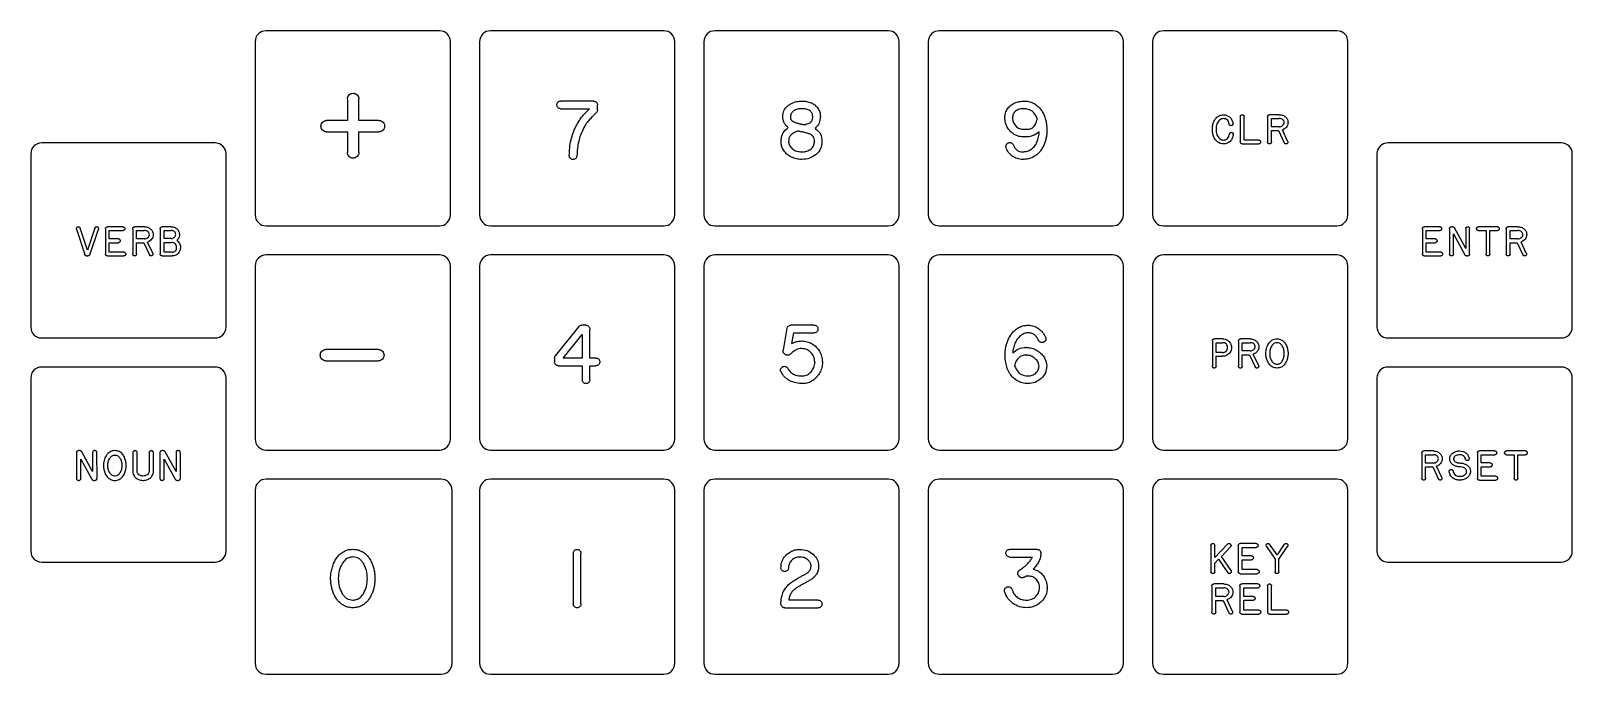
# Model space of a CAD drawing. Header units: millimetres. Extents: x -188 to -19, y -200 to -129.
import ezdxf

# ---------------------------------------------------------------- set-up
doc = ezdxf.new("R2010")
doc.units = ezdxf.units.MM
doc.layers.get('0').update_dxf_attribs({"linetype": 'CONTINUOUS'})

msp = doc.modelspace()

# ---------------------------------------------------------------- linework, layer by layer
for p, q in [((-153.03, -136.92), (-153.03, -139.28)), ((-151.78, -139.28), (-151.78, -136.92)), ((-125.98, -137.15), (-129.62, -137.15)), ((-129.62, -137.99), (-126.45, -137.99)), ((-125.56, -138.11), (-125.56, -137.57)), ((-50.69, -138.65), (-51.76, -138.65)), ((-153.03, -139.28), (-155.31, -139.28)), ((-149.56, -139.28), (-151.78, -139.28)), ((-55.98, -139.86), (-55.96, -139.86)), ((-55.77, -139.65), (-55.77, -139.63)), ((-54.97, -138.86), (-54.97, -141.65)), ((-54.55, -141.44), (-54.55, -138.86)), ((-51.97, -138.86), (-51.97, -141.65)), ((-51.55, -139.98), (-51.55, -139.07)), ((-51.55, -139.07), (-50.69, -139.07)), ((-50.69, -139.98), (-51.55, -139.98)), ((-51.55, -140.4), (-50.77, -140.4)), ((-51.55, -141.65), (-51.55, -140.4)), ((-50.77, -140.4), (-50.15, -141.74)), ((-49.77, -141.56), (-50.33, -140.33)), ((-155.31, -140.54), (-153.03, -140.54)), ((-153.03, -140.54), (-153.03, -142.8)), ((-151.78, -142.8), (-151.78, -140.54)), ((-151.78, -140.54), (-149.56, -140.54)), ((-101.74, -141.58), (-101.74, -141.62)), ((-55.92, -140.59), (-55.95, -140.59)), ((-55.74, -140.83), (-55.74, -140.8)), ((-54.76, -141.86), (-52.95, -141.86)), ((-52.95, -141.44), (-54.55, -141.44)), ((-128.25, -143.57), (-128.24, -143.57)), ((-182.77, -151.24), (-181.87, -154.03)), ((-181.59, -153.53), (-182.37, -151.12)), ((-180.77, -151.11), (-181.59, -153.53)), ((-181.33, -154.04), (-180.38, -151.25)), ((-179.6, -151.18), (-179.6, -153.97)), ((-177.68, -150.97), (-179.39, -150.97)), ((-179.18, -152.3), (-179.18, -151.39)), ((-179.18, -151.39), (-177.68, -151.39)), ((-178.18, -152.3), (-179.18, -152.3)), ((-176.6, -151.18), (-176.6, -153.97)), ((-175.33, -150.97), (-176.39, -150.97)), ((-176.19, -152.3), (-176.19, -151.39)), ((-176.19, -151.39), (-175.33, -151.39)), ((-175.33, -152.3), (-176.19, -152.3)), ((-173.59, -151.18), (-173.59, -153.97)), ((-172.37, -150.97), (-173.38, -150.97)), ((-173.17, -152.27), (-173.17, -151.39)), ((-173.17, -151.39), (-172.37, -151.39)), ((-172.37, -152.27), (-173.17, -152.27)), ((-34.98, -151.18), (-34.98, -153.97)), ((-33.06, -150.97), (-34.77, -150.97)), ((-34.56, -152.3), (-34.56, -151.39)), ((-34.56, -151.39), (-33.06, -151.39)), ((-33.56, -152.3), (-34.56, -152.3)), ((-31.98, -151.18), (-31.98, -153.97)), ((-31.64, -150.97), (-31.78, -150.97)), ((-31.57, -153.97), (-31.57, -151.75)), ((-31.57, -151.75), (-30.3, -154.07)), ((-30.21, -153.36), (-31.45, -151.08)), ((-30.21, -151.17), (-30.21, -153.36)), ((-29.79, -153.97), (-29.79, -151.17)), ((-26.74, -150.97), (-28.81, -150.97)), ((-28.81, -151.39), (-27.98, -151.39)), ((-27.98, -151.39), (-27.98, -153.97)), ((-27.56, -153.97), (-27.56, -151.39)), ((-27.56, -151.39), (-26.74, -151.39)), ((-25.76, -151.18), (-25.76, -153.97)), ((-24.49, -150.97), (-25.55, -150.97)), ((-25.35, -152.3), (-25.35, -151.39)), ((-25.35, -151.39), (-24.49, -151.39)), ((-24.49, -152.3), (-25.35, -152.3)), ((-179.18, -153.76), (-179.18, -152.72)), ((-179.18, -152.72), (-178.18, -152.72)), ((-177.58, -153.76), (-179.18, -153.76)), ((-176.19, -152.72), (-175.4, -152.72)), ((-176.19, -153.97), (-176.19, -152.72)), ((-175.4, -152.72), (-174.78, -154.06)), ((-174.4, -153.88), (-174.97, -152.65)), ((-173.17, -152.69), (-172.36, -152.69)), ((-173.17, -153.76), (-173.17, -152.69)), ((-172.28, -153.76), (-173.17, -153.76)), ((-34.56, -153.76), (-34.56, -152.72)), ((-34.56, -152.72), (-33.56, -152.72)), ((-32.96, -153.76), (-34.56, -153.76)), ((-25.35, -152.72), (-24.56, -152.72)), ((-25.35, -153.97), (-25.35, -152.72)), ((-24.56, -152.72), (-23.94, -154.06)), ((-23.56, -153.88), (-24.13, -152.65)), ((-181.67, -154.18), (-181.52, -154.18)), ((-179.39, -154.18), (-177.58, -154.18)), ((-173.38, -154.18), (-172.28, -154.18)), ((-34.77, -154.18), (-32.96, -154.18)), ((-30.11, -154.18), (-30, -154.18)), ((-127.62, -161.94), (-130.2, -165.15)), ((-126.81, -161.79), (-127.29, -161.79)), ((-126.4, -165.4), (-126.4, -162.21)), ((-104.76, -162.13), (-105.19, -164.53)), ((-101.77, -161.79), (-104.35, -161.79)), ((-104.21, -163.79), (-104, -162.63)), ((-104, -162.63), (-101.77, -162.63)), ((-103.12, -163.52), (-103.17, -163.52)), ((-58.04, -163.5), (-58.04, -166.29)), ((-56.93, -163.29), (-57.84, -163.29)), ((-57.63, -164.79), (-57.63, -163.71)), ((-57.63, -163.71), (-56.93, -163.71)), ((-55.17, -163.5), (-55.17, -166.29)), ((-53.9, -163.29), (-54.96, -163.29)), ((-54.75, -164.62), (-54.75, -163.71)), ((-54.75, -163.71), (-53.9, -163.71)), ((-149.63, -164.45), (-155.39, -164.45)), ((-155.39, -165.71), (-149.63, -165.71)), ((-130.29, -165.42), (-130.29, -165.82)), ((-125.73, -165.4), (-126.4, -165.4)), ((-105.04, -164.93), (-104.96, -165)), ((-103.15, -164.36), (-103.12, -164.36)), ((-101.7, -165.81), (-101.7, -165.86)), ((-100.86, -165.86), (-100.86, -165.78)), ((-78.42, -164.23), (-78.49, -164.23)), ((-78.49, -165.07), (-78.45, -165.07)), ((-56.93, -164.79), (-57.63, -164.79)), ((-57.63, -165.21), (-56.93, -165.21)), ((-57.63, -166.29), (-57.63, -165.21)), ((-53.9, -164.62), (-54.75, -164.62)), ((-54.75, -165.04), (-53.97, -165.04)), ((-54.75, -166.29), (-54.75, -165.04)), ((-53.97, -165.04), (-53.35, -166.38)), ((-52.97, -166.2), (-53.54, -164.97)), ((-129.87, -166.24), (-127.23, -166.24)), ((-127.23, -166.24), (-127.23, -167.79)), ((-126.4, -167.79), (-126.4, -166.24)), ((-126.4, -166.24), (-125.73, -166.24)), ((-182.78, -175.82), (-182.78, -178.61)), ((-182.4, -175.58), (-182.54, -175.58)), ((-181.01, -177.88), (-182.2, -175.7)), ((-181.01, -175.81), (-181.01, -177.88)), ((-180.52, -178.61), (-180.53, -175.81)), ((-176.6, -175.82), (-176.61, -177.87)), ((-176.13, -177.86), (-176.12, -175.82)), ((-174.81, -175.82), (-174.81, -177.87)), ((-174.33, -177.87), (-174.33, -175.82)), ((-173.63, -175.81), (-173.63, -178.61)), ((-173.25, -175.58), (-173.39, -175.58)), ((-171.85, -177.88), (-173.04, -175.7)), ((-171.85, -175.81), (-171.85, -177.88)), ((-171.37, -178.61), (-171.37, -175.81)), ((-35.04, -175.82), (-35.04, -178.61)), ((-33.77, -175.61), (-34.83, -175.61)), ((-34.62, -176.94), (-34.62, -176.03)), ((-34.62, -176.03), (-33.77, -176.03)), ((-28.93, -175.82), (-28.93, -178.61)), ((-27.02, -175.61), (-28.72, -175.61)), ((-28.51, -176.93), (-28.51, -176.03)), ((-28.51, -176.03), (-27.02, -176.03)), ((-23.66, -175.61), (-25.73, -175.61)), ((-25.73, -176.03), (-24.9, -176.03)), ((-24.9, -176.03), (-24.9, -178.61)), ((-24.48, -178.61), (-24.48, -176.03)), ((-24.48, -176.03), (-23.66, -176.03)), ((-182.3, -178.61), (-182.3, -176.5)), ((-182.3, -176.5), (-181.09, -178.73)), ((-173.15, -178.61), (-173.15, -176.5)), ((-173.15, -176.5), (-171.94, -178.72)), ((-33.77, -176.94), (-34.62, -176.94)), ((-34.62, -177.36), (-33.84, -177.36)), ((-34.62, -178.61), (-34.62, -177.36)), ((-33.84, -177.36), (-33.22, -178.7)), ((-32.84, -178.52), (-33.41, -177.29)), ((-27.52, -176.93), (-28.51, -176.93)), ((-28.51, -178.4), (-28.51, -177.35)), ((-28.51, -177.35), (-27.52, -177.35)), ((-180.88, -178.85), (-180.76, -178.85)), ((-171.73, -178.85), (-171.61, -178.85)), ((-28.72, -178.82), (-26.92, -178.82)), ((-26.92, -178.4), (-28.51, -178.4)), ((-58.21, -186), (-58.21, -188.88)), ((-57.77, -187.32), (-57.78, -186)), ((-56.36, -185.85), (-57.77, -187.32)), ((-57.05, -187.2), (-56.05, -186.14)), ((-55.2, -186), (-55.2, -188.88)), ((-53.23, -185.78), (-54.98, -185.78)), ((-52.11, -186.12), (-51.16, -187.49)), ((-50.94, -187.04), (-51.75, -185.87)), ((-50.14, -185.87), (-50.94, -187.04)), ((-50.73, -187.49), (-49.78, -186.12)), ((-128.22, -186.85), (-128.22, -192.43)), ((-127.38, -192.43), (-127.38, -186.85)), ((-77.28, -186.43), (-80.31, -186.43)), ((-80.31, -187.27), (-77.8, -187.27)), ((-76.86, -186.9), (-76.86, -186.81)), ((-57.77, -187.95), (-57.36, -187.52)), ((-57.36, -187.52), (-56.35, -189)), ((-55.99, -188.76), (-57.05, -187.2)), ((-54.77, -187.15), (-54.77, -186.21)), ((-54.77, -186.21), (-53.22, -186.21)), ((-53.74, -187.15), (-54.77, -187.15)), ((-54.77, -188.66), (-54.77, -187.58)), ((-54.77, -187.58), (-53.74, -187.58)), ((-51.16, -187.49), (-51.16, -188.88)), ((-50.73, -188.88), (-50.73, -187.49)), ((-79.33, -189.28), (-79.28, -189.37)), ((-77.73, -188.59), (-77.62, -188.48)), ((-57.77, -188.88), (-57.77, -187.95)), ((-54.98, -189.1), (-53.11, -189.1)), ((-53.12, -188.66), (-54.77, -188.66)), ((-76.18, -190.69), (-76.18, -190.63)), ((-58.1, -190.45), (-58.1, -193.33)), ((-56.78, -190.23), (-57.89, -190.23)), ((-57.67, -191.61), (-57.67, -190.66)), ((-57.67, -190.66), (-56.78, -190.66)), ((-55.03, -190.45), (-55.02, -193.33)), ((-53.05, -190.23), (-54.81, -190.23)), ((-54.59, -191.6), (-54.59, -190.66)), ((-54.59, -190.66), (-53.05, -190.66)), ((-51.97, -190.45), (-51.97, -193.33)), ((-51.54, -193.11), (-51.54, -190.44)), ((-105, -192.85), (-101.32, -192.85)), ((-101.32, -192.01), (-104.56, -192.01)), ((-56.78, -191.61), (-57.67, -191.61)), ((-57.67, -192.04), (-56.86, -192.04)), ((-57.67, -193.33), (-57.67, -192.04)), ((-56.86, -192.04), (-56.22, -193.42)), ((-55.82, -193.24), (-56.41, -191.97)), ((-53.56, -191.6), (-54.59, -191.6)), ((-54.59, -193.11), (-54.59, -192.03)), ((-54.59, -192.03), (-53.56, -192.03)), ((-54.81, -193.55), (-52.94, -193.55)), ((-52.94, -193.11), (-54.59, -193.11)), ((-51.75, -193.54), (-49.88, -193.54)), ((-49.88, -193.11), (-51.54, -193.11))]:
    msp.add_line(p, q)
for points in [[(-163.16, -130.63), (-163.16, -149.67, 0.414214), (-161.96, -150.87), (-142.91, -150.87, 0.414214), (-141.71, -149.67), (-141.71, -130.63, 0.414214), (-142.91, -129.43), (-161.96, -129.43, 0.414214)], [(-138.52, -130.63), (-138.52, -149.67, 0.414214), (-137.32, -150.87), (-118.28, -150.87, 0.414214), (-117.08, -149.67), (-117.08, -130.63, 0.414214), (-118.28, -129.43), (-137.32, -129.43, 0.414214)], [(-113.88, -130.63), (-113.88, -149.67, 0.414214), (-112.68, -150.87), (-93.64, -150.87, 0.414214), (-92.44, -149.67), (-92.44, -130.63, 0.414214), (-93.64, -129.43), (-112.68, -129.43, 0.414214)], [(-89.24, -130.63), (-89.24, -149.67, 0.414214), (-88.04, -150.87), (-69, -150.87, 0.414214), (-67.8, -149.67), (-67.8, -130.63, 0.414214), (-69, -129.43), (-88.04, -129.43, 0.414214)], [(-64.61, -130.63), (-64.61, -149.67, 0.414214), (-63.41, -150.87), (-44.36, -150.87, 0.414214), (-43.16, -149.67), (-43.16, -130.63, 0.414214), (-44.36, -129.43), (-63.41, -129.43, 0.414214)], [(-187.8, -142.95), (-187.8, -161.99, 0.414214), (-186.6, -163.19), (-167.55, -163.19, 0.414214), (-166.35, -161.99), (-166.35, -142.95, 0.414214), (-167.55, -141.75), (-186.6, -141.75, 0.414214)], [(-38.77, -163.19), (-19.72, -163.19, 0.414214), (-18.52, -161.99), (-18.52, -142.95, 0.414214), (-19.72, -141.75), (-38.77, -141.75, 0.414214), (-39.97, -142.95), (-39.97, -161.99, 0.414214)], [(-163.16, -155.27), (-163.16, -174.31, 0.414214), (-161.96, -175.51), (-142.91, -175.51, 0.414214), (-141.71, -174.31), (-141.71, -155.27, 0.414214), (-142.91, -154.07), (-161.96, -154.07, 0.414214)], [(-118.28, -154.07), (-137.32, -154.07, 0.414214), (-138.52, -155.27), (-138.52, -174.31, 0.414214), (-137.32, -175.51), (-118.28, -175.51, 0.414214), (-117.08, -174.31), (-117.08, -155.27, 0.414214)], [(-113.88, -155.27), (-113.88, -174.31, 0.414214), (-112.68, -175.51), (-93.64, -175.51, 0.414214), (-92.44, -174.31), (-92.44, -155.27, 0.414214), (-93.64, -154.07), (-112.68, -154.07, 0.414214)], [(-89.24, -155.27), (-89.24, -174.31, 0.414214), (-88.04, -175.51), (-69, -175.51, 0.414214), (-67.8, -174.31), (-67.8, -155.27, 0.414214), (-69, -154.07), (-88.04, -154.07, 0.414214)], [(-63.41, -175.51), (-44.36, -175.51, 0.414214), (-43.16, -174.31), (-43.16, -155.27, 0.414214), (-44.36, -154.07), (-63.41, -154.07, 0.414214), (-64.61, -155.27), (-64.61, -174.31, 0.414214)], [(-187.8, -167.59), (-187.8, -186.63, 0.414214), (-186.6, -187.83), (-167.55, -187.83, 0.414214), (-166.35, -186.63), (-166.35, -167.59, 0.414214), (-167.55, -166.39), (-186.6, -166.39, 0.414214)], [(-39.97, -167.59), (-39.97, -186.63, 0.414214), (-38.77, -187.83), (-19.72, -187.83, 0.414214), (-18.52, -186.63), (-18.52, -167.59, 0.414214), (-19.72, -166.39), (-38.77, -166.39, 0.414214)], [(-142.74, -178.71), (-161.96, -178.71, 0.414214), (-163.16, -179.91), (-163.16, -198.95, 0.414214), (-161.96, -200.15), (-142.74, -200.15, 0.414214), (-141.54, -198.95), (-141.54, -179.91, 0.414214)], [(-138.52, -179.91), (-138.52, -198.95, 0.414214), (-137.32, -200.15), (-118.28, -200.15, 0.414214), (-117.08, -198.95), (-117.08, -179.91, 0.414214), (-118.28, -178.71), (-137.32, -178.71, 0.414214)], [(-113.88, -179.91), (-113.88, -198.95, 0.414214), (-112.68, -200.15), (-93.64, -200.15, 0.414214), (-92.44, -198.95), (-92.44, -179.91, 0.414214), (-93.64, -178.71), (-112.68, -178.71, 0.414214)], [(-88.04, -200.15), (-69, -200.15, 0.414214), (-67.8, -198.95), (-67.8, -179.91, 0.414214), (-69, -178.71), (-88.04, -178.71, 0.414214), (-89.24, -179.91), (-89.24, -198.95, 0.414214)], [(-63.41, -200.15), (-44.36, -200.15, 0.414214), (-43.16, -198.95), (-43.16, -179.91, 0.414214), (-44.36, -178.71), (-63.41, -178.71, 0.414214), (-64.61, -179.91), (-64.61, -198.95, 0.414214)]]:
    msp.add_lwpolyline(points, format="xyb", close=True)
msp.add_lwpolyline([(-127.23, -165.4), (-129.32, -165.4), (-127.23, -162.81)], close=True)
for points, knots in [([(-153.03, -136.92), (-153.03, -136.83), (-153.02, -136.75), (-152.96, -136.6), (-152.9, -136.54), (-152.85, -136.47)], [-0.05064426, -0.05064426, -0.05064426, -0.05064426, -0.02532233, -0.02532233, 0, 0, 0, 0]), ([(-152.85, -136.47), (-152.78, -136.42), (-152.72, -136.37), (-152.57, -136.31), (-152.49, -136.3), (-152.41, -136.29)], [-0.05037182, -0.05037182, -0.05037182, -0.05037182, -0.02518571, -0.02518571, 0, 0, 0, 0]), ([(-152.41, -136.29), (-152.32, -136.3), (-152.24, -136.31), (-152.09, -136.37), (-152.03, -136.42), (-151.96, -136.47)], [-0.05064425, -0.05064425, -0.05064425, -0.05064425, -0.02532233, -0.02532233, 0, 0, 0, 0]), ([(-151.96, -136.47), (-151.91, -136.54), (-151.85, -136.6), (-151.79, -136.75), (-151.78, -136.83), (-151.78, -136.92)], [-0.05037175, -0.05037175, -0.05037175, -0.05037175, -0.02518567, -0.02518567, 0, 0, 0, 0]), ([(-130.04, -137.57), (-130.03, -137.51), (-130.03, -137.46), (-129.99, -137.36), (-129.95, -137.32), (-129.92, -137.27)], [-0.03376288, -0.03376288, -0.03376288, -0.03376288, -0.01688158, -0.01688158, 0, 0, 0, 0]), ([(-129.92, -137.87), (-129.95, -137.82), (-129.99, -137.78), (-130.03, -137.68), (-130.03, -137.63), (-130.04, -137.57)], [-0.03358115, -0.03358115, -0.03358115, -0.03358115, -0.01679044, -0.01679044, 0, 0, 0, 0]), ([(-129.92, -137.27), (-129.87, -137.24), (-129.83, -137.2), (-129.73, -137.16), (-129.68, -137.16), (-129.62, -137.15)], [-0.03358117, -0.03358117, -0.03358117, -0.03358117, -0.01679045, -0.01679045, 0, 0, 0, 0]), ([(-129.62, -137.99), (-129.68, -137.98), (-129.73, -137.98), (-129.83, -137.94), (-129.87, -137.9), (-129.92, -137.87)], [-0.03376292, -0.03376292, -0.03376292, -0.03376292, -0.0168816, -0.0168816, 0, 0, 0, 0]), ([(-127.31, -138.93), (-127.16, -138.75), (-127.04, -138.61), (-126.75, -138.29), (-126.6, -138.14), (-126.45, -137.99)], [-0.129079, -0.129079, -0.129079, -0.129079, -0.0639948, -0.0639948, 0, 0, 0, 0]), ([(-125.68, -138.41), (-125.77, -138.49), (-125.85, -138.57), (-126.02, -138.74), (-126.08, -138.81), (-126.17, -138.9)], [-0.07723919, -0.07723919, -0.07723919, -0.07723919, -0.03977533, -0.03977533, 0, 0, 0, 0]), ([(-125.98, -137.15), (-125.92, -137.16), (-125.86, -137.16), (-125.76, -137.21), (-125.72, -137.25), (-125.68, -137.29)], [-0.0349023, -0.0349023, -0.0349023, -0.0349023, -0.01745119, -0.01745119, 0, 0, 0, 0]), ([(-125.68, -137.29), (-125.64, -137.33), (-125.61, -137.37), (-125.57, -137.47), (-125.57, -137.51), (-125.56, -137.57)], [-0.03440285, -0.03440285, -0.03440285, -0.03440285, -0.01725176, -0.01725176, 0, 0, 0, 0]), ([(-125.56, -138.11), (-125.56, -138.17), (-125.57, -138.23), (-125.61, -138.32), (-125.65, -138.37), (-125.68, -138.41)], [-0.03368275, -0.03368275, -0.03368275, -0.03368275, -0.0168415, -0.0168415, 0, 0, 0, 0]), ([(-105.22, -138.86), (-105.21, -138.75), (-105.21, -138.64), (-105.17, -138.43), (-105.13, -138.34), (-105.09, -138.23)], [-0.06753307, -0.06753307, -0.06753307, -0.06753307, -0.03377889, -0.03377889, 0, 0, 0, 0]), ([(-105.09, -138.23), (-105.05, -138.14), (-105, -138.05), (-104.89, -137.89), (-104.82, -137.82), (-104.75, -137.75)], [-0.06254625, -0.06254625, -0.06254625, -0.06254625, -0.03129025, -0.03129025, 0, 0, 0, 0]), ([(-104.75, -137.75), (-104.67, -137.68), (-104.6, -137.62), (-104.43, -137.51), (-104.35, -137.46), (-104.26, -137.41)], [-0.0593753, -0.0593753, -0.0593753, -0.0593753, -0.02968053, -0.02968053, 0, 0, 0, 0]), ([(-104.03, -138.24), (-104.07, -138.28), (-104.12, -138.32), (-104.21, -138.41), (-104.25, -138.46), (-104.35, -138.62), (-104.36, -138.74), (-104.38, -138.88)], [-0.0840747, -0.0840747, -0.0840747, -0.0840747, -0.06334164, -0.06334164, -0.04138701, -0.04138701, 0, 0, 0, 0]), ([(-104.26, -137.41), (-104.17, -137.37), (-104.08, -137.33), (-103.89, -137.26), (-103.8, -137.24), (-103.7, -137.21)], [-0.06118882, -0.06118882, -0.06118882, -0.06118882, -0.03059885, -0.03059885, 0, 0, 0, 0]), ([(-103.13, -137.99), (-103.29, -138), (-103.45, -138), (-103.75, -138.09), (-103.87, -138.16), (-104.03, -138.24)], [-0.1040703, -0.1040703, -0.1040703, -0.1040703, -0.0521993, -0.0521993, 0, 0, 0, 0]), ([(-103.7, -137.21), (-103.6, -137.2), (-103.51, -137.18), (-103.32, -137.16), (-103.22, -137.15), (-103.13, -137.15)], [-0.05840539, -0.05840539, -0.05840539, -0.05840539, -0.02920371, -0.02920371, 0, 0, 0, 0]), ([(-103.13, -137.15), (-102.95, -137.16), (-102.78, -137.17), (-102.44, -137.23), (-102.28, -137.28), (-102.11, -137.34)], [-0.1109067, -0.1109067, -0.1109067, -0.1109067, -0.0555182, -0.0555182, 0, 0, 0, 0]), ([(-102.22, -138.22), (-102.38, -138.13), (-102.5, -138.07), (-102.8, -138), (-102.96, -137.99), (-103.13, -137.99)], [-0.09808764, -0.09808764, -0.09808764, -0.09808764, -0.0483841, -0.0483841, 0, 0, 0, 0]), ([(-101.93, -138.85), (-101.94, -138.73), (-101.95, -138.61), (-102.04, -138.4), (-102.13, -138.31), (-102.22, -138.22)], [-0.07626816, -0.07626816, -0.07626816, -0.07626816, -0.03814502, -0.03814502, 0, 0, 0, 0]), ([(-102.11, -137.34), (-101.96, -137.42), (-101.82, -137.49), (-101.58, -137.68), (-101.47, -137.81), (-101.37, -137.93)], [-0.09690723, -0.09690723, -0.09690723, -0.09690723, -0.04845439, -0.04845439, 0, 0, 0, 0]), ([(-101.37, -137.93), (-101.28, -138.08), (-101.2, -138.21), (-101.11, -138.52), (-101.1, -138.69), (-101.09, -138.85)], [-0.09952086, -0.09952086, -0.09952086, -0.09952086, -0.04973319, -0.04973319, 0, 0, 0, 0]), ([(-80.83, -138.99), (-80.82, -138.82), (-80.81, -138.64), (-80.71, -138.31), (-80.62, -138.16), (-80.53, -138.01)], [-0.1092875, -0.1092875, -0.1092875, -0.1092875, -0.0546593, -0.0546593, 0, 0, 0, 0]), ([(-80.53, -138.01), (-80.42, -137.87), (-80.32, -137.74), (-80.06, -137.52), (-79.91, -137.44), (-79.75, -137.36)], [-0.1030584, -0.1030584, -0.1030584, -0.1030584, -0.0515292, -0.0515292, 0, 0, 0, 0]), ([(-79.65, -138.27), (-79.75, -138.37), (-79.85, -138.47), (-79.97, -138.71), (-79.98, -138.85), (-79.99, -138.99)], [-0.08515524, -0.08515524, -0.08515524, -0.08515524, -0.04257791, -0.04257791, 0, 0, 0, 0]), ([(-79.75, -137.36), (-79.58, -137.3), (-79.42, -137.24), (-79.07, -137.17), (-78.89, -137.16), (-78.71, -137.15)], [-0.1078508, -0.1078508, -0.1078508, -0.1078508, -0.0539048, -0.0539048, 0, 0, 0, 0]), ([(-78.71, -137.99), (-78.88, -138), (-79.05, -138), (-79.37, -138.09), (-79.49, -138.17), (-79.65, -138.27)], [-0.1119881, -0.1119881, -0.1119881, -0.1119881, -0.0563149, -0.0563149, 0, 0, 0, 0]), ([(-78.71, -137.15), (-78.55, -137.16), (-78.38, -137.17), (-78.06, -137.23), (-77.91, -137.29), (-77.75, -137.35)], [-0.1032156, -0.1032156, -0.1032156, -0.1032156, -0.0516316, -0.0516316, 0, 0, 0, 0]), ([(-77.26, -139.1), (-77.37, -138.86), (-77.49, -138.63), (-77.75, -138.32), (-77.85, -138.25), (-78.18, -138.08), (-78.44, -138.03), (-78.71, -137.99)], [-0.1772311, -0.1772311, -0.1772311, -0.1772311, -0.1209643, -0.1209643, -0.0811437, -0.0811437, 0, 0, 0, 0]), ([(-77.75, -137.35), (-77.61, -137.43), (-77.48, -137.5), (-77.23, -137.68), (-77.13, -137.79), (-77.02, -137.91)], [-0.0951291, -0.0951291, -0.0951291, -0.0951291, -0.04757052, -0.04757052, 0, 0, 0, 0]), ([(-77.02, -137.91), (-76.92, -138.03), (-76.82, -138.15), (-76.66, -138.41), (-76.59, -138.56), (-76.52, -138.7)], [-0.09383999, -0.09383999, -0.09383999, -0.09383999, -0.04691313, -0.04691313, 0, 0, 0, 0]), ([(-76.52, -138.7), (-76.46, -138.86), (-76.4, -139.01), (-76.32, -139.33), (-76.29, -139.49), (-76.26, -139.66)], [-0.1000068, -0.1000068, -0.1000068, -0.1000068, -0.0499855, -0.0499855, 0, 0, 0, 0]), ([(-57.62, -139.02), (-57.57, -138.96), (-57.52, -138.91), (-57.41, -138.83), (-57.34, -138.79), (-57.28, -138.76)], [-0.04378138, -0.04378138, -0.04378138, -0.04378138, -0.02188074, -0.02188074, 0, 0, 0, 0]), ([(-57.28, -138.76), (-57.2, -138.73), (-57.13, -138.7), (-56.98, -138.67), (-56.9, -138.66), (-56.82, -138.66)], [-0.04729101, -0.04729101, -0.04729101, -0.04729101, -0.02363724, -0.02363724, 0, 0, 0, 0]), ([(-56.82, -138.66), (-56.69, -138.67), (-56.56, -138.68), (-56.33, -138.77), (-56.22, -138.85), (-56.12, -138.93)], [-0.08061704, -0.08061704, -0.08061704, -0.08061704, -0.04031509, -0.04031509, 0, 0, 0, 0]), ([(-54.97, -138.86), (-54.97, -138.83), (-54.96, -138.81), (-54.94, -138.76), (-54.93, -138.73), (-54.91, -138.71)], [-0.01688135, -0.01688135, -0.01688135, -0.01688135, -0.00844074, -0.00844074, 0, 0, 0, 0]), ([(-54.91, -138.71), (-54.89, -138.7), (-54.87, -138.68), (-54.82, -138.66), (-54.79, -138.65), (-54.76, -138.65)], [-0.01679058, -0.01679058, -0.01679058, -0.01679058, -0.00839522, -0.00839522, 0, 0, 0, 0]), ([(-54.76, -138.65), (-54.73, -138.65), (-54.7, -138.66), (-54.65, -138.68), (-54.63, -138.7), (-54.61, -138.71)], [-0.0168816, -0.0168816, -0.0168816, -0.0168816, -0.00844087, -0.00844087, 0, 0, 0, 0]), ([(-54.61, -138.71), (-54.59, -138.73), (-54.58, -138.76), (-54.56, -138.81), (-54.55, -138.83), (-54.55, -138.86)], [-0.01679062, -0.01679062, -0.01679062, -0.01679062, -0.00839524, -0.00839524, 0, 0, 0, 0]), ([(-51.97, -138.86), (-51.97, -138.83), (-51.97, -138.8), (-51.94, -138.75), (-51.92, -138.73), (-51.9, -138.71)], [-0.01745096, -0.01745096, -0.01745096, -0.01745096, -0.0087255, -0.0087255, 0, 0, 0, 0]), ([(-51.9, -138.71), (-51.88, -138.69), (-51.86, -138.68), (-51.81, -138.66), (-51.79, -138.66), (-51.76, -138.65)], [-0.01720147, -0.01720147, -0.01720147, -0.01720147, -0.00862591, -0.00862591, 0, 0, 0, 0]), ([(-50.69, -138.65), (-50.57, -138.66), (-50.44, -138.67), (-50.21, -138.75), (-50.11, -138.82), (-50.01, -138.9)], [-0.07920992, -0.07920992, -0.07920992, -0.07920992, -0.03962776, -0.03962776, 0, 0, 0, 0]), ([(-155.94, -139.91), (-155.93, -139.83), (-155.93, -139.74), (-155.87, -139.6), (-155.81, -139.53), (-155.76, -139.47)], [-0.05064427, -0.05064427, -0.05064427, -0.05064427, -0.02532234, -0.02532234, 0, 0, 0, 0]), ([(-155.76, -140.36), (-155.81, -140.29), (-155.87, -140.23), (-155.93, -140.08), (-155.93, -139.99), (-155.94, -139.91)], [-0.05037179, -0.05037179, -0.05037179, -0.05037179, -0.02518569, -0.02518569, 0, 0, 0, 0]), ([(-155.76, -139.47), (-155.69, -139.41), (-155.63, -139.36), (-155.48, -139.3), (-155.4, -139.29), (-155.31, -139.28)], [-0.05037179, -0.05037179, -0.05037179, -0.05037179, -0.02518569, -0.02518569, 0, 0, 0, 0]), ([(-155.31, -140.54), (-155.4, -140.53), (-155.48, -140.52), (-155.63, -140.46), (-155.69, -140.41), (-155.76, -140.36)], [-0.05064421, -0.05064421, -0.05064421, -0.05064421, -0.02532231, -0.02532231, 0, 0, 0, 0]), ([(-149.56, -139.28), (-149.48, -139.29), (-149.39, -139.3), (-149.24, -139.36), (-149.18, -139.41), (-149.11, -139.47)], [-0.05064427, -0.05064427, -0.05064427, -0.05064427, -0.02532234, -0.02532234, 0, 0, 0, 0]), ([(-149.11, -140.36), (-149.18, -140.41), (-149.24, -140.46), (-149.39, -140.52), (-149.48, -140.53), (-149.56, -140.54)], [-0.05037174, -0.05037174, -0.05037174, -0.05037174, -0.02518567, -0.02518567, 0, 0, 0, 0]), ([(-149.11, -139.47), (-149.06, -139.53), (-149.01, -139.6), (-148.95, -139.74), (-148.94, -139.83), (-148.93, -139.91)], [-0.05037175, -0.05037175, -0.05037175, -0.05037175, -0.02518567, -0.02518567, 0, 0, 0, 0]), ([(-148.93, -139.91), (-148.94, -139.99), (-148.95, -140.08), (-149.01, -140.23), (-149.06, -140.29), (-149.11, -140.36)], [-0.05064425, -0.05064425, -0.05064425, -0.05064425, -0.02532233, -0.02532233, 0, 0, 0, 0]), ([(-128.47, -141.42), (-128.39, -141.14), (-128.32, -140.89), (-128.13, -140.38), (-128.02, -140.13), (-127.9, -139.88)], [-0.1650089, -0.1650089, -0.1650089, -0.1650089, -0.0824481, -0.0824481, 0, 0, 0, 0]), ([(-127.9, -139.88), (-127.82, -139.71), (-127.73, -139.55), (-127.53, -139.23), (-127.43, -139.09), (-127.31, -138.93)], [-0.1203094, -0.1203094, -0.1203094, -0.1203094, -0.0602733, -0.0602733, 0, 0, 0, 0]), ([(-127.15, -140.26), (-127.25, -140.47), (-127.35, -140.68), (-127.51, -141.12), (-127.57, -141.32), (-127.63, -141.56)], [-0.1497839, -0.1497839, -0.1497839, -0.1497839, -0.0750281, -0.0750281, 0, 0, 0, 0]), ([(-126.88, -139.76), (-126.93, -139.85), (-126.98, -139.92), (-127.07, -140.09), (-127.11, -140.17), (-127.15, -140.26)], [-0.05669197, -0.05669197, -0.05669197, -0.05669197, -0.02829192, -0.02829192, 0, 0, 0, 0]), ([(-126.53, -139.3), (-126.59, -139.37), (-126.65, -139.45), (-126.77, -139.6), (-126.82, -139.67), (-126.88, -139.76)], [-0.06329708, -0.06329708, -0.06329708, -0.06329708, -0.03174809, -0.03174809, 0, 0, 0, 0]), ([(-126.17, -138.9), (-126.24, -138.98), (-126.29, -139.03), (-126.41, -139.16), (-126.47, -139.23), (-126.53, -139.3)], [-0.05346986, -0.05346986, -0.05346986, -0.05346986, -0.02643943, -0.02643943, 0, 0, 0, 0]), ([(-105.41, -141.58), (-105.4, -141.42), (-105.38, -141.26), (-105.32, -140.97), (-105.28, -140.83), (-105.08, -140.45), (-104.85, -140.25), (-104.61, -140.05)], [-0.1888825, -0.1888825, -0.1888825, -0.1888825, -0.1396696, -0.1396696, -0.0929505, -0.0929505, 0, 0, 0, 0]), ([(-105.06, -139.55), (-105.11, -139.43), (-105.15, -139.33), (-105.21, -139.1), (-105.21, -138.98), (-105.22, -138.86)], [-0.07145792, -0.07145792, -0.07145792, -0.07145792, -0.03571251, -0.03571251, 0, 0, 0, 0]), ([(-104.61, -140.05), (-104.7, -139.98), (-104.79, -139.91), (-104.94, -139.74), (-105, -139.64), (-105.06, -139.55)], [-0.06838032, -0.06838032, -0.06838032, -0.06838032, -0.03419016, -0.03419016, 0, 0, 0, 0]), ([(-104.38, -138.88), (-104.38, -138.94), (-104.38, -139.01), (-104.34, -139.14), (-104.31, -139.19), (-104.27, -139.26)], [-0.04565257, -0.04565257, -0.04565257, -0.04565257, -0.02303154, -0.02303154, 0, 0, 0, 0]), ([(-104.27, -139.26), (-104.2, -139.32), (-104.15, -139.36), (-104, -139.44), (-103.92, -139.47), (-103.84, -139.5)], [-0.05113446, -0.05113446, -0.05113446, -0.05113446, -0.02502746, -0.02502746, 0, 0, 0, 0]), ([(-103.84, -139.5), (-103.7, -139.55), (-103.6, -139.58), (-103.35, -139.65), (-103.22, -139.67), (-103.09, -139.7)], [-0.07902838, -0.07902838, -0.07902838, -0.07902838, -0.03900778, -0.03900778, 0, 0, 0, 0]), ([(-103.59, -140.45), (-103.61, -140.46), (-103.62, -140.47), (-103.65, -140.49), (-103.66, -140.49), (-103.68, -140.5)], [-0.01002105, -0.01002105, -0.01002105, -0.01002105, -0.00501211, -0.00501211, 0, 0, 0, 0]), ([(-103.24, -140.52), (-103.3, -140.51), (-103.36, -140.5), (-103.48, -140.48), (-103.53, -140.47), (-103.59, -140.45)], [-0.03778666, -0.03778666, -0.03778666, -0.03778666, -0.01891924, -0.01891924, 0, 0, 0, 0]), ([(-103.09, -139.7), (-103.04, -139.71), (-102.98, -139.72), (-102.87, -139.74), (-102.82, -139.75), (-102.76, -139.77)], [-0.03609697, -0.03609697, -0.03609697, -0.03609697, -0.0180908, -0.0180908, 0, 0, 0, 0]), ([(-102.76, -139.77), (-102.74, -139.75), (-102.71, -139.72), (-102.65, -139.69), (-102.62, -139.68), (-102.58, -139.66)], [-0.02231004, -0.02231004, -0.02231004, -0.02231004, -0.01116389, -0.01116389, 0, 0, 0, 0]), ([(-102.58, -139.66), (-102.49, -139.64), (-102.39, -139.61), (-102.21, -139.52), (-102.15, -139.47), (-102.06, -139.4)], [-0.06703685, -0.06703685, -0.06703685, -0.06703685, -0.03416587, -0.03416587, 0, 0, 0, 0]), ([(-102.06, -139.4), (-102.01, -139.3), (-101.97, -139.23), (-101.93, -139.05), (-101.93, -138.95), (-101.93, -138.85)], [-0.0586863, -0.0586863, -0.0586863, -0.0586863, -0.02883764, -0.02883764, 0, 0, 0, 0]), ([(-101.09, -138.85), (-101.11, -139.11), (-101.13, -139.36), (-101.32, -139.8), (-101.48, -139.96), (-101.67, -140.15)], [-0.1625388, -0.1625388, -0.1625388, -0.1625388, -0.0814292, -0.0814292, 0, 0, 0, 0]), ([(-101.67, -140.15), (-101.55, -140.25), (-101.43, -140.35), (-101.2, -140.57), (-101.13, -140.67), (-100.96, -141.01), (-100.93, -141.31), (-100.91, -141.6)], [-0.1532714, -0.1532714, -0.1532714, -0.1532714, -0.1232415, -0.1232415, -0.0893951, -0.0893951, 0, 0, 0, 0]), ([(-80.56, -140.03), (-80.64, -139.87), (-80.72, -139.7), (-80.81, -139.36), (-80.82, -139.18), (-80.83, -138.99)], [-0.1093436, -0.1093436, -0.1093436, -0.1093436, -0.0546719, -0.0546719, 0, 0, 0, 0]), ([(-79.81, -140.81), (-79.96, -140.7), (-80.11, -140.6), (-80.36, -140.34), (-80.46, -140.19), (-80.56, -140.03)], [-0.112228, -0.112228, -0.112228, -0.112228, -0.0561168, -0.0561168, 0, 0, 0, 0]), ([(-79.99, -138.99), (-79.98, -139.16), (-79.96, -139.33), (-79.84, -139.63), (-79.73, -139.76), (-79.63, -139.89)], [-0.1009133, -0.1009133, -0.1009133, -0.1009133, -0.0504554, -0.0504554, 0, 0, 0, 0]), ([(-79.63, -139.89), (-79.5, -140), (-79.37, -140.11), (-79.07, -140.23), (-78.9, -140.25), (-78.72, -140.26)], [-0.1027082, -0.1027082, -0.1027082, -0.1027082, -0.0513521, -0.0513521, 0, 0, 0, 0]), ([(-78.72, -140.26), (-78.63, -140.26), (-78.53, -140.26), (-78.34, -140.25), (-78.26, -140.24), (-78.15, -140.23)], [-0.06443676, -0.06443676, -0.06443676, -0.06443676, -0.032651, -0.032651, 0, 0, 0, 0]), ([(-78.15, -140.23), (-78.08, -140.21), (-78.01, -140.19), (-77.88, -140.14), (-77.82, -140.1), (-77.76, -140.06)], [-0.04292631, -0.04292631, -0.04292631, -0.04292631, -0.02146132, -0.02146132, 0, 0, 0, 0]), ([(-77.76, -140.06), (-77.7, -140.01), (-77.64, -139.96), (-77.55, -139.85), (-77.51, -139.78), (-77.47, -139.71)], [-0.04656709, -0.04656709, -0.04656709, -0.04656709, -0.02325823, -0.02325823, 0, 0, 0, 0]), ([(-77.47, -139.71), (-77.42, -139.6), (-77.39, -139.51), (-77.32, -139.31), (-77.29, -139.2), (-77.26, -139.1)], [-0.06547402, -0.06547402, -0.06547402, -0.06547402, -0.03239662, -0.03239662, 0, 0, 0, 0]), ([(-76.21, -140.36), (-76.22, -140.51), (-76.22, -140.67), (-76.25, -140.97), (-76.28, -141.12), (-76.31, -141.27)], [-0.09187375, -0.09187375, -0.09187375, -0.09187375, -0.04593711, -0.04593711, 0, 0, 0, 0]), ([(-76.26, -139.66), (-76.25, -139.78), (-76.23, -139.89), (-76.22, -140.13), (-76.22, -140.24), (-76.21, -140.36)], [-0.07074568, -0.07074568, -0.07074568, -0.07074568, -0.03536755, -0.03536755, 0, 0, 0, 0]), ([(-58.04, -140.26), (-58.04, -140.18), (-58.04, -140.11), (-58.03, -139.96), (-58.01, -139.89), (-58, -139.82)], [-0.04411745, -0.04411745, -0.04411745, -0.04411745, -0.02205854, -0.02205854, 0, 0, 0, 0]), ([(-58, -140.7), (-58.01, -140.62), (-58.03, -140.55), (-58.04, -140.4), (-58.04, -140.33), (-58.04, -140.26)], [-0.04470769, -0.04470769, -0.04470769, -0.04470769, -0.02235437, -0.02235437, 0, 0, 0, 0]), ([(-58, -139.82), (-57.98, -139.74), (-57.97, -139.67), (-57.92, -139.53), (-57.89, -139.46), (-57.86, -139.39)], [-0.04535824, -0.04535824, -0.04535824, -0.04535824, -0.02267627, -0.02267627, 0, 0, 0, 0]), ([(-57.86, -139.39), (-57.83, -139.32), (-57.79, -139.26), (-57.72, -139.13), (-57.67, -139.08), (-57.62, -139.02)], [-0.04607917, -0.04607917, -0.04607917, -0.04607917, -0.02305228, -0.02305228, 0, 0, 0, 0]), ([(-57.53, -139.67), (-57.56, -139.77), (-57.59, -139.86), (-57.62, -140.06), (-57.62, -140.16), (-57.63, -140.26)], [-0.05997721, -0.05997721, -0.05997721, -0.05997721, -0.02996815, -0.02996815, 0, 0, 0, 0]), ([(-57.63, -140.26), (-57.62, -140.36), (-57.62, -140.46), (-57.59, -140.65), (-57.56, -140.75), (-57.53, -140.85)], [-0.06329197, -0.06329197, -0.06329197, -0.06329197, -0.03167215, -0.03167215, 0, 0, 0, 0]), ([(-57.24, -139.24), (-57.31, -139.31), (-57.37, -139.36), (-57.46, -139.51), (-57.49, -139.59), (-57.53, -139.67)], [-0.05266607, -0.05266607, -0.05266607, -0.05266607, -0.02629786, -0.02629786, 0, 0, 0, 0]), ([(-56.82, -139.08), (-56.9, -139.09), (-56.98, -139.09), (-57.12, -139.15), (-57.18, -139.19), (-57.24, -139.24)], [-0.04681975, -0.04681975, -0.04681975, -0.04681975, -0.02340442, -0.02340442, 0, 0, 0, 0]), ([(-56.39, -139.23), (-56.46, -139.18), (-56.52, -139.14), (-56.67, -139.09), (-56.74, -139.08), (-56.82, -139.08)], [-0.04766438, -0.04766438, -0.04766438, -0.04766438, -0.02381263, -0.02381263, 0, 0, 0, 0]), ([(-56.19, -139.67), (-56.21, -139.59), (-56.22, -139.51), (-56.29, -139.36), (-56.34, -139.3), (-56.39, -139.23)], [-0.05425208, -0.05425208, -0.05425208, -0.05425208, -0.02720147, -0.02720147, 0, 0, 0, 0]), ([(-56.12, -139.81), (-56.14, -139.79), (-56.16, -139.77), (-56.18, -139.73), (-56.19, -139.7), (-56.19, -139.67)], [-0.01567318, -0.01567318, -0.01567318, -0.01567318, -0.00783657, -0.00783657, 0, 0, 0, 0]), ([(-56.12, -138.93), (-56.02, -139.03), (-55.94, -139.13), (-55.83, -139.36), (-55.8, -139.49), (-55.77, -139.63)], [-0.08075086, -0.08075086, -0.08075086, -0.08075086, -0.04035348, -0.04035348, 0, 0, 0, 0]), ([(-55.98, -139.86), (-56.01, -139.86), (-56.03, -139.85), (-56.08, -139.84), (-56.1, -139.82), (-56.12, -139.81)], [-0.01530245, -0.01530245, -0.01530245, -0.01530245, -0.00765, -0.00765, 0, 0, 0, 0]), ([(-55.83, -139.79), (-55.85, -139.81), (-55.86, -139.82), (-55.91, -139.85), (-55.93, -139.85), (-55.96, -139.86)], [-0.0156732, -0.0156732, -0.0156732, -0.0156732, -0.00783658, -0.00783658, 0, 0, 0, 0]), ([(-55.77, -139.65), (-55.78, -139.68), (-55.78, -139.7), (-55.8, -139.75), (-55.81, -139.77), (-55.83, -139.79)], [-0.01530253, -0.01530253, -0.01530253, -0.01530253, -0.00765004, -0.00765004, 0, 0, 0, 0]), ([(-50.29, -139.2), (-50.36, -139.15), (-50.41, -139.12), (-50.55, -139.08), (-50.62, -139.07), (-50.69, -139.07)], [-0.04439367, -0.04439367, -0.04439367, -0.04439367, -0.022085, -0.022085, 0, 0, 0, 0]), ([(-50.69, -139.98), (-50.62, -139.98), (-50.56, -139.97), (-50.43, -139.92), (-50.38, -139.88), (-50.32, -139.85)], [-0.04141614, -0.04141614, -0.04141614, -0.04141614, -0.02068662, -0.02068662, 0, 0, 0, 0]), ([(-49.9, -140.03), (-49.96, -140.09), (-50.03, -140.16), (-50.17, -140.26), (-50.25, -140.3), (-50.33, -140.33)], [-0.05419039, -0.05419039, -0.05419039, -0.05419039, -0.02709505, -0.02709505, 0, 0, 0, 0]), ([(-50.32, -139.85), (-50.27, -139.8), (-50.22, -139.76), (-50.16, -139.66), (-50.15, -139.6), (-50.14, -139.53)], [-0.04181918, -0.04181918, -0.04181918, -0.04181918, -0.02100718, -0.02100718, 0, 0, 0, 0]), ([(-50.14, -139.53), (-50.15, -139.47), (-50.15, -139.4), (-50.2, -139.29), (-50.25, -139.25), (-50.29, -139.2)], [-0.03897885, -0.03897885, -0.03897885, -0.03897885, -0.01949141, -0.01949141, 0, 0, 0, 0]), ([(-50.01, -138.9), (-49.92, -138.99), (-49.84, -139.08), (-49.75, -139.29), (-49.74, -139.41), (-49.72, -139.53)], [-0.07319082, -0.07319082, -0.07319082, -0.07319082, -0.03659146, -0.03659146, 0, 0, 0, 0]), ([(-49.72, -139.53), (-49.73, -139.62), (-49.74, -139.71), (-49.8, -139.88), (-49.85, -139.95), (-49.9, -140.03)], [-0.05573465, -0.05573465, -0.05573465, -0.05573465, -0.02787139, -0.02787139, 0, 0, 0, 0]), ([(-128.66, -143.15), (-128.65, -142.86), (-128.65, -142.57), (-128.59, -141.99), (-128.53, -141.73), (-128.47, -141.42)], [-0.1886133, -0.1886133, -0.1886133, -0.1886133, -0.0945539, -0.0945539, 0, 0, 0, 0]), ([(-127.63, -141.56), (-127.69, -141.86), (-127.73, -142.09), (-127.79, -142.63), (-127.81, -142.9), (-127.82, -143.17)], [-0.1630236, -0.1630236, -0.1630236, -0.1630236, -0.0807787, -0.0807787, 0, 0, 0, 0]), ([(-105.11, -142.6), (-105.2, -142.44), (-105.29, -142.28), (-105.39, -141.94), (-105.4, -141.76), (-105.41, -141.58)], [-0.109488, -0.109488, -0.109488, -0.109488, -0.0547414, -0.0547414, 0, 0, 0, 0]), ([(-104.36, -140.92), (-104.44, -141.03), (-104.5, -141.12), (-104.57, -141.34), (-104.57, -141.46), (-104.58, -141.58)], [-0.07202799, -0.07202799, -0.07202799, -0.07202799, -0.03583708, -0.03583708, 0, 0, 0, 0]), ([(-104.58, -141.58), (-104.56, -141.74), (-104.54, -141.89), (-104.4, -142.16), (-104.29, -142.27), (-104.18, -142.39)], [-0.09605004, -0.09605004, -0.09605004, -0.09605004, -0.047968, -0.047968, 0, 0, 0, 0]), ([(-103.68, -140.5), (-103.8, -140.55), (-103.93, -140.61), (-104.16, -140.75), (-104.25, -140.82), (-104.36, -140.92)], [-0.09096206, -0.09096206, -0.09096206, -0.09096206, -0.04597873, -0.04597873, 0, 0, 0, 0]), ([(-102.44, -140.72), (-102.59, -140.67), (-102.7, -140.64), (-102.97, -140.57), (-103.11, -140.55), (-103.24, -140.52)], [-0.08374098, -0.08374098, -0.08374098, -0.08374098, -0.04133793, -0.04133793, 0, 0, 0, 0]), ([(-101.88, -141.03), (-101.98, -140.95), (-102.04, -140.89), (-102.24, -140.79), (-102.34, -140.75), (-102.44, -140.72)], [-0.06681933, -0.06681933, -0.06681933, -0.06681933, -0.0326382, -0.0326382, 0, 0, 0, 0]), ([(-102.11, -142.42), (-102, -142.31), (-101.9, -142.2), (-101.78, -141.93), (-101.76, -141.78), (-101.74, -141.62)], [-0.09232984, -0.09232984, -0.09232984, -0.09232984, -0.04616462, -0.04616462, 0, 0, 0, 0]), ([(-101.74, -141.58), (-101.75, -141.48), (-101.75, -141.39), (-101.79, -141.2), (-101.83, -141.13), (-101.88, -141.03)], [-0.06565702, -0.06565702, -0.06565702, -0.06565702, -0.03338739, -0.03338739, 0, 0, 0, 0]), ([(-100.91, -141.6), (-100.93, -141.88), (-100.96, -142.15), (-101.17, -142.62), (-101.35, -142.82), (-101.54, -143.02)], [-0.1666022, -0.1666022, -0.1666022, -0.1666022, -0.0833079, -0.0833079, 0, 0, 0, 0]), ([(-80.71, -142.13), (-80.7, -142.09), (-80.7, -142.05), (-80.67, -141.96), (-80.65, -141.93), (-80.63, -141.89)], [-0.02644906, -0.02644906, -0.02644906, -0.02644906, -0.01322329, -0.01322329, 0, 0, 0, 0]), ([(-80.69, -142.27), (-80.69, -142.24), (-80.7, -142.22), (-80.7, -142.18), (-80.71, -142.16), (-80.71, -142.13)], [-0.01352222, -0.01352222, -0.01352222, -0.01352222, -0.00675992, -0.00675992, 0, 0, 0, 0]), ([(-80.63, -141.89), (-80.6, -141.86), (-80.57, -141.82), (-80.5, -141.77), (-80.46, -141.75), (-80.42, -141.74)], [-0.02692188, -0.02692188, -0.02692188, -0.02692188, -0.01346231, -0.01346231, 0, 0, 0, 0]), ([(-80.42, -141.74), (-80.4, -141.73), (-80.38, -141.72), (-80.33, -141.72), (-80.31, -141.72), (-80.29, -141.71)], [-0.01352218, -0.01352218, -0.01352218, -0.01352218, -0.0067599, -0.0067599, 0, 0, 0, 0]), ([(-80.29, -141.71), (-80.24, -141.72), (-80.2, -141.72), (-80.12, -141.75), (-80.08, -141.77), (-80.04, -141.8)], [-0.026449, -0.026449, -0.026449, -0.026449, -0.01322326, -0.01322326, 0, 0, 0, 0]), ([(-80.04, -141.8), (-80.01, -141.82), (-79.98, -141.85), (-79.92, -141.92), (-79.91, -141.96), (-79.89, -142)], [-0.02692207, -0.02692207, -0.02692207, -0.02692207, -0.0134624, -0.0134624, 0, 0, 0, 0]), ([(-79.89, -142), (-79.85, -142.1), (-79.8, -142.21), (-79.68, -142.38), (-79.59, -142.46), (-79.51, -142.53)], [-0.06794657, -0.06794657, -0.06794657, -0.06794657, -0.03397438, -0.03397438, 0, 0, 0, 0]), ([(-78.72, -141.1), (-78.92, -141.09), (-79.11, -141.08), (-79.47, -140.98), (-79.63, -140.9), (-79.81, -140.81)], [-0.1167153, -0.1167153, -0.1167153, -0.1167153, -0.0583642, -0.0583642, 0, 0, 0, 0]), ([(-77.05, -140.52), (-77.33, -140.73), (-77.54, -140.89), (-78.1, -141.08), (-78.41, -141.09), (-78.72, -141.1)], [-0.187601, -0.187601, -0.187601, -0.187601, -0.0930938, -0.0930938, 0, 0, 0, 0]), ([(-77.9, -142.43), (-77.77, -142.32), (-77.64, -142.21), (-77.44, -141.95), (-77.36, -141.8), (-77.29, -141.65)], [-0.1018963, -0.1018963, -0.1018963, -0.1018963, -0.0509418, -0.0509418, 0, 0, 0, 0]), ([(-77.29, -141.65), (-77.22, -141.45), (-77.16, -141.28), (-77.08, -140.91), (-77.07, -140.71), (-77.05, -140.52)], [-0.1159885, -0.1159885, -0.1159885, -0.1159885, -0.0578772, -0.0578772, 0, 0, 0, 0]), ([(-76.61, -142.13), (-76.68, -142.27), (-76.75, -142.4), (-76.92, -142.64), (-77.01, -142.75), (-77.12, -142.87)], [-0.09263561, -0.09263561, -0.09263561, -0.09263561, -0.04632837, -0.04632837, 0, 0, 0, 0]), ([(-76.31, -141.27), (-76.34, -141.42), (-76.38, -141.57), (-76.48, -141.85), (-76.54, -141.99), (-76.61, -142.13)], [-0.0919725, -0.0919725, -0.0919725, -0.0919725, -0.04598485, -0.04598485, 0, 0, 0, 0]), ([(-57.86, -141.13), (-57.89, -141.06), (-57.92, -140.99), (-57.97, -140.84), (-57.98, -140.77), (-58, -140.7)], [-0.04620101, -0.04620101, -0.04620101, -0.04620101, -0.02310219, -0.02310219, 0, 0, 0, 0]), ([(-57.63, -141.5), (-57.67, -141.44), (-57.72, -141.38), (-57.8, -141.26), (-57.83, -141.19), (-57.86, -141.13)], [-0.04440502, -0.04440502, -0.04440502, -0.04440502, -0.02219369, -0.02219369, 0, 0, 0, 0]), ([(-57.28, -141.76), (-57.34, -141.73), (-57.41, -141.69), (-57.52, -141.61), (-57.57, -141.55), (-57.63, -141.5)], [-0.04548359, -0.04548359, -0.04548359, -0.04548359, -0.02274954, -0.02274954, 0, 0, 0, 0]), ([(-57.53, -140.85), (-57.49, -140.93), (-57.46, -141.01), (-57.37, -141.15), (-57.31, -141.21), (-57.25, -141.28)], [-0.05579723, -0.05579723, -0.05579723, -0.05579723, -0.02793606, -0.02793606, 0, 0, 0, 0]), ([(-56.82, -141.86), (-56.9, -141.86), (-56.98, -141.85), (-57.13, -141.82), (-57.2, -141.79), (-57.28, -141.76)], [-0.04887815, -0.04887815, -0.04887815, -0.04887815, -0.02444762, -0.02444762, 0, 0, 0, 0]), ([(-57.25, -141.28), (-57.18, -141.33), (-57.12, -141.37), (-56.98, -141.43), (-56.9, -141.44), (-56.82, -141.44)], [-0.04806409, -0.04806409, -0.04806409, -0.04806409, -0.02403504, -0.02403504, 0, 0, 0, 0]), ([(-56.82, -141.44), (-56.74, -141.44), (-56.66, -141.43), (-56.5, -141.38), (-56.44, -141.33), (-56.37, -141.27)], [-0.05366439, -0.05366439, -0.05366439, -0.05366439, -0.02686931, -0.02686931, 0, 0, 0, 0]), ([(-56.09, -141.58), (-56.2, -141.66), (-56.3, -141.75), (-56.55, -141.84), (-56.69, -141.85), (-56.82, -141.86)], [-0.08243313, -0.08243313, -0.08243313, -0.08243313, -0.04120234, -0.04120234, 0, 0, 0, 0]), ([(-56.37, -141.27), (-56.31, -141.19), (-56.26, -141.13), (-56.19, -140.96), (-56.17, -140.87), (-56.15, -140.78)], [-0.05640377, -0.05640377, -0.05640377, -0.05640377, -0.02803614, -0.02803614, 0, 0, 0, 0]), ([(-56.15, -140.78), (-56.15, -140.75), (-56.15, -140.73), (-56.12, -140.68), (-56.1, -140.66), (-56.09, -140.64)], [-0.01559664, -0.01559664, -0.01559664, -0.01559664, -0.00779832, -0.00779832, 0, 0, 0, 0]), ([(-56.09, -140.64), (-56.07, -140.63), (-56.05, -140.61), (-56, -140.6), (-55.97, -140.59), (-55.95, -140.59)], [-0.01565525, -0.01565525, -0.01565525, -0.01565525, -0.00782887, -0.00782887, 0, 0, 0, 0]), ([(-55.74, -140.83), (-55.76, -140.97), (-55.79, -141.11), (-55.91, -141.36), (-55.99, -141.46), (-56.09, -141.58)], [-0.09052052, -0.09052052, -0.09052052, -0.09052052, -0.04531239, -0.04531239, 0, 0, 0, 0]), ([(-55.92, -140.59), (-55.9, -140.6), (-55.87, -140.6), (-55.83, -140.63), (-55.81, -140.64), (-55.79, -140.66)], [-0.01572595, -0.01572595, -0.01572595, -0.01572595, -0.007863, -0.007863, 0, 0, 0, 0]), ([(-55.79, -140.66), (-55.78, -140.68), (-55.76, -140.7), (-55.74, -140.75), (-55.74, -140.77), (-55.74, -140.8)], [-0.01565525, -0.01565525, -0.01565525, -0.01565525, -0.00782887, -0.00782887, 0, 0, 0, 0]), ([(-54.9, -141.8), (-54.92, -141.78), (-54.94, -141.76), (-54.96, -141.71), (-54.97, -141.68), (-54.97, -141.65)], [-0.01740329, -0.01740329, -0.01740329, -0.01740329, -0.00870162, -0.00870162, 0, 0, 0, 0]), ([(-54.76, -141.86), (-54.79, -141.86), (-54.81, -141.85), (-54.86, -141.83), (-54.88, -141.82), (-54.9, -141.8)], [-0.0159731, -0.0159731, -0.0159731, -0.0159731, -0.00796318, -0.00796318, 0, 0, 0, 0]), ([(-52.95, -141.44), (-52.92, -141.45), (-52.89, -141.45), (-52.84, -141.47), (-52.82, -141.49), (-52.8, -141.5)], [-0.0165995, -0.0165995, -0.0165995, -0.0165995, -0.00829847, -0.00829847, 0, 0, 0, 0]), ([(-52.8, -141.8), (-52.82, -141.82), (-52.84, -141.84), (-52.89, -141.86), (-52.92, -141.86), (-52.95, -141.86)], [-0.01697497, -0.01697497, -0.01697497, -0.01697497, -0.0084888, -0.0084888, 0, 0, 0, 0]), ([(-52.8, -141.5), (-52.78, -141.53), (-52.76, -141.55), (-52.74, -141.6), (-52.74, -141.62), (-52.74, -141.65)], [-0.01692878, -0.01692878, -0.01692878, -0.01692878, -0.0084644, -0.0084644, 0, 0, 0, 0]), ([(-52.74, -141.65), (-52.74, -141.68), (-52.74, -141.71), (-52.76, -141.76), (-52.78, -141.78), (-52.8, -141.8)], [-0.01689005, -0.01689005, -0.01689005, -0.01689005, -0.00844501, -0.00844501, 0, 0, 0, 0]), ([(-51.91, -141.8), (-51.93, -141.78), (-51.95, -141.76), (-51.97, -141.71), (-51.97, -141.68), (-51.97, -141.65)], [-0.0167906, -0.0167906, -0.0167906, -0.0167906, -0.00839523, -0.00839523, 0, 0, 0, 0]), ([(-51.76, -141.86), (-51.79, -141.86), (-51.82, -141.86), (-51.87, -141.84), (-51.89, -141.82), (-51.91, -141.8)], [-0.0168816, -0.0168816, -0.0168816, -0.0168816, -0.00844087, -0.00844087, 0, 0, 0, 0]), ([(-51.61, -141.8), (-51.63, -141.82), (-51.66, -141.84), (-51.71, -141.86), (-51.73, -141.86), (-51.76, -141.86)], [-0.01679069, -0.01679069, -0.01679069, -0.01679069, -0.00839528, -0.00839528, 0, 0, 0, 0]), ([(-51.55, -141.65), (-51.55, -141.68), (-51.56, -141.71), (-51.58, -141.76), (-51.6, -141.78), (-51.61, -141.8)], [-0.01688109, -0.01688109, -0.01688109, -0.01688109, -0.00844061, -0.00844061, 0, 0, 0, 0]), ([(-50.07, -141.83), (-50.08, -141.82), (-50.1, -141.8), (-50.13, -141.77), (-50.14, -141.76), (-50.15, -141.74)], [-0.01223749, -0.01223749, -0.01223749, -0.01223749, -0.00611872, -0.00611872, 0, 0, 0, 0]), ([(-49.95, -141.86), (-49.97, -141.86), (-49.99, -141.86), (-50.03, -141.85), (-50.05, -141.84), (-50.07, -141.83)], [-0.01192013, -0.01192013, -0.01192013, -0.01192013, -0.00595929, -0.00595929, 0, 0, 0, 0]), ([(-49.87, -141.84), (-49.88, -141.85), (-49.9, -141.85), (-49.92, -141.86), (-49.94, -141.86), (-49.95, -141.86)], [-0.009250322, -0.009250322, -0.009250322, -0.009250322, -0.004625468, -0.004625468, 0, 0, 0, 0]), ([(-49.78, -141.76), (-49.79, -141.78), (-49.8, -141.8), (-49.83, -141.82), (-49.85, -141.83), (-49.87, -141.84)], [-0.01195531, -0.01195531, -0.01195531, -0.01195531, -0.00597765, -0.00597765, 0, 0, 0, 0]), ([(-49.75, -141.65), (-49.75, -141.67), (-49.75, -141.69), (-49.76, -141.73), (-49.77, -141.75), (-49.78, -141.76)], [-0.01184522, -0.01184522, -0.01184522, -0.01184522, -0.00592228, -0.00592228, 0, 0, 0, 0]), ([(-49.77, -141.56), (-49.76, -141.58), (-49.76, -141.59), (-49.75, -141.62), (-49.75, -141.64), (-49.75, -141.65)], [-0.009024158, -0.009024158, -0.009024158, -0.009024158, -0.004506022, -0.004506022, 0, 0, 0, 0]), ([(-152.85, -143.24), (-152.9, -143.18), (-152.96, -143.12), (-153.02, -142.97), (-153.03, -142.88), (-153.03, -142.8)], [-0.05037179, -0.05037179, -0.05037179, -0.05037179, -0.02518569, -0.02518569, 0, 0, 0, 0]), ([(-152.41, -143.43), (-152.49, -143.42), (-152.57, -143.41), (-152.72, -143.35), (-152.78, -143.3), (-152.85, -143.24)], [-0.0506445, -0.0506445, -0.0506445, -0.0506445, -0.02532245, -0.02532245, 0, 0, 0, 0]), ([(-151.96, -143.24), (-152.03, -143.3), (-152.09, -143.35), (-152.24, -143.41), (-152.32, -143.42), (-152.41, -143.43)], [-0.05037184, -0.05037184, -0.05037184, -0.05037184, -0.02518572, -0.02518572, 0, 0, 0, 0]), ([(-151.78, -142.8), (-151.78, -142.88), (-151.79, -142.97), (-151.85, -143.12), (-151.91, -143.18), (-151.96, -143.24)], [-0.05064427, -0.05064427, -0.05064427, -0.05064427, -0.02532234, -0.02532234, 0, 0, 0, 0]), ([(-128.54, -143.44), (-128.57, -143.4), (-128.61, -143.36), (-128.65, -143.26), (-128.65, -143.21), (-128.66, -143.15)], [-0.03299395, -0.03299395, -0.03299395, -0.03299395, -0.01649732, -0.01649732, 0, 0, 0, 0]), ([(-128.25, -143.57), (-128.31, -143.56), (-128.36, -143.56), (-128.46, -143.51), (-128.5, -143.48), (-128.54, -143.44)], [-0.03275709, -0.03275709, -0.03275709, -0.03275709, -0.01637824, -0.01637824, 0, 0, 0, 0]), ([(-127.95, -143.45), (-127.99, -143.49), (-128.03, -143.52), (-128.13, -143.56), (-128.18, -143.57), (-128.24, -143.57)], [-0.03299408, -0.03299408, -0.03299408, -0.03299408, -0.01649739, -0.01649739, 0, 0, 0, 0]), ([(-127.82, -143.17), (-127.83, -143.22), (-127.83, -143.27), (-127.88, -143.37), (-127.91, -143.41), (-127.95, -143.45)], [-0.03275702, -0.03275702, -0.03275702, -0.03275702, -0.01637821, -0.01637821, 0, 0, 0, 0]), ([(-104.27, -143.31), (-104.43, -143.22), (-104.6, -143.13), (-104.88, -142.89), (-104.99, -142.75), (-105.11, -142.6)], [-0.1159795, -0.1159795, -0.1159795, -0.1159795, -0.0580081, -0.0580081, 0, 0, 0, 0]), ([(-103.11, -143.57), (-103.31, -143.56), (-103.51, -143.55), (-103.9, -143.47), (-104.08, -143.39), (-104.27, -143.31)], [-0.1239794, -0.1239794, -0.1239794, -0.1239794, -0.0620057, -0.0620057, 0, 0, 0, 0]), ([(-104.18, -142.39), (-104, -142.5), (-103.86, -142.6), (-103.5, -142.71), (-103.31, -142.72), (-103.11, -142.73)], [-0.1165799, -0.1165799, -0.1165799, -0.1165799, -0.0580942, -0.0580942, 0, 0, 0, 0]), ([(-103.11, -142.73), (-102.93, -142.73), (-102.75, -142.72), (-102.41, -142.62), (-102.28, -142.53), (-102.11, -142.42)], [-0.1197628, -0.1197628, -0.1197628, -0.1197628, -0.0602175, -0.0602175, 0, 0, 0, 0]), ([(-101.54, -143.02), (-101.79, -143.19), (-102.01, -143.35), (-102.54, -143.53), (-102.82, -143.55), (-103.11, -143.57)], [-0.1734356, -0.1734356, -0.1734356, -0.1734356, -0.0866339, -0.0866339, 0, 0, 0, 0]), ([(-80.01, -143.2), (-80.16, -143.07), (-80.31, -142.95), (-80.53, -142.63), (-80.61, -142.45), (-80.69, -142.27)], [-0.1202257, -0.1202257, -0.1202257, -0.1202257, -0.0601142, -0.0601142, 0, 0, 0, 0]), ([(-78.88, -143.57), (-79.08, -143.56), (-79.28, -143.54), (-79.66, -143.42), (-79.83, -143.31), (-80.01, -143.2)], [-0.1242295, -0.1242295, -0.1242295, -0.1242295, -0.0621201, -0.0621201, 0, 0, 0, 0]), ([(-79.51, -142.53), (-79.41, -142.59), (-79.31, -142.65), (-79.1, -142.72), (-78.99, -142.73), (-78.88, -142.73)], [-0.06799921, -0.06799921, -0.06799921, -0.06799921, -0.033994, -0.033994, 0, 0, 0, 0]), ([(-78.88, -142.73), (-78.7, -142.72), (-78.53, -142.71), (-78.2, -142.61), (-78.06, -142.53), (-77.9, -142.43)], [-0.1112467, -0.1112467, -0.1112467, -0.1112467, -0.0556793, -0.0556793, 0, 0, 0, 0]), ([(-77.87, -143.38), (-78.04, -143.44), (-78.2, -143.49), (-78.53, -143.56), (-78.71, -143.56), (-78.88, -143.57)], [-0.1035562, -0.1035562, -0.1035562, -0.1035562, -0.0517369, -0.0517369, 0, 0, 0, 0]), ([(-77.12, -142.87), (-77.24, -142.98), (-77.34, -143.08), (-77.6, -143.25), (-77.73, -143.31), (-77.87, -143.38)], [-0.09241695, -0.09241695, -0.09241695, -0.09241695, -0.0461706, -0.0461706, 0, 0, 0, 0]), ([(-182.78, -151.18), (-182.78, -151.16), (-182.78, -151.14), (-182.76, -151.1), (-182.75, -151.08), (-182.74, -151.06)], [-0.01322453, -0.01322453, -0.01322453, -0.01322453, -0.00661164, -0.00661164, 0, 0, 0, 0]), ([(-182.77, -151.24), (-182.77, -151.23), (-182.78, -151.22), (-182.78, -151.2), (-182.78, -151.19), (-182.78, -151.18)], [-0.006434912, -0.006434912, -0.006434912, -0.006434912, -0.003212644, -0.003212644, 0, 0, 0, 0]), ([(-182.74, -151.06), (-182.72, -151.04), (-182.71, -151.02), (-182.67, -151), (-182.65, -150.99), (-182.63, -150.98)], [-0.0135208, -0.0135208, -0.0135208, -0.0135208, -0.00676034, -0.00676034, 0, 0, 0, 0]), ([(-182.63, -150.98), (-182.62, -150.98), (-182.61, -150.98), (-182.59, -150.97), (-182.58, -150.97), (-182.57, -150.97)], [-0.006434818, -0.006434818, -0.006434818, -0.006434818, -0.003212601, -0.003212601, 0, 0, 0, 0]), ([(-182.57, -150.97), (-182.55, -150.97), (-182.53, -150.97), (-182.49, -150.99), (-182.47, -151), (-182.45, -151.01)], [-0.01322452, -0.01322452, -0.01322452, -0.01322452, -0.00661164, -0.00661164, 0, 0, 0, 0]), ([(-182.45, -151.01), (-182.43, -151.03), (-182.41, -151.04), (-182.39, -151.08), (-182.38, -151.1), (-182.37, -151.12)], [-0.01352083, -0.01352083, -0.01352083, -0.01352083, -0.00676035, -0.00676035, 0, 0, 0, 0]), ([(-180.77, -151.11), (-180.76, -151.09), (-180.75, -151.07), (-180.73, -151.04), (-180.71, -151.02), (-180.69, -151.01)], [-0.01358142, -0.01358142, -0.01358142, -0.01358142, -0.00679104, -0.00679104, 0, 0, 0, 0]), ([(-180.69, -151.01), (-180.67, -151), (-180.66, -150.99), (-180.62, -150.97), (-180.59, -150.97), (-180.57, -150.97)], [-0.01328713, -0.01328713, -0.01328713, -0.01328713, -0.00664379, -0.00664379, 0, 0, 0, 0]), ([(-180.57, -150.97), (-180.56, -150.97), (-180.55, -150.97), (-180.53, -150.98), (-180.52, -150.98), (-180.51, -150.98)], [-0.006927562, -0.006927562, -0.006927562, -0.006927562, -0.003464389, -0.003464389, 0, 0, 0, 0]), ([(-180.51, -150.98), (-180.48, -150.99), (-180.47, -151), (-180.43, -151.02), (-180.42, -151.04), (-180.4, -151.06)], [-0.01309484, -0.01309484, -0.01309484, -0.01309484, -0.00654717, -0.00654717, 0, 0, 0, 0]), ([(-180.4, -151.06), (-180.39, -151.08), (-180.38, -151.1), (-180.37, -151.14), (-180.37, -151.16), (-180.37, -151.18)], [-0.01328715, -0.01328715, -0.01328715, -0.01328715, -0.00664379, -0.00664379, 0, 0, 0, 0]), ([(-180.37, -151.18), (-180.37, -151.19), (-180.37, -151.2), (-180.37, -151.22), (-180.37, -151.24), (-180.38, -151.25)], [-0.006927551, -0.006927551, -0.006927551, -0.006927551, -0.003464383, -0.003464383, 0, 0, 0, 0]), ([(-179.6, -151.18), (-179.59, -151.15), (-179.59, -151.13), (-179.57, -151.08), (-179.55, -151.06), (-179.54, -151.04)], [-0.015973, -0.015973, -0.015973, -0.015973, -0.00796313, -0.00796313, 0, 0, 0, 0]), ([(-179.54, -151.04), (-179.52, -151.02), (-179.49, -151), (-179.44, -150.98), (-179.42, -150.97), (-179.39, -150.97)], [-0.01740331, -0.01740331, -0.01740331, -0.01740331, -0.00870164, -0.00870164, 0, 0, 0, 0]), ([(-178.18, -152.3), (-178.15, -152.3), (-178.12, -152.3), (-178.08, -152.32), (-178.05, -152.34), (-178.03, -152.36)], [-0.01659948, -0.01659948, -0.01659948, -0.01659948, -0.00829846, -0.00829846, 0, 0, 0, 0]), ([(-177.68, -150.97), (-177.66, -150.97), (-177.63, -150.98), (-177.58, -151), (-177.56, -151.01), (-177.54, -151.03)], [-0.01659938, -0.01659938, -0.01659938, -0.01659938, -0.00829841, -0.00829841, 0, 0, 0, 0]), ([(-177.54, -151.33), (-177.56, -151.35), (-177.58, -151.36), (-177.63, -151.38), (-177.66, -151.39), (-177.68, -151.39)], [-0.0169745, -0.0169745, -0.0169745, -0.0169745, -0.00848856, -0.00848856, 0, 0, 0, 0]), ([(-177.54, -151.03), (-177.52, -151.05), (-177.5, -151.07), (-177.48, -151.12), (-177.48, -151.15), (-177.48, -151.18)], [-0.01692847, -0.01692847, -0.01692847, -0.01692847, -0.00846425, -0.00846425, 0, 0, 0, 0]), ([(-177.48, -151.18), (-177.48, -151.21), (-177.48, -151.24), (-177.5, -151.29), (-177.52, -151.31), (-177.54, -151.33)], [-0.01689005, -0.01689005, -0.01689005, -0.01689005, -0.00844501, -0.00844501, 0, 0, 0, 0]), ([(-176.6, -151.18), (-176.6, -151.15), (-176.6, -151.12), (-176.58, -151.07), (-176.56, -151.05), (-176.54, -151.03)], [-0.01745092, -0.01745092, -0.01745092, -0.01745092, -0.00872548, -0.00872548, 0, 0, 0, 0]), ([(-176.54, -151.03), (-176.52, -151.01), (-176.49, -151), (-176.45, -150.98), (-176.42, -150.97), (-176.39, -150.97)], [-0.01720157, -0.01720157, -0.01720157, -0.01720157, -0.00862596, -0.00862596, 0, 0, 0, 0]), ([(-175.33, -150.97), (-175.2, -150.98), (-175.07, -150.99), (-174.84, -151.07), (-174.75, -151.14), (-174.64, -151.22)], [-0.07920992, -0.07920992, -0.07920992, -0.07920992, -0.03962776, -0.03962776, 0, 0, 0, 0]), ([(-174.92, -151.52), (-174.99, -151.47), (-175.04, -151.44), (-175.18, -151.4), (-175.25, -151.39), (-175.33, -151.39)], [-0.04439367, -0.04439367, -0.04439367, -0.04439367, -0.022085, -0.022085, 0, 0, 0, 0]), ([(-175.33, -152.3), (-175.26, -152.3), (-175.19, -152.29), (-175.07, -152.24), (-175.01, -152.2), (-174.95, -152.16)], [-0.04141624, -0.04141624, -0.04141624, -0.04141624, -0.02068667, -0.02068667, 0, 0, 0, 0]), ([(-174.95, -152.16), (-174.9, -152.12), (-174.86, -152.08), (-174.8, -151.97), (-174.79, -151.92), (-174.78, -151.85)], [-0.04181918, -0.04181918, -0.04181918, -0.04181918, -0.02100718, -0.02100718, 0, 0, 0, 0]), ([(-174.78, -151.85), (-174.78, -151.79), (-174.79, -151.72), (-174.84, -151.61), (-174.88, -151.57), (-174.92, -151.52)], [-0.03897882, -0.03897882, -0.03897882, -0.03897882, -0.01949139, -0.01949139, 0, 0, 0, 0]), ([(-174.64, -151.22), (-174.55, -151.31), (-174.47, -151.4), (-174.38, -151.61), (-174.37, -151.73), (-174.36, -151.85)], [-0.07319082, -0.07319082, -0.07319082, -0.07319082, -0.03659146, -0.03659146, 0, 0, 0, 0]), ([(-174.36, -151.85), (-174.36, -151.94), (-174.37, -152.03), (-174.43, -152.2), (-174.48, -152.27), (-174.53, -152.35)], [-0.05573465, -0.05573465, -0.05573465, -0.05573465, -0.02787139, -0.02787139, 0, 0, 0, 0]), ([(-173.59, -151.18), (-173.59, -151.15), (-173.59, -151.13), (-173.57, -151.08), (-173.55, -151.06), (-173.53, -151.04)], [-0.01597305, -0.01597305, -0.01597305, -0.01597305, -0.00796316, -0.00796316, 0, 0, 0, 0]), ([(-173.53, -151.04), (-173.51, -151.02), (-173.49, -151), (-173.44, -150.98), (-173.41, -150.97), (-173.38, -150.97)], [-0.01740341, -0.01740341, -0.01740341, -0.01740341, -0.00870169, -0.00870169, 0, 0, 0, 0]), ([(-172.37, -150.97), (-172.25, -150.98), (-172.13, -150.99), (-171.91, -151.07), (-171.82, -151.14), (-171.72, -151.21)], [-0.07553477, -0.07553477, -0.07553477, -0.07553477, -0.03779607, -0.03779607, 0, 0, 0, 0]), ([(-172.01, -151.51), (-172.07, -151.47), (-172.12, -151.43), (-172.24, -151.4), (-172.3, -151.39), (-172.37, -151.39)], [-0.03974112, -0.03974112, -0.03974112, -0.03974112, -0.01975274, -0.01975274, 0, 0, 0, 0]), ([(-172.37, -152.27), (-172.34, -152.27), (-172.32, -152.26), (-172.26, -152.25), (-172.23, -152.24), (-172.2, -152.23)], [-0.01757254, -0.01757254, -0.01757254, -0.01757254, -0.00878078, -0.00878078, 0, 0, 0, 0]), ([(-172.2, -152.23), (-172.16, -152.21), (-172.12, -152.19), (-172.04, -152.14), (-172.01, -152.1), (-171.97, -152.06)], [-0.02960109, -0.02960109, -0.02960109, -0.02960109, -0.01480232, -0.01480232, 0, 0, 0, 0]), ([(-171.89, -151.82), (-171.89, -151.76), (-171.89, -151.7), (-171.94, -151.6), (-171.97, -151.56), (-172.01, -151.51)], [-0.03752239, -0.03752239, -0.03752239, -0.03752239, -0.01878241, -0.01878241, 0, 0, 0, 0]), ([(-171.97, -152.06), (-171.95, -152.03), (-171.92, -151.99), (-171.89, -151.91), (-171.89, -151.87), (-171.89, -151.82)], [-0.02800709, -0.02800709, -0.02800709, -0.02800709, -0.01401535, -0.01401535, 0, 0, 0, 0]), ([(-171.55, -152.17), (-171.58, -152.22), (-171.61, -152.28), (-171.68, -152.37), (-171.73, -152.41), (-171.77, -152.45)], [-0.03633933, -0.03633933, -0.03633933, -0.03633933, -0.01816967, -0.01816967, 0, 0, 0, 0]), ([(-171.72, -151.21), (-171.65, -151.3), (-171.57, -151.39), (-171.49, -151.59), (-171.48, -151.71), (-171.47, -151.82)], [-0.06944056, -0.06944056, -0.06944056, -0.06944056, -0.03471649, -0.03471649, 0, 0, 0, 0]), ([(-171.47, -151.82), (-171.47, -151.88), (-171.47, -151.94), (-171.5, -152.06), (-171.53, -152.12), (-171.55, -152.17)], [-0.03655102, -0.03655102, -0.03655102, -0.03655102, -0.0182756, -0.0182756, 0, 0, 0, 0]), ([(-34.98, -151.18), (-34.97, -151.15), (-34.97, -151.13), (-34.95, -151.08), (-34.93, -151.06), (-34.92, -151.04)], [-0.01597302, -0.01597302, -0.01597302, -0.01597302, -0.00796313, -0.00796313, 0, 0, 0, 0]), ([(-34.92, -151.04), (-34.9, -151.02), (-34.87, -151), (-34.82, -150.98), (-34.8, -150.97), (-34.77, -150.97)], [-0.01740326, -0.01740326, -0.01740326, -0.01740326, -0.00870161, -0.00870161, 0, 0, 0, 0]), ([(-33.56, -152.3), (-33.53, -152.3), (-33.5, -152.3), (-33.46, -152.32), (-33.43, -152.34), (-33.41, -152.36)], [-0.01659934, -0.01659934, -0.01659934, -0.01659934, -0.00829839, -0.00829839, 0, 0, 0, 0]), ([(-33.06, -150.97), (-33.04, -150.97), (-33.01, -150.98), (-32.96, -151), (-32.94, -151.01), (-32.92, -151.03)], [-0.0165994, -0.0165994, -0.0165994, -0.0165994, -0.00829842, -0.00829842, 0, 0, 0, 0]), ([(-32.92, -151.33), (-32.94, -151.35), (-32.96, -151.36), (-33.01, -151.38), (-33.04, -151.39), (-33.06, -151.39)], [-0.01697463, -0.01697463, -0.01697463, -0.01697463, -0.00848863, -0.00848863, 0, 0, 0, 0]), ([(-32.92, -151.03), (-32.9, -151.05), (-32.88, -151.07), (-32.86, -151.12), (-32.86, -151.15), (-32.86, -151.18)], [-0.01692867, -0.01692867, -0.01692867, -0.01692867, -0.00846435, -0.00846435, 0, 0, 0, 0]), ([(-32.86, -151.18), (-32.86, -151.21), (-32.86, -151.24), (-32.88, -151.29), (-32.9, -151.31), (-32.92, -151.33)], [-0.01688998, -0.01688998, -0.01688998, -0.01688998, -0.00844498, -0.00844498, 0, 0, 0, 0]), ([(-31.98, -151.18), (-31.98, -151.15), (-31.98, -151.12), (-31.96, -151.07), (-31.94, -151.05), (-31.92, -151.03)], [-0.0174512, -0.0174512, -0.0174512, -0.0174512, -0.00872562, -0.00872562, 0, 0, 0, 0]), ([(-31.92, -151.03), (-31.9, -151.01), (-31.87, -151), (-31.83, -150.98), (-31.8, -150.97), (-31.78, -150.97)], [-0.01720146, -0.01720146, -0.01720146, -0.01720146, -0.0086259, -0.0086259, 0, 0, 0, 0]), ([(-31.64, -150.97), (-31.62, -150.97), (-31.6, -150.97), (-31.56, -150.98), (-31.55, -150.99), (-31.53, -151)], [-0.01134949, -0.01134949, -0.01134949, -0.01134949, -0.00567314, -0.00567314, 0, 0, 0, 0]), ([(-31.53, -151), (-31.51, -151.01), (-31.5, -151.02), (-31.47, -151.05), (-31.46, -151.06), (-31.45, -151.08)], [-0.01160952, -0.01160952, -0.01160952, -0.01160952, -0.00581255, -0.00581255, 0, 0, 0, 0]), ([(-30.21, -151.17), (-30.21, -151.14), (-30.21, -151.12), (-30.19, -151.07), (-30.17, -151.05), (-30.15, -151.03)], [-0.01665194, -0.01665194, -0.01665194, -0.01665194, -0.00832378, -0.00832378, 0, 0, 0, 0]), ([(-30.15, -151.03), (-30.13, -151.01), (-30.11, -150.99), (-30.06, -150.97), (-30.03, -150.97), (-30, -150.96)], [-0.01719499, -0.01719499, -0.01719499, -0.01719499, -0.00859847, -0.00859847, 0, 0, 0, 0]), ([(-30, -150.96), (-29.98, -150.97), (-29.95, -150.97), (-29.9, -150.99), (-29.88, -151.01), (-29.86, -151.03)], [-0.0166219, -0.0166219, -0.0166219, -0.0166219, -0.00831088, -0.00831088, 0, 0, 0, 0]), ([(-29.86, -151.03), (-29.84, -151.05), (-29.82, -151.07), (-29.8, -151.12), (-29.8, -151.15), (-29.79, -151.17)], [-0.01685158, -0.01685158, -0.01685158, -0.01685158, -0.00842571, -0.00842571, 0, 0, 0, 0]), ([(-29.02, -151.18), (-29.02, -151.15), (-29.02, -151.12), (-29, -151.08), (-28.98, -151.05), (-28.96, -151.03)], [-0.01688158, -0.01688158, -0.01688158, -0.01688158, -0.00844086, -0.00844086, 0, 0, 0, 0]), ([(-28.96, -151.33), (-28.98, -151.31), (-29, -151.29), (-29.02, -151.24), (-29.02, -151.21), (-29.02, -151.18)], [-0.0167906, -0.0167906, -0.0167906, -0.0167906, -0.00839523, -0.00839523, 0, 0, 0, 0]), ([(-28.96, -151.03), (-28.94, -151.01), (-28.92, -151), (-28.87, -150.98), (-28.84, -150.97), (-28.81, -150.97)], [-0.0167906, -0.0167906, -0.0167906, -0.0167906, -0.00839523, -0.00839523, 0, 0, 0, 0]), ([(-28.81, -151.39), (-28.84, -151.39), (-28.87, -151.38), (-28.92, -151.36), (-28.94, -151.35), (-28.96, -151.33)], [-0.0168816, -0.0168816, -0.0168816, -0.0168816, -0.00844087, -0.00844087, 0, 0, 0, 0]), ([(-26.74, -150.97), (-26.71, -150.97), (-26.68, -150.98), (-26.64, -151), (-26.61, -151.01), (-26.59, -151.03)], [-0.01659949, -0.01659949, -0.01659949, -0.01659949, -0.00829846, -0.00829846, 0, 0, 0, 0]), ([(-26.59, -151.33), (-26.61, -151.35), (-26.64, -151.36), (-26.68, -151.38), (-26.71, -151.39), (-26.74, -151.39)], [-0.01697489, -0.01697489, -0.01697489, -0.01697489, -0.00848876, -0.00848876, 0, 0, 0, 0]), ([(-26.59, -151.03), (-26.57, -151.05), (-26.56, -151.07), (-26.54, -151.12), (-26.53, -151.15), (-26.53, -151.18)], [-0.01692855, -0.01692855, -0.01692855, -0.01692855, -0.00846429, -0.00846429, 0, 0, 0, 0]), ([(-26.53, -151.18), (-26.53, -151.21), (-26.54, -151.24), (-26.56, -151.29), (-26.57, -151.31), (-26.59, -151.33)], [-0.01688998, -0.01688998, -0.01688998, -0.01688998, -0.00844498, -0.00844498, 0, 0, 0, 0]), ([(-25.76, -151.18), (-25.76, -151.15), (-25.76, -151.12), (-25.74, -151.07), (-25.72, -151.05), (-25.7, -151.03)], [-0.0174512, -0.0174512, -0.0174512, -0.0174512, -0.00872562, -0.00872562, 0, 0, 0, 0]), ([(-25.7, -151.03), (-25.67, -151.01), (-25.65, -151), (-25.61, -150.98), (-25.58, -150.97), (-25.55, -150.97)], [-0.01720157, -0.01720157, -0.01720157, -0.01720157, -0.00862596, -0.00862596, 0, 0, 0, 0]), ([(-24.49, -150.97), (-24.36, -150.98), (-24.23, -150.99), (-24, -151.07), (-23.91, -151.14), (-23.8, -151.22)], [-0.07920991, -0.07920991, -0.07920991, -0.07920991, -0.03962776, -0.03962776, 0, 0, 0, 0]), ([(-24.08, -151.52), (-24.15, -151.47), (-24.2, -151.44), (-24.34, -151.4), (-24.41, -151.39), (-24.49, -151.39)], [-0.04439367, -0.04439367, -0.04439367, -0.04439367, -0.022085, -0.022085, 0, 0, 0, 0]), ([(-24.49, -152.3), (-24.41, -152.3), (-24.35, -152.29), (-24.23, -152.24), (-24.17, -152.2), (-24.11, -152.16)], [-0.04141624, -0.04141624, -0.04141624, -0.04141624, -0.02068667, -0.02068667, 0, 0, 0, 0]), ([(-24.11, -152.16), (-24.06, -152.12), (-24.02, -152.08), (-23.96, -151.97), (-23.95, -151.92), (-23.94, -151.85)], [-0.04181922, -0.04181922, -0.04181922, -0.04181922, -0.02100721, -0.02100721, 0, 0, 0, 0]), ([(-23.94, -151.85), (-23.94, -151.79), (-23.95, -151.72), (-24, -151.61), (-24.04, -151.57), (-24.08, -151.52)], [-0.03897903, -0.03897903, -0.03897903, -0.03897903, -0.0194915, -0.0194915, 0, 0, 0, 0]), ([(-23.8, -151.22), (-23.71, -151.31), (-23.63, -151.4), (-23.54, -151.61), (-23.53, -151.73), (-23.52, -151.85)], [-0.07319095, -0.07319095, -0.07319095, -0.07319095, -0.03659152, -0.03659152, 0, 0, 0, 0]), ([(-23.52, -151.85), (-23.52, -151.94), (-23.53, -152.03), (-23.59, -152.2), (-23.64, -152.27), (-23.69, -152.35)], [-0.05573465, -0.05573465, -0.05573465, -0.05573465, -0.02787139, -0.02787139, 0, 0, 0, 0]), ([(-181.79, -154.14), (-181.81, -154.13), (-181.83, -154.11), (-181.86, -154.08), (-181.86, -154.05), (-181.87, -154.03)], [-0.01371314, -0.01371314, -0.01371314, -0.01371314, -0.00685661, -0.00685661, 0, 0, 0, 0]), ([(-181.33, -154.04), (-181.34, -154.06), (-181.34, -154.08), (-181.37, -154.11), (-181.39, -154.12), (-181.4, -154.14)], [-0.01289028, -0.01289028, -0.01289028, -0.01289028, -0.0064387, -0.0064387, 0, 0, 0, 0]), ([(-179.53, -154.12), (-179.55, -154.1), (-179.57, -154.08), (-179.59, -154.03), (-179.59, -154), (-179.6, -153.97)], [-0.01740334, -0.01740334, -0.01740334, -0.01740334, -0.00870165, -0.00870165, 0, 0, 0, 0]), ([(-178.03, -152.65), (-178.05, -152.67), (-178.08, -152.69), (-178.12, -152.71), (-178.15, -152.71), (-178.18, -152.72)], [-0.01697457, -0.01697457, -0.01697457, -0.01697457, -0.0084886, -0.0084886, 0, 0, 0, 0]), ([(-178.03, -152.36), (-178.01, -152.38), (-178, -152.4), (-177.98, -152.45), (-177.97, -152.48), (-177.97, -152.51)], [-0.01692829, -0.01692829, -0.01692829, -0.01692829, -0.00846416, -0.00846416, 0, 0, 0, 0]), ([(-177.97, -152.51), (-177.97, -152.53), (-177.98, -152.56), (-178, -152.61), (-178.01, -152.63), (-178.03, -152.65)], [-0.01688996, -0.01688996, -0.01688996, -0.01688996, -0.00844497, -0.00844497, 0, 0, 0, 0]), ([(-177.58, -153.76), (-177.55, -153.76), (-177.52, -153.77), (-177.48, -153.79), (-177.45, -153.81), (-177.43, -153.82)], [-0.01659944, -0.01659944, -0.01659944, -0.01659944, -0.00829844, -0.00829844, 0, 0, 0, 0]), ([(-177.43, -153.82), (-177.41, -153.84), (-177.4, -153.87), (-177.38, -153.91), (-177.37, -153.94), (-177.37, -153.97)], [-0.01692865, -0.01692865, -0.01692865, -0.01692865, -0.00846434, -0.00846434, 0, 0, 0, 0]), ([(-177.37, -153.97), (-177.37, -154), (-177.38, -154.03), (-177.4, -154.08), (-177.41, -154.1), (-177.43, -154.12)], [-0.01689008, -0.01689008, -0.01689008, -0.01689008, -0.00844503, -0.00844503, 0, 0, 0, 0]), ([(-176.54, -154.12), (-176.56, -154.1), (-176.58, -154.08), (-176.6, -154.03), (-176.6, -154), (-176.6, -153.97)], [-0.0167906, -0.0167906, -0.0167906, -0.0167906, -0.00839523, -0.00839523, 0, 0, 0, 0]), ([(-176.19, -153.97), (-176.19, -154), (-176.19, -154.03), (-176.21, -154.08), (-176.23, -154.1), (-176.25, -154.12)], [-0.01688111, -0.01688111, -0.01688111, -0.01688111, -0.00844062, -0.00844062, 0, 0, 0, 0]), ([(-174.53, -152.35), (-174.6, -152.41), (-174.66, -152.48), (-174.8, -152.58), (-174.89, -152.62), (-174.97, -152.65)], [-0.05419015, -0.05419015, -0.05419015, -0.05419015, -0.02709493, -0.02709493, 0, 0, 0, 0]), ([(-174.38, -153.97), (-174.38, -153.99), (-174.38, -154.01), (-174.4, -154.05), (-174.4, -154.07), (-174.41, -154.08)], [-0.01184522, -0.01184522, -0.01184522, -0.01184522, -0.00592228, -0.00592228, 0, 0, 0, 0]), ([(-174.4, -153.88), (-174.39, -153.9), (-174.39, -153.91), (-174.38, -153.94), (-174.38, -153.96), (-174.38, -153.97)], [-0.008960697, -0.008960697, -0.008960697, -0.008960697, -0.00447442, -0.00447442, 0, 0, 0, 0]), ([(-173.52, -154.12), (-173.54, -154.1), (-173.56, -154.08), (-173.59, -154.03), (-173.59, -154), (-173.59, -153.97)], [-0.01740328, -0.01740328, -0.01740328, -0.01740328, -0.00870162, -0.00870162, 0, 0, 0, 0]), ([(-171.95, -152.84), (-172.01, -152.79), (-172.07, -152.75), (-172.2, -152.7), (-172.28, -152.69), (-172.36, -152.69)], [-0.04578811, -0.04578811, -0.04578811, -0.04578811, -0.02287766, -0.02287766, 0, 0, 0, 0]), ([(-172.28, -153.76), (-172.21, -153.76), (-172.14, -153.75), (-172.02, -153.71), (-171.97, -153.67), (-171.91, -153.62)], [-0.04508892, -0.04508892, -0.04508892, -0.04508892, -0.02263768, -0.02263768, 0, 0, 0, 0]), ([(-171.79, -153.23), (-171.79, -153.16), (-171.8, -153.09), (-171.85, -152.96), (-171.9, -152.9), (-171.95, -152.84)], [-0.04454321, -0.04454321, -0.04454321, -0.04454321, -0.02227272, -0.02227272, 0, 0, 0, 0]), ([(-171.91, -153.62), (-171.87, -153.55), (-171.83, -153.5), (-171.79, -153.37), (-171.79, -153.3), (-171.79, -153.23)], [-0.04241834, -0.04241834, -0.04241834, -0.04241834, -0.02111896, -0.02111896, 0, 0, 0, 0]), ([(-171.6, -153.89), (-171.64, -153.93), (-171.68, -153.97), (-171.78, -154.04), (-171.83, -154.07), (-171.89, -154.1)], [-0.03629713, -0.03629713, -0.03629713, -0.03629713, -0.01813814, -0.01813814, 0, 0, 0, 0]), ([(-171.77, -152.45), (-171.71, -152.5), (-171.65, -152.55), (-171.55, -152.66), (-171.51, -152.73), (-171.48, -152.79)], [-0.04550242, -0.04550242, -0.04550242, -0.04550242, -0.02275121, -0.02275121, 0, 0, 0, 0]), ([(-171.43, -153.58), (-171.45, -153.64), (-171.47, -153.69), (-171.53, -153.79), (-171.56, -153.84), (-171.6, -153.89)], [-0.03528524, -0.03528524, -0.03528524, -0.03528524, -0.01764295, -0.01764295, 0, 0, 0, 0]), ([(-171.48, -152.79), (-171.44, -152.86), (-171.41, -152.93), (-171.38, -153.08), (-171.37, -153.15), (-171.37, -153.23)], [-0.04615906, -0.04615906, -0.04615906, -0.04615906, -0.02307811, -0.02307811, 0, 0, 0, 0]), ([(-171.37, -153.23), (-171.37, -153.29), (-171.37, -153.35), (-171.39, -153.47), (-171.41, -153.53), (-171.43, -153.58)], [-0.03671751, -0.03671751, -0.03671751, -0.03671751, -0.01836063, -0.01836063, 0, 0, 0, 0]), ([(-34.91, -154.12), (-34.93, -154.1), (-34.95, -154.08), (-34.97, -154.03), (-34.97, -154), (-34.98, -153.97)], [-0.01740325, -0.01740325, -0.01740325, -0.01740325, -0.00870161, -0.00870161, 0, 0, 0, 0]), ([(-33.41, -152.65), (-33.43, -152.67), (-33.46, -152.69), (-33.5, -152.71), (-33.53, -152.71), (-33.56, -152.72)], [-0.01697457, -0.01697457, -0.01697457, -0.01697457, -0.00848859, -0.00848859, 0, 0, 0, 0]), ([(-33.41, -152.36), (-33.39, -152.38), (-33.38, -152.4), (-33.36, -152.45), (-33.35, -152.48), (-33.35, -152.51)], [-0.01692859, -0.01692859, -0.01692859, -0.01692859, -0.00846431, -0.00846431, 0, 0, 0, 0]), ([(-33.35, -152.51), (-33.35, -152.53), (-33.36, -152.56), (-33.38, -152.61), (-33.39, -152.63), (-33.41, -152.65)], [-0.01689008, -0.01689008, -0.01689008, -0.01689008, -0.00844503, -0.00844503, 0, 0, 0, 0]), ([(-32.96, -153.76), (-32.93, -153.76), (-32.9, -153.77), (-32.86, -153.79), (-32.83, -153.81), (-32.81, -153.82)], [-0.01659944, -0.01659944, -0.01659944, -0.01659944, -0.00829844, -0.00829844, 0, 0, 0, 0]), ([(-32.81, -153.82), (-32.79, -153.84), (-32.78, -153.87), (-32.76, -153.91), (-32.75, -153.94), (-32.75, -153.97)], [-0.0169284, -0.0169284, -0.0169284, -0.0169284, -0.00846421, -0.00846421, 0, 0, 0, 0]), ([(-32.75, -153.97), (-32.75, -154), (-32.76, -154.03), (-32.78, -154.08), (-32.79, -154.1), (-32.81, -154.12)], [-0.01689003, -0.01689003, -0.01689003, -0.01689003, -0.008445, -0.008445, 0, 0, 0, 0]), ([(-31.92, -154.12), (-31.94, -154.1), (-31.96, -154.08), (-31.98, -154.03), (-31.98, -154), (-31.98, -153.97)], [-0.0167906, -0.0167906, -0.0167906, -0.0167906, -0.00839523, -0.00839523, 0, 0, 0, 0]), ([(-31.57, -153.97), (-31.57, -154), (-31.57, -154.03), (-31.59, -154.08), (-31.61, -154.1), (-31.63, -154.12)], [-0.01688156, -0.01688156, -0.01688156, -0.01688156, -0.00844085, -0.00844085, 0, 0, 0, 0]), ([(-29.79, -153.97), (-29.79, -154), (-29.79, -154.02), (-29.81, -154.07), (-29.83, -154.09), (-29.85, -154.11)], [-0.01607659, -0.01607659, -0.01607659, -0.01607659, -0.00801182, -0.00801182, 0, 0, 0, 0]), ([(-27.92, -154.12), (-27.94, -154.1), (-27.96, -154.08), (-27.98, -154.03), (-27.98, -154), (-27.98, -153.97)], [-0.01679069, -0.01679069, -0.01679069, -0.01679069, -0.00839528, -0.00839528, 0, 0, 0, 0]), ([(-27.56, -153.97), (-27.56, -154), (-27.57, -154.03), (-27.59, -154.08), (-27.61, -154.1), (-27.63, -154.12)], [-0.01689008, -0.01689008, -0.01689008, -0.01689008, -0.00844503, -0.00844503, 0, 0, 0, 0]), ([(-25.7, -154.12), (-25.72, -154.1), (-25.74, -154.08), (-25.76, -154.03), (-25.76, -154), (-25.76, -153.97)], [-0.01679069, -0.01679069, -0.01679069, -0.01679069, -0.00839528, -0.00839528, 0, 0, 0, 0]), ([(-25.35, -153.97), (-25.35, -154), (-25.35, -154.03), (-25.37, -154.08), (-25.39, -154.1), (-25.41, -154.12)], [-0.01688163, -0.01688163, -0.01688163, -0.01688163, -0.00844088, -0.00844088, 0, 0, 0, 0]), ([(-23.69, -152.35), (-23.76, -152.41), (-23.82, -152.48), (-23.96, -152.58), (-24.05, -152.62), (-24.13, -152.65)], [-0.05419015, -0.05419015, -0.05419015, -0.05419015, -0.02709493, -0.02709493, 0, 0, 0, 0]), ([(-23.54, -153.97), (-23.54, -153.99), (-23.54, -154.01), (-23.55, -154.05), (-23.56, -154.07), (-23.57, -154.08)], [-0.01184522, -0.01184522, -0.01184522, -0.01184522, -0.00592228, -0.00592228, 0, 0, 0, 0]), ([(-23.56, -153.88), (-23.55, -153.9), (-23.55, -153.91), (-23.54, -153.94), (-23.54, -153.96), (-23.54, -153.97)], [-0.009024108, -0.009024108, -0.009024108, -0.009024108, -0.004505996, -0.004505996, 0, 0, 0, 0]), ([(-181.67, -154.18), (-181.69, -154.18), (-181.71, -154.18), (-181.76, -154.16), (-181.78, -154.15), (-181.79, -154.14)], [-0.0133797, -0.0133797, -0.0133797, -0.0133797, -0.00668834, -0.00668834, 0, 0, 0, 0]), ([(-181.4, -154.14), (-181.42, -154.15), (-181.44, -154.16), (-181.48, -154.18), (-181.5, -154.18), (-181.52, -154.18)], [-0.0136417, -0.0136417, -0.0136417, -0.0136417, -0.00682212, -0.00682212, 0, 0, 0, 0]), ([(-179.39, -154.18), (-179.42, -154.18), (-179.44, -154.17), (-179.49, -154.15), (-179.51, -154.14), (-179.53, -154.12)], [-0.0159731, -0.0159731, -0.0159731, -0.0159731, -0.00796318, -0.00796318, 0, 0, 0, 0]), ([(-177.43, -154.12), (-177.45, -154.14), (-177.48, -154.15), (-177.52, -154.17), (-177.55, -154.18), (-177.58, -154.18)], [-0.0169747, -0.0169747, -0.0169747, -0.0169747, -0.00848866, -0.00848866, 0, 0, 0, 0]), ([(-176.39, -154.18), (-176.42, -154.18), (-176.45, -154.18), (-176.5, -154.15), (-176.52, -154.14), (-176.54, -154.12)], [-0.01688136, -0.01688136, -0.01688136, -0.01688136, -0.00844075, -0.00844075, 0, 0, 0, 0]), ([(-176.25, -154.12), (-176.27, -154.14), (-176.29, -154.15), (-176.34, -154.18), (-176.37, -154.18), (-176.39, -154.18)], [-0.01679069, -0.01679069, -0.01679069, -0.01679069, -0.00839528, -0.00839528, 0, 0, 0, 0]), ([(-174.7, -154.15), (-174.72, -154.14), (-174.73, -154.12), (-174.76, -154.09), (-174.77, -154.08), (-174.78, -154.06)], [-0.01223743, -0.01223743, -0.01223743, -0.01223743, -0.00611869, -0.00611869, 0, 0, 0, 0]), ([(-174.59, -154.18), (-174.61, -154.18), (-174.63, -154.18), (-174.66, -154.17), (-174.68, -154.16), (-174.7, -154.15)], [-0.01192014, -0.01192014, -0.01192014, -0.01192014, -0.00595929, -0.00595929, 0, 0, 0, 0]), ([(-174.5, -154.16), (-174.51, -154.17), (-174.53, -154.17), (-174.56, -154.18), (-174.57, -154.18), (-174.59, -154.18)], [-0.009250418, -0.009250418, -0.009250418, -0.009250418, -0.004625517, -0.004625517, 0, 0, 0, 0]), ([(-174.41, -154.08), (-174.43, -154.1), (-174.44, -154.12), (-174.47, -154.14), (-174.48, -154.15), (-174.5, -154.16)], [-0.0119553, -0.0119553, -0.0119553, -0.0119553, -0.00597765, -0.00597765, 0, 0, 0, 0]), ([(-173.38, -154.18), (-173.41, -154.18), (-173.43, -154.17), (-173.48, -154.15), (-173.5, -154.14), (-173.52, -154.12)], [-0.01597317, -0.01597317, -0.01597317, -0.01597317, -0.00796321, -0.00796321, 0, 0, 0, 0]), ([(-171.89, -154.1), (-171.95, -154.13), (-172.01, -154.15), (-172.14, -154.17), (-172.21, -154.18), (-172.28, -154.18)], [-0.04046315, -0.04046315, -0.04046315, -0.04046315, -0.02021351, -0.02021351, 0, 0, 0, 0]), ([(-34.77, -154.18), (-34.8, -154.18), (-34.82, -154.17), (-34.87, -154.15), (-34.89, -154.14), (-34.91, -154.12)], [-0.01597307, -0.01597307, -0.01597307, -0.01597307, -0.00796316, -0.00796316, 0, 0, 0, 0]), ([(-32.81, -154.12), (-32.83, -154.14), (-32.86, -154.15), (-32.9, -154.17), (-32.93, -154.18), (-32.96, -154.18)], [-0.0169747, -0.0169747, -0.0169747, -0.0169747, -0.00848866, -0.00848866, 0, 0, 0, 0]), ([(-31.78, -154.18), (-31.8, -154.18), (-31.83, -154.18), (-31.88, -154.15), (-31.9, -154.14), (-31.92, -154.12)], [-0.01688129, -0.01688129, -0.01688129, -0.01688129, -0.00844071, -0.00844071, 0, 0, 0, 0]), ([(-31.63, -154.12), (-31.65, -154.14), (-31.67, -154.15), (-31.72, -154.18), (-31.75, -154.18), (-31.78, -154.18)], [-0.01679069, -0.01679069, -0.01679069, -0.01679069, -0.00839528, -0.00839528, 0, 0, 0, 0]), ([(-30.22, -154.15), (-30.24, -154.14), (-30.25, -154.13), (-30.28, -154.1), (-30.29, -154.09), (-30.3, -154.07)], [-0.0115509, -0.0115509, -0.0115509, -0.0115509, -0.00577612, -0.00577612, 0, 0, 0, 0]), ([(-30.11, -154.18), (-30.13, -154.18), (-30.15, -154.18), (-30.19, -154.17), (-30.2, -154.16), (-30.22, -154.15)], [-0.01127528, -0.01127528, -0.01127528, -0.01127528, -0.00563672, -0.00563672, 0, 0, 0, 0]), ([(-29.85, -154.11), (-29.87, -154.13), (-29.89, -154.15), (-29.94, -154.17), (-29.97, -154.18), (-30, -154.18)], [-0.01762006, -0.01762006, -0.01762006, -0.01762006, -0.00881157, -0.00881157, 0, 0, 0, 0]), ([(-27.77, -154.18), (-27.8, -154.18), (-27.83, -154.18), (-27.88, -154.15), (-27.9, -154.14), (-27.92, -154.12)], [-0.01662193, -0.01662193, -0.01662193, -0.01662193, -0.0083109, -0.0083109, 0, 0, 0, 0]), ([(-27.63, -154.12), (-27.65, -154.14), (-27.67, -154.15), (-27.72, -154.18), (-27.75, -154.18), (-27.77, -154.18)], [-0.01697699, -0.01697699, -0.01697699, -0.01697699, -0.00848888, -0.00848888, 0, 0, 0, 0]), ([(-25.55, -154.18), (-25.58, -154.18), (-25.61, -154.18), (-25.66, -154.15), (-25.68, -154.14), (-25.7, -154.12)], [-0.01688152, -0.01688152, -0.01688152, -0.01688152, -0.00844083, -0.00844083, 0, 0, 0, 0]), ([(-25.41, -154.12), (-25.43, -154.14), (-25.45, -154.15), (-25.5, -154.18), (-25.53, -154.18), (-25.55, -154.18)], [-0.01679069, -0.01679069, -0.01679069, -0.01679069, -0.00839528, -0.00839528, 0, 0, 0, 0]), ([(-23.86, -154.15), (-23.88, -154.14), (-23.89, -154.12), (-23.92, -154.09), (-23.93, -154.08), (-23.94, -154.06)], [-0.01223744, -0.01223744, -0.01223744, -0.01223744, -0.0061187, -0.0061187, 0, 0, 0, 0]), ([(-23.75, -154.18), (-23.77, -154.18), (-23.79, -154.18), (-23.82, -154.17), (-23.84, -154.16), (-23.86, -154.15)], [-0.01192013, -0.01192013, -0.01192013, -0.01192013, -0.00595929, -0.00595929, 0, 0, 0, 0]), ([(-23.66, -154.16), (-23.67, -154.17), (-23.69, -154.17), (-23.72, -154.18), (-23.73, -154.18), (-23.75, -154.18)], [-0.00925067, -0.00925067, -0.00925067, -0.00925067, -0.004625644, -0.004625644, 0, 0, 0, 0]), ([(-23.57, -154.08), (-23.58, -154.1), (-23.6, -154.12), (-23.62, -154.14), (-23.64, -154.15), (-23.66, -154.16)], [-0.01195539, -0.01195539, -0.01195539, -0.01195539, -0.0059777, -0.0059777, 0, 0, 0, 0]), ([(-127.62, -161.94), (-127.57, -161.9), (-127.53, -161.85), (-127.42, -161.8), (-127.35, -161.8), (-127.29, -161.79)], [-0.03843302, -0.03843302, -0.03843302, -0.03843302, -0.01921587, -0.01921587, 0, 0, 0, 0]), ([(-126.81, -161.79), (-126.76, -161.8), (-126.7, -161.8), (-126.6, -161.85), (-126.56, -161.89), (-126.51, -161.93)], [-0.03490277, -0.03490277, -0.03490277, -0.03490277, -0.01745142, -0.01745142, 0, 0, 0, 0]), ([(-126.51, -161.93), (-126.48, -161.97), (-126.45, -162.01), (-126.41, -162.1), (-126.4, -162.15), (-126.4, -162.21)], [-0.03440302, -0.03440302, -0.03440302, -0.03440302, -0.01725185, -0.01725185, 0, 0, 0, 0]), ([(-104.76, -162.13), (-104.74, -162.08), (-104.73, -162.04), (-104.68, -161.96), (-104.64, -161.92), (-104.61, -161.89)], [-0.02975067, -0.02975067, -0.02975067, -0.02975067, -0.0148729, -0.0148729, 0, 0, 0, 0]), ([(-104.61, -161.89), (-104.57, -161.86), (-104.53, -161.83), (-104.44, -161.8), (-104.4, -161.8), (-104.35, -161.79)], [-0.03035717, -0.03035717, -0.03035717, -0.03035717, -0.01519227, -0.01519227, 0, 0, 0, 0]), ([(-101.77, -161.79), (-101.71, -161.8), (-101.65, -161.8), (-101.55, -161.84), (-101.51, -161.88), (-101.47, -161.91)], [-0.03376312, -0.03376312, -0.03376312, -0.03376312, -0.01688169, -0.01688169, 0, 0, 0, 0]), ([(-101.47, -161.91), (-101.43, -161.96), (-101.4, -162), (-101.36, -162.1), (-101.35, -162.15), (-101.35, -162.21)], [-0.03358127, -0.03358127, -0.03358127, -0.03358127, -0.0167905, -0.0167905, 0, 0, 0, 0]), ([(-101.35, -162.21), (-101.35, -162.26), (-101.36, -162.32), (-101.4, -162.42), (-101.43, -162.46), (-101.47, -162.51)], [-0.03376269, -0.03376269, -0.03376269, -0.03376269, -0.01688148, -0.01688148, 0, 0, 0, 0]), ([(-79.91, -162.53), (-79.8, -162.42), (-79.7, -162.32), (-79.46, -162.14), (-79.32, -162.07), (-79.19, -162)], [-0.09107397, -0.09107397, -0.09107397, -0.09107397, -0.04552147, -0.04552147, 0, 0, 0, 0]), ([(-79.19, -162), (-79.04, -161.93), (-78.89, -161.87), (-78.58, -161.81), (-78.42, -161.8), (-78.26, -161.79)], [-0.09679375, -0.09679375, -0.09679375, -0.09679375, -0.04838761, -0.04838761, 0, 0, 0, 0]), ([(-78.26, -161.79), (-78.16, -161.79), (-78.06, -161.8), (-77.86, -161.83), (-77.76, -161.85), (-77.66, -161.88)], [-0.06229852, -0.06229852, -0.06229852, -0.06229852, -0.03115817, -0.03115817, 0, 0, 0, 0]), ([(-77.66, -161.88), (-77.58, -161.91), (-77.5, -161.94), (-77.34, -162.01), (-77.28, -162.05), (-77.2, -162.1)], [-0.05644775, -0.05644775, -0.05644775, -0.05644775, -0.02833019, -0.02833019, 0, 0, 0, 0]), ([(-77.2, -162.1), (-77.13, -162.15), (-77.07, -162.19), (-76.95, -162.3), (-76.89, -162.36), (-76.83, -162.41)], [-0.04846772, -0.04846772, -0.04846772, -0.04846772, -0.02420729, -0.02420729, 0, 0, 0, 0]), ([(-76.83, -162.41), (-76.79, -162.47), (-76.74, -162.52), (-76.65, -162.64), (-76.61, -162.69), (-76.57, -162.75)], [-0.04813224, -0.04813224, -0.04813224, -0.04813224, -0.02426028, -0.02426028, 0, 0, 0, 0]), ([(-104.21, -163.79), (-104.04, -163.71), (-103.88, -163.64), (-103.53, -163.55), (-103.35, -163.53), (-103.17, -163.52)], [-0.1089709, -0.1089709, -0.1089709, -0.1089709, -0.0544758, -0.0544758, 0, 0, 0, 0]), ([(-103.12, -163.52), (-102.92, -163.53), (-102.72, -163.55), (-102.35, -163.65), (-102.17, -163.74), (-102, -163.83)], [-0.1195361, -0.1195361, -0.1195361, -0.1195361, -0.0597685, -0.0597685, 0, 0, 0, 0]), ([(-102, -163.83), (-101.83, -163.94), (-101.67, -164.05), (-101.4, -164.33), (-101.29, -164.49), (-101.18, -164.65)], [-0.1184423, -0.1184423, -0.1184423, -0.1184423, -0.0592211, -0.0592211, 0, 0, 0, 0]), ([(-101.47, -162.51), (-101.51, -162.54), (-101.55, -162.58), (-101.65, -162.62), (-101.71, -162.62), (-101.77, -162.63)], [-0.03358124, -0.03358124, -0.03358124, -0.03358124, -0.01679049, -0.01679049, 0, 0, 0, 0]), ([(-80.81, -165), (-80.81, -164.85), (-80.8, -164.71), (-80.77, -164.43), (-80.74, -164.29), (-80.71, -164.14)], [-0.08634241, -0.08634241, -0.08634241, -0.08634241, -0.04315987, -0.04315987, 0, 0, 0, 0]), ([(-80.71, -164.14), (-80.67, -163.99), (-80.64, -163.85), (-80.54, -163.56), (-80.47, -163.43), (-80.41, -163.29)], [-0.09139, -0.09139, -0.09139, -0.09139, -0.04568799, -0.04568799, 0, 0, 0, 0]), ([(-80.41, -163.29), (-80.34, -163.15), (-80.27, -163.02), (-80.1, -162.77), (-80.01, -162.65), (-79.91, -162.53)], [-0.09335783, -0.09335783, -0.09335783, -0.09335783, -0.04668929, -0.04668929, 0, 0, 0, 0]), ([(-79.72, -163.78), (-79.79, -163.96), (-79.85, -164.13), (-79.93, -164.49), (-79.95, -164.67), (-79.97, -164.86)], [-0.1116477, -0.1116477, -0.1116477, -0.1116477, -0.0558187, -0.0558187, 0, 0, 0, 0]), ([(-79.11, -162.95), (-79.24, -163.08), (-79.36, -163.19), (-79.56, -163.47), (-79.64, -163.63), (-79.72, -163.78)], [-0.1047494, -0.1047494, -0.1047494, -0.1047494, -0.0523516, -0.0523516, 0, 0, 0, 0]), ([(-78.26, -162.63), (-78.42, -162.64), (-78.57, -162.66), (-78.85, -162.77), (-78.98, -162.86), (-79.11, -162.95)], [-0.0944779, -0.0944779, -0.0944779, -0.0944779, -0.04720684, -0.04720684, 0, 0, 0, 0]), ([(-77.85, -162.69), (-77.92, -162.67), (-77.98, -162.65), (-78.12, -162.63), (-78.19, -162.63), (-78.26, -162.63)], [-0.04173652, -0.04173652, -0.04173652, -0.04173652, -0.02081967, -0.02081967, 0, 0, 0, 0]), ([(-77.54, -162.88), (-77.58, -162.84), (-77.63, -162.8), (-77.73, -162.74), (-77.79, -162.71), (-77.85, -162.69)], [-0.03726083, -0.03726083, -0.03726083, -0.03726083, -0.01863037, -0.01863037, 0, 0, 0, 0]), ([(-77.31, -163.14), (-77.35, -163.09), (-77.38, -163.05), (-77.45, -162.96), (-77.49, -162.92), (-77.54, -162.88)], [-0.03478156, -0.03478156, -0.03478156, -0.03478156, -0.0173663, -0.0173663, 0, 0, 0, 0]), ([(-77.11, -163.49), (-77.14, -163.43), (-77.17, -163.37), (-77.24, -163.25), (-77.27, -163.21), (-77.31, -163.14)], [-0.04417403, -0.04417403, -0.04417403, -0.04417403, -0.02225801, -0.02225801, 0, 0, 0, 0]), ([(-76.73, -163.7), (-76.78, -163.7), (-76.82, -163.69), (-76.91, -163.67), (-76.94, -163.66), (-77.02, -163.6), (-77.06, -163.55), (-77.11, -163.49)], [-0.03880886, -0.03880886, -0.03880886, -0.03880886, -0.03050001, -0.03050001, -0.02216394, -0.02216394, 0, 0, 0, 0]), ([(-76.53, -163.65), (-76.57, -163.67), (-76.6, -163.68), (-76.66, -163.7), (-76.7, -163.7), (-76.73, -163.7)], [-0.02049428, -0.02049428, -0.02049428, -0.02049428, -0.01024697, -0.01024697, 0, 0, 0, 0]), ([(-76.57, -162.75), (-76.53, -162.81), (-76.5, -162.86), (-76.43, -162.97), (-76.4, -163.03), (-76.37, -163.08)], [-0.03842887, -0.03842887, -0.03842887, -0.03842887, -0.01917734, -0.01917734, 0, 0, 0, 0]), ([(-76.32, -163.28), (-76.32, -163.33), (-76.33, -163.38), (-76.35, -163.46), (-76.36, -163.49), (-76.41, -163.57), (-76.47, -163.61), (-76.53, -163.65)], [-0.03842361, -0.03842361, -0.03842361, -0.03842361, -0.03030258, -0.03030258, -0.02206281, -0.02206281, 0, 0, 0, 0]), ([(-76.37, -163.08), (-76.35, -163.11), (-76.34, -163.14), (-76.32, -163.21), (-76.32, -163.25), (-76.32, -163.28)], [-0.02119558, -0.02119558, -0.02119558, -0.02119558, -0.0105933, -0.0105933, 0, 0, 0, 0]), ([(-58.04, -163.5), (-58.04, -163.47), (-58.04, -163.44), (-58.02, -163.39), (-58, -163.37), (-57.98, -163.35)], [-0.01745115, -0.01745115, -0.01745115, -0.01745115, -0.00872559, -0.00872559, 0, 0, 0, 0]), ([(-57.98, -163.35), (-57.96, -163.33), (-57.94, -163.32), (-57.89, -163.3), (-57.86, -163.29), (-57.84, -163.29)], [-0.01720154, -0.01720154, -0.01720154, -0.01720154, -0.00862594, -0.00862594, 0, 0, 0, 0]), ([(-56.93, -163.29), (-56.84, -163.29), (-56.74, -163.3), (-56.56, -163.34), (-56.48, -163.38), (-56.39, -163.43)], [-0.05930408, -0.05930408, -0.05930408, -0.05930408, -0.02968287, -0.02968287, 0, 0, 0, 0]), ([(-56.5, -163.86), (-56.57, -163.81), (-56.62, -163.76), (-56.77, -163.72), (-56.85, -163.71), (-56.93, -163.71)], [-0.04809474, -0.04809474, -0.04809474, -0.04809474, -0.02388295, -0.02388295, 0, 0, 0, 0]), ([(-56.36, -164.27), (-56.36, -164.19), (-56.36, -164.12), (-56.41, -163.98), (-56.45, -163.92), (-56.5, -163.86)], [-0.04893987, -0.04893987, -0.04893987, -0.04893987, -0.02455062, -0.02455062, 0, 0, 0, 0]), ([(-56.39, -163.43), (-56.32, -163.47), (-56.25, -163.52), (-56.14, -163.64), (-56.1, -163.71), (-56.05, -163.78)], [-0.05245824, -0.05245824, -0.05245824, -0.05245824, -0.02623996, -0.02623996, 0, 0, 0, 0]), ([(-56.05, -163.78), (-56.02, -163.86), (-55.98, -163.94), (-55.95, -164.1), (-55.94, -164.18), (-55.94, -164.27)], [-0.05063888, -0.05063888, -0.05063888, -0.05063888, -0.02531139, -0.02531139, 0, 0, 0, 0]), ([(-55.17, -163.5), (-55.17, -163.47), (-55.17, -163.44), (-55.14, -163.39), (-55.12, -163.37), (-55.1, -163.35)], [-0.01745115, -0.01745115, -0.01745115, -0.01745115, -0.00872559, -0.00872559, 0, 0, 0, 0]), ([(-55.1, -163.35), (-55.08, -163.33), (-55.06, -163.32), (-55.01, -163.3), (-54.99, -163.29), (-54.96, -163.29)], [-0.01720154, -0.01720154, -0.01720154, -0.01720154, -0.00862594, -0.00862594, 0, 0, 0, 0]), ([(-53.9, -163.29), (-53.77, -163.3), (-53.64, -163.31), (-53.41, -163.39), (-53.31, -163.46), (-53.21, -163.54)], [-0.07920991, -0.07920991, -0.07920991, -0.07920991, -0.03962776, -0.03962776, 0, 0, 0, 0]), ([(-53.49, -163.84), (-53.56, -163.79), (-53.61, -163.76), (-53.75, -163.72), (-53.82, -163.71), (-53.9, -163.71)], [-0.04439361, -0.04439361, -0.04439361, -0.04439361, -0.02208498, -0.02208498, 0, 0, 0, 0]), ([(-53.52, -164.48), (-53.47, -164.44), (-53.42, -164.4), (-53.36, -164.29), (-53.35, -164.24), (-53.34, -164.17)], [-0.04181922, -0.04181922, -0.04181922, -0.04181922, -0.02100721, -0.02100721, 0, 0, 0, 0]), ([(-53.34, -164.17), (-53.35, -164.11), (-53.36, -164.04), (-53.4, -163.93), (-53.45, -163.89), (-53.49, -163.84)], [-0.03897906, -0.03897906, -0.03897906, -0.03897906, -0.01949151, -0.01949151, 0, 0, 0, 0]), ([(-53.21, -163.54), (-53.12, -163.63), (-53.04, -163.71), (-52.95, -163.93), (-52.94, -164.05), (-52.93, -164.17)], [-0.07319085, -0.07319085, -0.07319085, -0.07319085, -0.03659147, -0.03659147, 0, 0, 0, 0]), ([(-52.93, -164.17), (-52.93, -164.26), (-52.94, -164.35), (-53, -164.52), (-53.05, -164.59), (-53.1, -164.66)], [-0.05573465, -0.05573465, -0.05573465, -0.05573465, -0.02787139, -0.02787139, 0, 0, 0, 0]), ([(-52.09, -164.34), (-52.06, -164.25), (-52.03, -164.16), (-51.96, -163.99), (-51.92, -163.91), (-51.87, -163.83)], [-0.05646503, -0.05646503, -0.05646503, -0.05646503, -0.02823295, -0.02823295, 0, 0, 0, 0]), ([(-51.87, -163.83), (-51.82, -163.75), (-51.77, -163.67), (-51.64, -163.54), (-51.56, -163.49), (-51.49, -163.44)], [-0.05584417, -0.05584417, -0.05584417, -0.05584417, -0.02792076, -0.02792076, 0, 0, 0, 0]), ([(-51.52, -164.05), (-51.59, -164.19), (-51.65, -164.32), (-51.73, -164.6), (-51.73, -164.75), (-51.74, -164.89)], [-0.08932847, -0.08932847, -0.08932847, -0.08932847, -0.04458143, -0.04458143, 0, 0, 0, 0]), ([(-50.93, -163.71), (-50.99, -163.71), (-51.05, -163.72), (-51.18, -163.75), (-51.23, -163.78), (-51.37, -163.86), (-51.44, -163.96), (-51.52, -164.05)], [-0.06304716, -0.06304716, -0.06304716, -0.06304716, -0.05142819, -0.05142819, -0.03664617, -0.03664617, 0, 0, 0, 0]), ([(-51.49, -163.44), (-51.4, -163.39), (-51.31, -163.35), (-51.13, -163.3), (-51.03, -163.29), (-50.93, -163.29)], [-0.05842146, -0.05842146, -0.05842146, -0.05842146, -0.02920141, -0.02920141, 0, 0, 0, 0]), ([(-50.93, -163.29), (-50.86, -163.29), (-50.78, -163.29), (-50.63, -163.33), (-50.56, -163.36), (-50.48, -163.39)], [-0.04887803, -0.04887803, -0.04887803, -0.04887803, -0.02444755, -0.02444755, 0, 0, 0, 0]), ([(-50.36, -164.05), (-50.4, -164), (-50.44, -163.95), (-50.52, -163.86), (-50.56, -163.82), (-50.7, -163.74), (-50.82, -163.72), (-50.93, -163.71)], [-0.07547672, -0.07547672, -0.07547672, -0.07547672, -0.05412672, -0.05412672, -0.03594958, -0.03594958, 0, 0, 0, 0]), ([(-50.48, -163.39), (-50.42, -163.42), (-50.35, -163.46), (-50.24, -163.54), (-50.19, -163.59), (-50.14, -163.65)], [-0.04543342, -0.04543342, -0.04543342, -0.04543342, -0.02272541, -0.02272541, 0, 0, 0, 0]), ([(-50.14, -164.89), (-50.15, -164.75), (-50.16, -164.6), (-50.23, -164.32), (-50.29, -164.19), (-50.36, -164.05)], [-0.0956879, -0.0956879, -0.0956879, -0.0956879, -0.0479504, -0.0479504, 0, 0, 0, 0]), ([(-50.14, -163.65), (-50.09, -163.71), (-50.05, -163.77), (-49.97, -163.89), (-49.94, -163.96), (-49.9, -164.03)], [-0.04449647, -0.04449647, -0.04449647, -0.04449647, -0.02223687, -0.02223687, 0, 0, 0, 0]), ([(-49.9, -164.03), (-49.87, -164.1), (-49.85, -164.17), (-49.8, -164.31), (-49.78, -164.38), (-49.77, -164.46)], [-0.04647637, -0.04647637, -0.04647637, -0.04647637, -0.02324181, -0.02324181, 0, 0, 0, 0]), ([(-156.01, -165.08), (-156.01, -165), (-156, -164.92), (-155.94, -164.77), (-155.88, -164.7), (-155.83, -164.64)], [-0.05064423, -0.05064423, -0.05064423, -0.05064423, -0.02532232, -0.02532232, 0, 0, 0, 0]), ([(-155.83, -165.53), (-155.88, -165.46), (-155.94, -165.4), (-156, -165.25), (-156.01, -165.17), (-156.01, -165.08)], [-0.05037179, -0.05037179, -0.05037179, -0.05037179, -0.02518569, -0.02518569, 0, 0, 0, 0]), ([(-155.83, -164.64), (-155.77, -164.58), (-155.7, -164.53), (-155.55, -164.47), (-155.47, -164.46), (-155.39, -164.45)], [-0.05037174, -0.05037174, -0.05037174, -0.05037174, -0.02518567, -0.02518567, 0, 0, 0, 0]), ([(-155.39, -165.71), (-155.47, -165.7), (-155.55, -165.7), (-155.7, -165.63), (-155.77, -165.58), (-155.83, -165.53)], [-0.05064421, -0.05064421, -0.05064421, -0.05064421, -0.02532231, -0.02532231, 0, 0, 0, 0]), ([(-149.63, -164.45), (-149.55, -164.46), (-149.46, -164.47), (-149.31, -164.53), (-149.25, -164.58), (-149.18, -164.64)], [-0.05064467, -0.05064467, -0.05064467, -0.05064467, -0.02532254, -0.02532254, 0, 0, 0, 0]), ([(-149.18, -165.53), (-149.25, -165.58), (-149.31, -165.63), (-149.46, -165.7), (-149.55, -165.7), (-149.63, -165.71)], [-0.05037189, -0.05037189, -0.05037189, -0.05037189, -0.02518574, -0.02518574, 0, 0, 0, 0]), ([(-149.18, -164.64), (-149.13, -164.7), (-149.08, -164.77), (-149.02, -164.92), (-149.01, -165), (-149, -165.08)], [-0.05037184, -0.05037184, -0.05037184, -0.05037184, -0.02518572, -0.02518572, 0, 0, 0, 0]), ([(-149, -165.08), (-149.01, -165.17), (-149.02, -165.25), (-149.08, -165.4), (-149.13, -165.46), (-149.18, -165.53)], [-0.05064421, -0.05064421, -0.05064421, -0.05064421, -0.02532231, -0.02532231, 0, 0, 0, 0]), ([(-130.29, -165.42), (-130.29, -165.37), (-130.28, -165.32), (-130.25, -165.23), (-130.22, -165.19), (-130.2, -165.15)], [-0.02891276, -0.02891276, -0.02891276, -0.02891276, -0.01445601, -0.01445601, 0, 0, 0, 0]), ([(-130.17, -166.11), (-130.2, -166.06), (-130.24, -166.02), (-130.28, -165.93), (-130.28, -165.88), (-130.29, -165.82)], [-0.03440311, -0.03440311, -0.03440311, -0.03440311, -0.0172519, -0.0172519, 0, 0, 0, 0]), ([(-125.73, -165.4), (-125.67, -165.41), (-125.62, -165.41), (-125.52, -165.45), (-125.47, -165.49), (-125.43, -165.53)], [-0.03376265, -0.03376265, -0.03376265, -0.03376265, -0.01688146, -0.01688146, 0, 0, 0, 0]), ([(-125.43, -165.53), (-125.39, -165.57), (-125.36, -165.61), (-125.32, -165.71), (-125.31, -165.77), (-125.31, -165.82)], [-0.0335812, -0.0335812, -0.0335812, -0.0335812, -0.01679046, -0.01679046, 0, 0, 0, 0]), ([(-125.31, -165.82), (-125.31, -165.88), (-125.32, -165.93), (-125.36, -166.03), (-125.39, -166.08), (-125.43, -166.12)], [-0.03376315, -0.03376315, -0.03376315, -0.03376315, -0.01688171, -0.01688171, 0, 0, 0, 0]), ([(-105.2, -164.6), (-105.2, -164.59), (-105.2, -164.58), (-105.19, -164.55), (-105.19, -164.54), (-105.19, -164.53)], [-0.007020406, -0.007020406, -0.007020406, -0.007020406, -0.003510122, -0.003510122, 0, 0, 0, 0]), ([(-105.04, -164.93), (-105.09, -164.88), (-105.13, -164.84), (-105.19, -164.73), (-105.19, -164.67), (-105.2, -164.6)], [-0.03843304, -0.03843304, -0.03843304, -0.03843304, -0.01921588, -0.01921588, 0, 0, 0, 0]), ([(-104.7, -165.1), (-104.74, -165.09), (-104.79, -165.09), (-104.88, -165.06), (-104.92, -165.03), (-104.96, -165)], [-0.02987179, -0.02987179, -0.02987179, -0.02987179, -0.0149372, -0.0149372, 0, 0, 0, 0]), ([(-104.41, -164.99), (-104.45, -165.02), (-104.49, -165.05), (-104.59, -165.09), (-104.64, -165.09), (-104.7, -165.1)], [-0.03204316, -0.03204316, -0.03204316, -0.03204316, -0.01602064, -0.01602064, 0, 0, 0, 0]), ([(-103.77, -164.5), (-103.9, -164.58), (-103.99, -164.64), (-104.21, -164.81), (-104.31, -164.9), (-104.41, -164.99)], [-0.08179076, -0.08179076, -0.08179076, -0.08179076, -0.04024815, -0.04024815, 0, 0, 0, 0]), ([(-103.15, -164.36), (-103.26, -164.36), (-103.37, -164.37), (-103.57, -164.42), (-103.66, -164.45), (-103.77, -164.5)], [-0.06981085, -0.06981085, -0.06981085, -0.06981085, -0.03501481, -0.03501481, 0, 0, 0, 0]), ([(-102.13, -164.78), (-102.27, -164.66), (-102.42, -164.54), (-102.75, -164.39), (-102.93, -164.38), (-103.12, -164.36)], [-0.1145663, -0.1145663, -0.1145663, -0.1145663, -0.0572884, -0.0572884, 0, 0, 0, 0]), ([(-101.7, -165.81), (-101.72, -165.62), (-101.74, -165.42), (-101.89, -165.08), (-102.01, -164.93), (-102.13, -164.78)], [-0.1179957, -0.1179957, -0.1179957, -0.1179957, -0.0590008, -0.0590008, 0, 0, 0, 0]), ([(-102.11, -166.91), (-101.99, -166.75), (-101.87, -166.6), (-101.73, -166.25), (-101.71, -166.06), (-101.7, -165.86)], [-0.1200984, -0.1200984, -0.1200984, -0.1200984, -0.0600566, -0.0600566, 0, 0, 0, 0]), ([(-101.18, -164.65), (-101.09, -164.83), (-101, -165.01), (-100.9, -165.39), (-100.88, -165.58), (-100.86, -165.78)], [-0.1191944, -0.1191944, -0.1191944, -0.1191944, -0.0595966, -0.0595966, 0, 0, 0, 0]), ([(-100.86, -165.86), (-100.87, -166.06), (-100.88, -166.26), (-100.98, -166.64), (-101.06, -166.82), (-101.14, -167)], [-0.1196315, -0.1196315, -0.1196315, -0.1196315, -0.0598142, -0.0598142, 0, 0, 0, 0]), ([(-80.76, -165.72), (-80.78, -165.6), (-80.79, -165.48), (-80.81, -165.24), (-80.81, -165.12), (-80.81, -165)], [-0.0728425, -0.0728425, -0.0728425, -0.0728425, -0.03641123, -0.03641123, 0, 0, 0, 0]), ([(-80.35, -166.99), (-80.46, -166.77), (-80.55, -166.59), (-80.68, -166.16), (-80.72, -165.94), (-80.76, -165.72)], [-0.1340878, -0.1340878, -0.1340878, -0.1340878, -0.0669705, -0.0669705, 0, 0, 0, 0]), ([(-79.97, -164.86), (-79.75, -164.67), (-79.54, -164.49), (-79.05, -164.28), (-78.77, -164.26), (-78.49, -164.23)], [-0.1683836, -0.1683836, -0.1683836, -0.1683836, -0.0841854, -0.0841854, 0, 0, 0, 0]), ([(-79.31, -165.38), (-79.43, -165.52), (-79.53, -165.63), (-79.68, -165.93), (-79.72, -166.09), (-79.76, -166.26)], [-0.1018262, -0.1018262, -0.1018262, -0.1018262, -0.0506946, -0.0506946, 0, 0, 0, 0]), ([(-78.49, -165.07), (-78.65, -165.08), (-78.8, -165.09), (-79.07, -165.19), (-79.19, -165.28), (-79.31, -165.38)], [-0.09460527, -0.09460527, -0.09460527, -0.09460527, -0.04732707, -0.04732707, 0, 0, 0, 0]), ([(-77.49, -165.47), (-77.63, -165.36), (-77.78, -165.25), (-78.1, -165.11), (-78.27, -165.09), (-78.45, -165.07)], [-0.1113885, -0.1113885, -0.1113885, -0.1113885, -0.0557109, -0.0557109, 0, 0, 0, 0]), ([(-78.42, -164.23), (-78.24, -164.25), (-78.05, -164.26), (-77.7, -164.36), (-77.53, -164.44), (-77.36, -164.52)], [-0.1118896, -0.1118896, -0.1118896, -0.1118896, -0.0559417, -0.0559417, 0, 0, 0, 0]), ([(-77.07, -166.26), (-77.1, -166.09), (-77.12, -165.96), (-77.27, -165.69), (-77.38, -165.58), (-77.49, -165.47)], [-0.09527785, -0.09527785, -0.09527785, -0.09527785, -0.04726212, -0.04726212, 0, 0, 0, 0]), ([(-77.36, -164.52), (-77.21, -164.62), (-77.05, -164.72), (-76.78, -164.97), (-76.66, -165.12), (-76.55, -165.27)], [-0.113563, -0.113563, -0.113563, -0.113563, -0.056784, -0.056784, 0, 0, 0, 0]), ([(-76.55, -165.27), (-76.46, -165.42), (-76.37, -165.58), (-76.26, -165.91), (-76.25, -166.08), (-76.23, -166.26)], [-0.1098447, -0.1098447, -0.1098447, -0.1098447, -0.0549339, -0.0549339, 0, 0, 0, 0]), ([(-56.93, -164.79), (-56.85, -164.78), (-56.78, -164.78), (-56.64, -164.73), (-56.59, -164.68), (-56.52, -164.64)], [-0.04608079, -0.04608079, -0.04608079, -0.04608079, -0.02304365, -0.02304365, 0, 0, 0, 0]), ([(-56.45, -165.09), (-56.52, -165.12), (-56.6, -165.16), (-56.76, -165.2), (-56.84, -165.2), (-56.93, -165.21)], [-0.05060066, -0.05060066, -0.05060066, -0.05060066, -0.02529996, -0.02529996, 0, 0, 0, 0]), ([(-56.52, -164.64), (-56.48, -164.58), (-56.43, -164.53), (-56.37, -164.41), (-56.36, -164.34), (-56.36, -164.27)], [-0.04382518, -0.04382518, -0.04382518, -0.04382518, -0.02191674, -0.02191674, 0, 0, 0, 0]), ([(-56.08, -164.75), (-56.13, -164.82), (-56.18, -164.89), (-56.3, -165), (-56.37, -165.05), (-56.45, -165.09)], [-0.05151054, -0.05151054, -0.05151054, -0.05151054, -0.02575653, -0.02575653, 0, 0, 0, 0]), ([(-55.94, -164.27), (-55.94, -164.35), (-55.95, -164.44), (-56, -164.6), (-56.04, -164.68), (-56.08, -164.75)], [-0.05210645, -0.05210645, -0.05210645, -0.05210645, -0.02605362, -0.02605362, 0, 0, 0, 0]), ([(-53.9, -164.62), (-53.82, -164.62), (-53.76, -164.61), (-53.63, -164.56), (-53.58, -164.52), (-53.52, -164.48)], [-0.04141614, -0.04141614, -0.04141614, -0.04141614, -0.02068662, -0.02068662, 0, 0, 0, 0]), ([(-53.1, -164.66), (-53.16, -164.73), (-53.23, -164.8), (-53.37, -164.9), (-53.45, -164.93), (-53.54, -164.97)], [-0.05419027, -0.05419027, -0.05419027, -0.05419027, -0.02709499, -0.02709499, 0, 0, 0, 0]), ([(-52.16, -164.89), (-52.16, -164.8), (-52.15, -164.71), (-52.13, -164.52), (-52.11, -164.43), (-52.09, -164.34)], [-0.05604574, -0.05604574, -0.05604574, -0.05604574, -0.02802243, -0.02802243, 0, 0, 0, 0]), ([(-52.12, -165.33), (-52.13, -165.26), (-52.14, -165.19), (-52.16, -165.04), (-52.16, -164.97), (-52.16, -164.89)], [-0.04470795, -0.04470795, -0.04470795, -0.04470795, -0.0223545, -0.0223545, 0, 0, 0, 0]), ([(-51.98, -165.76), (-52.01, -165.7), (-52.03, -165.63), (-52.08, -165.48), (-52.1, -165.41), (-52.12, -165.33)], [-0.04620087, -0.04620087, -0.04620087, -0.04620087, -0.02310212, -0.02310212, 0, 0, 0, 0]), ([(-51.74, -166.14), (-51.79, -166.08), (-51.83, -166.02), (-51.91, -165.9), (-51.94, -165.83), (-51.98, -165.76)], [-0.04440499, -0.04440499, -0.04440499, -0.04440499, -0.02219368, -0.02219368, 0, 0, 0, 0]), ([(-51.74, -164.89), (-51.73, -165.04), (-51.73, -165.19), (-51.65, -165.47), (-51.59, -165.59), (-51.52, -165.73)], [-0.0951831, -0.0951831, -0.0951831, -0.0951831, -0.04768558, -0.04768558, 0, 0, 0, 0]), ([(-51.52, -165.73), (-51.48, -165.79), (-51.44, -165.84), (-51.36, -165.92), (-51.32, -165.96), (-51.17, -166.05), (-51.06, -166.06), (-50.94, -166.08)], [-0.07692659, -0.07692659, -0.07692659, -0.07692659, -0.05578255, -0.05578255, -0.03697593, -0.03697593, 0, 0, 0, 0]), ([(-50.94, -166.08), (-50.88, -166.07), (-50.82, -166.06), (-50.69, -166.03), (-50.64, -166.01), (-50.51, -165.93), (-50.44, -165.83), (-50.36, -165.73)], [-0.06235694, -0.06235694, -0.06235694, -0.06235694, -0.05083705, -0.05083705, -0.03630497, -0.03630497, 0, 0, 0, 0]), ([(-50.36, -165.73), (-50.29, -165.59), (-50.23, -165.47), (-50.16, -165.19), (-50.15, -165.04), (-50.14, -164.89)], [-0.08904155, -0.08904155, -0.08904155, -0.08904155, -0.04443076, -0.04443076, 0, 0, 0, 0]), ([(-49.91, -165.76), (-49.94, -165.83), (-49.97, -165.9), (-50.05, -166.02), (-50.09, -166.08), (-50.14, -166.14)], [-0.04623823, -0.04623823, -0.04623823, -0.04623823, -0.02313258, -0.02313258, 0, 0, 0, 0]), ([(-49.77, -165.33), (-49.79, -165.41), (-49.8, -165.48), (-49.85, -165.62), (-49.88, -165.69), (-49.91, -165.76)], [-0.04545655, -0.04545655, -0.04545655, -0.04545655, -0.02272494, -0.02272494, 0, 0, 0, 0]), ([(-49.77, -164.46), (-49.75, -164.53), (-49.74, -164.6), (-49.73, -164.75), (-49.73, -164.82), (-49.72, -164.89)], [-0.04431209, -0.04431209, -0.04431209, -0.04431209, -0.02215619, -0.02215619, 0, 0, 0, 0]), ([(-49.72, -164.89), (-49.73, -164.97), (-49.73, -165.04), (-49.74, -165.19), (-49.76, -165.26), (-49.77, -165.33)], [-0.04411747, -0.04411747, -0.04411747, -0.04411747, -0.02205854, -0.02205854, 0, 0, 0, 0]), ([(-129.87, -166.24), (-129.93, -166.24), (-129.99, -166.23), (-130.09, -166.18), (-130.13, -166.14), (-130.17, -166.11)], [-0.0349023, -0.0349023, -0.0349023, -0.0349023, -0.01745119, -0.01745119, 0, 0, 0, 0]), ([(-125.43, -166.12), (-125.47, -166.15), (-125.52, -166.19), (-125.62, -166.23), (-125.67, -166.24), (-125.73, -166.24)], [-0.03358115, -0.03358115, -0.03358115, -0.03358115, -0.01679044, -0.01679044, 0, 0, 0, 0]), ([(-105.46, -166.73), (-105.46, -166.68), (-105.45, -166.64), (-105.43, -166.55), (-105.41, -166.52), (-105.36, -166.44), (-105.3, -166.4), (-105.24, -166.36)], [-0.03868633, -0.03868633, -0.03868633, -0.03868633, -0.03047894, -0.03047894, -0.02220308, -0.02220308, 0, 0, 0, 0]), ([(-105.41, -166.92), (-105.43, -166.89), (-105.44, -166.86), (-105.46, -166.8), (-105.46, -166.76), (-105.46, -166.73)], [-0.02049428, -0.02049428, -0.02049428, -0.02049428, -0.01024697, -0.01024697, 0, 0, 0, 0]), ([(-104.46, -167.89), (-104.66, -167.76), (-104.85, -167.64), (-105.17, -167.32), (-105.29, -167.12), (-105.41, -166.92)], [-0.1390413, -0.1390413, -0.1390413, -0.1390413, -0.0695071, -0.0695071, 0, 0, 0, 0]), ([(-105.24, -166.36), (-105.21, -166.35), (-105.18, -166.33), (-105.11, -166.31), (-105.08, -166.31), (-105.04, -166.31)], [-0.02049422, -0.02049422, -0.02049422, -0.02049422, -0.01024693, -0.01024693, 0, 0, 0, 0]), ([(-105.04, -166.31), (-105, -166.32), (-104.95, -166.32), (-104.86, -166.35), (-104.84, -166.36), (-104.76, -166.41), (-104.72, -166.47), (-104.67, -166.53)], [-0.03868636, -0.03868636, -0.03868636, -0.03868636, -0.03047883, -0.03047883, -0.02220295, -0.02220295, 0, 0, 0, 0]), ([(-104.67, -166.53), (-104.6, -166.66), (-104.52, -166.79), (-104.31, -167.01), (-104.19, -167.08), (-104.06, -167.17)], [-0.0955558, -0.0955558, -0.0955558, -0.0955558, -0.0478202, -0.0478202, 0, 0, 0, 0]), ([(-104.06, -167.17), (-103.87, -167.24), (-103.73, -167.3), (-103.38, -167.36), (-103.2, -167.37), (-103.02, -167.37)], [-0.1082631, -0.1082631, -0.1082631, -0.1082631, -0.0536692, -0.0536692, 0, 0, 0, 0]), ([(-103.02, -167.37), (-102.83, -167.34), (-102.67, -167.32), (-102.36, -167.16), (-102.24, -167.04), (-102.11, -166.91)], [-0.1083848, -0.1083848, -0.1083848, -0.1083848, -0.0540254, -0.0540254, 0, 0, 0, 0]), ([(-101.14, -167), (-101.25, -167.17), (-101.35, -167.34), (-101.61, -167.63), (-101.77, -167.75), (-101.93, -167.87)], [-0.1207323, -0.1207323, -0.1207323, -0.1207323, -0.0603669, -0.0603669, 0, 0, 0, 0]), ([(-79.51, -167.87), (-79.68, -167.75), (-79.85, -167.63), (-80.13, -167.34), (-80.24, -167.16), (-80.35, -166.99)], [-0.1248464, -0.1248464, -0.1248464, -0.1248464, -0.0624234, -0.0624234, 0, 0, 0, 0]), ([(-79.76, -166.26), (-79.76, -166.26), (-79.76, -166.26), (-79.76, -166.27), (-79.76, -166.28), (-79.76, -166.28)], [-0.003064585, -0.003064585, -0.003064585, -0.003064585, -0.001533511, -0.001533511, 0, 0, 0, 0]), ([(-79.76, -166.28), (-79.65, -166.51), (-79.53, -166.74), (-79.27, -167.05), (-79.17, -167.12), (-78.83, -167.29), (-78.56, -167.33), (-78.29, -167.37)], [-0.1810769, -0.1810769, -0.1810769, -0.1810769, -0.123671, -0.123671, -0.0830062, -0.0830062, 0, 0, 0, 0]), ([(-78.29, -167.37), (-78.13, -167.36), (-77.96, -167.35), (-77.67, -167.24), (-77.55, -167.15), (-77.42, -167.05)], [-0.1011828, -0.1011828, -0.1011828, -0.1011828, -0.0506351, -0.0506351, 0, 0, 0, 0]), ([(-77.42, -167.05), (-77.32, -166.94), (-77.21, -166.83), (-77.1, -166.56), (-77.09, -166.41), (-77.07, -166.26)], [-0.09096324, -0.09096324, -0.09096324, -0.09096324, -0.04548115, -0.04548115, 0, 0, 0, 0]), ([(-76.23, -166.26), (-76.26, -166.53), (-76.28, -166.79), (-76.48, -167.26), (-76.66, -167.45), (-76.84, -167.65)], [-0.161551, -0.161551, -0.161551, -0.161551, -0.0807784, -0.0807784, 0, 0, 0, 0]), ([(-57.98, -166.44), (-58, -166.42), (-58.02, -166.4), (-58.04, -166.35), (-58.04, -166.32), (-58.04, -166.29)], [-0.01679065, -0.01679065, -0.01679065, -0.01679065, -0.00839526, -0.00839526, 0, 0, 0, 0]), ([(-57.84, -166.5), (-57.86, -166.5), (-57.89, -166.49), (-57.94, -166.47), (-57.96, -166.46), (-57.98, -166.44)], [-0.01688152, -0.01688152, -0.01688152, -0.01688152, -0.00844083, -0.00844083, 0, 0, 0, 0]), ([(-57.69, -166.44), (-57.71, -166.46), (-57.73, -166.47), (-57.78, -166.49), (-57.81, -166.5), (-57.84, -166.5)], [-0.01679067, -0.01679067, -0.01679067, -0.01679067, -0.00839527, -0.00839527, 0, 0, 0, 0]), ([(-57.63, -166.29), (-57.63, -166.32), (-57.63, -166.35), (-57.65, -166.4), (-57.67, -166.42), (-57.69, -166.44)], [-0.01688158, -0.01688158, -0.01688158, -0.01688158, -0.00844086, -0.00844086, 0, 0, 0, 0]), ([(-55.11, -166.44), (-55.13, -166.42), (-55.15, -166.4), (-55.17, -166.35), (-55.17, -166.32), (-55.17, -166.29)], [-0.0167906, -0.0167906, -0.0167906, -0.0167906, -0.00839523, -0.00839523, 0, 0, 0, 0]), ([(-54.96, -166.5), (-54.99, -166.5), (-55.02, -166.49), (-55.07, -166.47), (-55.09, -166.46), (-55.11, -166.44)], [-0.01688129, -0.01688129, -0.01688129, -0.01688129, -0.00844071, -0.00844071, 0, 0, 0, 0]), ([(-54.81, -166.44), (-54.84, -166.46), (-54.86, -166.47), (-54.91, -166.49), (-54.93, -166.5), (-54.96, -166.5)], [-0.01679069, -0.01679069, -0.01679069, -0.01679069, -0.00839528, -0.00839528, 0, 0, 0, 0]), ([(-54.75, -166.29), (-54.76, -166.32), (-54.76, -166.35), (-54.78, -166.4), (-54.8, -166.42), (-54.81, -166.44)], [-0.01688158, -0.01688158, -0.01688158, -0.01688158, -0.00844086, -0.00844086, 0, 0, 0, 0]), ([(-53.27, -166.47), (-53.28, -166.45), (-53.3, -166.44), (-53.33, -166.41), (-53.34, -166.39), (-53.35, -166.38)], [-0.01223743, -0.01223743, -0.01223743, -0.01223743, -0.00611869, -0.00611869, 0, 0, 0, 0]), ([(-53.16, -166.5), (-53.18, -166.5), (-53.2, -166.5), (-53.23, -166.49), (-53.25, -166.48), (-53.27, -166.47)], [-0.01192008, -0.01192008, -0.01192008, -0.01192008, -0.00595926, -0.00595926, 0, 0, 0, 0]), ([(-53.07, -166.48), (-53.08, -166.48), (-53.1, -166.49), (-53.13, -166.5), (-53.14, -166.5), (-53.16, -166.5)], [-0.009249856, -0.009249856, -0.009249856, -0.009249856, -0.004625234, -0.004625234, 0, 0, 0, 0]), ([(-52.98, -166.4), (-52.99, -166.42), (-53, -166.43), (-53.03, -166.46), (-53.05, -166.47), (-53.07, -166.48)], [-0.01195559, -0.01195559, -0.01195559, -0.01195559, -0.0059778, -0.0059778, 0, 0, 0, 0]), ([(-52.95, -166.29), (-52.95, -166.31), (-52.95, -166.33), (-52.96, -166.37), (-52.97, -166.38), (-52.98, -166.4)], [-0.01184522, -0.01184522, -0.01184522, -0.01184522, -0.00592228, -0.00592228, 0, 0, 0, 0]), ([(-52.97, -166.2), (-52.96, -166.22), (-52.96, -166.23), (-52.95, -166.26), (-52.95, -166.27), (-52.95, -166.29)], [-0.009024158, -0.009024158, -0.009024158, -0.009024158, -0.004506022, -0.004506022, 0, 0, 0, 0]), ([(-51.39, -166.4), (-51.46, -166.37), (-51.52, -166.33), (-51.64, -166.24), (-51.69, -166.19), (-51.74, -166.14)], [-0.04548347, -0.04548347, -0.04548347, -0.04548347, -0.02274948, -0.02274948, 0, 0, 0, 0]), ([(-50.94, -166.5), (-51.02, -166.5), (-51.1, -166.49), (-51.25, -166.46), (-51.32, -166.43), (-51.39, -166.4)], [-0.04887796, -0.04887796, -0.04887796, -0.04887796, -0.02444752, -0.02444752, 0, 0, 0, 0]), ([(-50.48, -166.4), (-50.56, -166.43), (-50.63, -166.46), (-50.78, -166.49), (-50.86, -166.5), (-50.94, -166.5)], [-0.04729105, -0.04729105, -0.04729105, -0.04729105, -0.02363726, -0.02363726, 0, 0, 0, 0]), ([(-50.14, -166.14), (-50.19, -166.19), (-50.24, -166.24), (-50.35, -166.33), (-50.42, -166.37), (-50.48, -166.4)], [-0.04377812, -0.04377812, -0.04377812, -0.04377812, -0.02187929, -0.02187929, 0, 0, 0, 0]), ([(-127.11, -168.09), (-127.15, -168.04), (-127.18, -168), (-127.22, -167.9), (-127.23, -167.85), (-127.23, -167.79)], [-0.0335812, -0.0335812, -0.0335812, -0.0335812, -0.01679046, -0.01679046, 0, 0, 0, 0]), ([(-126.81, -168.21), (-126.87, -168.2), (-126.93, -168.2), (-127.03, -168.16), (-127.07, -168.12), (-127.11, -168.09)], [-0.03376315, -0.03376315, -0.03376315, -0.03376315, -0.01688171, -0.01688171, 0, 0, 0, 0]), ([(-126.52, -168.09), (-126.56, -168.12), (-126.6, -168.16), (-126.7, -168.2), (-126.76, -168.2), (-126.81, -168.21)], [-0.0335812, -0.0335812, -0.0335812, -0.0335812, -0.01679046, -0.01679046, 0, 0, 0, 0]), ([(-126.4, -167.79), (-126.4, -167.85), (-126.41, -167.9), (-126.45, -168), (-126.48, -168.04), (-126.52, -168.09)], [-0.03376315, -0.03376315, -0.03376315, -0.03376315, -0.01688171, -0.01688171, 0, 0, 0, 0]), ([(-103.02, -168.21), (-103.27, -168.2), (-103.52, -168.19), (-104, -168.08), (-104.21, -167.99), (-104.46, -167.89)], [-0.1610619, -0.1610619, -0.1610619, -0.1610619, -0.0807019, -0.0807019, 0, 0, 0, 0]), ([(-101.93, -167.87), (-102.1, -167.97), (-102.27, -168.07), (-102.63, -168.18), (-102.82, -168.19), (-103.02, -168.21)], [-0.1185273, -0.1185273, -0.1185273, -0.1185273, -0.0592673, -0.0592673, 0, 0, 0, 0]), ([(-78.29, -168.21), (-78.5, -168.2), (-78.72, -168.18), (-79.13, -168.07), (-79.31, -167.98), (-79.51, -167.87)], [-0.1354085, -0.1354085, -0.1354085, -0.1354085, -0.0677387, -0.0677387, 0, 0, 0, 0]), ([(-76.84, -167.65), (-77.06, -167.82), (-77.27, -167.98), (-77.75, -168.16), (-78.02, -168.19), (-78.29, -168.21)], [-0.161559, -0.161559, -0.161559, -0.161559, -0.0807742, -0.0807742, 0, 0, 0, 0]), ([(-182.7, -175.65), (-182.73, -175.67), (-182.75, -175.69), (-182.78, -175.75), (-182.78, -175.78), (-182.78, -175.82)], [-0.01939083, -0.01939083, -0.01939083, -0.01939083, -0.00977052, -0.00977052, 0, 0, 0, 0]), ([(-182.54, -175.58), (-182.58, -175.58), (-182.6, -175.59), (-182.66, -175.61), (-182.68, -175.63), (-182.7, -175.65)], [-0.01864294, -0.01864294, -0.01864294, -0.01864294, -0.00917108, -0.00917108, 0, 0, 0, 0]), ([(-182.28, -175.61), (-182.3, -175.6), (-182.32, -175.59), (-182.36, -175.58), (-182.38, -175.58), (-182.4, -175.58)], [-0.01305979, -0.01305979, -0.01305979, -0.01305979, -0.00659557, -0.00659557, 0, 0, 0, 0]), ([(-182.2, -175.7), (-182.21, -175.68), (-182.22, -175.67), (-182.25, -175.64), (-182.26, -175.63), (-182.28, -175.61)], [-0.01283117, -0.01283117, -0.01283117, -0.01283117, -0.00632496, -0.00632496, 0, 0, 0, 0]), ([(-180.94, -175.64), (-180.96, -175.67), (-180.98, -175.69), (-181.01, -175.75), (-181.01, -175.78), (-181.01, -175.81)], [-0.01872278, -0.01872278, -0.01872278, -0.01872278, -0.00953444, -0.00953444, 0, 0, 0, 0]), ([(-180.77, -175.57), (-180.81, -175.58), (-180.84, -175.58), (-180.89, -175.6), (-180.92, -175.62), (-180.94, -175.64)], [-0.01966266, -0.01966266, -0.01966266, -0.01966266, -0.00984982, -0.00984982, 0, 0, 0, 0]), ([(-180.6, -175.64), (-180.63, -175.62), (-180.65, -175.6), (-180.71, -175.58), (-180.74, -175.58), (-180.77, -175.57)], [-0.01979708, -0.01979708, -0.01979708, -0.01979708, -0.00988135, -0.00988135, 0, 0, 0, 0]), ([(-180.53, -175.81), (-180.54, -175.78), (-180.54, -175.75), (-180.56, -175.69), (-180.58, -175.67), (-180.6, -175.64)], [-0.01981226, -0.01981226, -0.01981226, -0.01981226, -0.00982247, -0.00982247, 0, 0, 0, 0]), ([(-179.13, -175.73), (-179.21, -175.79), (-179.29, -175.84), (-179.42, -175.97), (-179.47, -176.05), (-179.53, -176.13)], [-0.05810155, -0.05810155, -0.05810155, -0.05810155, -0.02909049, -0.02909049, 0, 0, 0, 0]), ([(-178.56, -175.58), (-178.66, -175.58), (-178.76, -175.59), (-178.95, -175.64), (-179.04, -175.68), (-179.13, -175.73)], [-0.06204941, -0.06204941, -0.06204941, -0.06204941, -0.03102785, -0.03102785, 0, 0, 0, 0]), ([(-178.1, -175.68), (-178.17, -175.65), (-178.25, -175.62), (-178.4, -175.58), (-178.48, -175.58), (-178.56, -175.58)], [-0.04882407, -0.04882407, -0.04882407, -0.04882407, -0.02439071, -0.02439071, 0, 0, 0, 0]), ([(-177.74, -175.95), (-177.8, -175.89), (-177.84, -175.84), (-177.96, -175.75), (-178.03, -175.71), (-178.1, -175.68)], [-0.04543865, -0.04543865, -0.04543865, -0.04543865, -0.02268799, -0.02268799, 0, 0, 0, 0]), ([(-177.51, -176.33), (-177.54, -176.27), (-177.57, -176.2), (-177.65, -176.07), (-177.69, -176.01), (-177.74, -175.95)], [-0.04739245, -0.04739245, -0.04739245, -0.04739245, -0.0236771, -0.0236771, 0, 0, 0, 0]), ([(-176.53, -175.65), (-176.55, -175.67), (-176.57, -175.7), (-176.59, -175.75), (-176.6, -175.78), (-176.6, -175.82)], [-0.01893412, -0.01893412, -0.01893412, -0.01893412, -0.00954724, -0.00954724, 0, 0, 0, 0]), ([(-176.36, -175.58), (-176.39, -175.58), (-176.42, -175.59), (-176.48, -175.61), (-176.5, -175.63), (-176.53, -175.65)], [-0.01933733, -0.01933733, -0.01933733, -0.01933733, -0.00968238, -0.00968238, 0, 0, 0, 0]), ([(-176.19, -175.65), (-176.21, -175.63), (-176.24, -175.61), (-176.3, -175.59), (-176.33, -175.58), (-176.36, -175.58)], [-0.02025233, -0.02025233, -0.02025233, -0.02025233, -0.0101036, -0.0101036, 0, 0, 0, 0]), ([(-176.12, -175.82), (-176.12, -175.79), (-176.12, -175.76), (-176.15, -175.7), (-176.17, -175.68), (-176.19, -175.65)], [-0.01973015, -0.01973015, -0.01973015, -0.01973015, -0.00968368, -0.00968368, 0, 0, 0, 0]), ([(-174.74, -175.65), (-174.76, -175.67), (-174.78, -175.7), (-174.81, -175.75), (-174.81, -175.79), (-174.81, -175.82)], [-0.01864447, -0.01864447, -0.01864447, -0.01864447, -0.00945663, -0.00945663, 0, 0, 0, 0]), ([(-174.57, -175.58), (-174.61, -175.58), (-174.64, -175.58), (-174.69, -175.61), (-174.72, -175.63), (-174.74, -175.65)], [-0.01989629, -0.01989629, -0.01989629, -0.01989629, -0.00994064, -0.00994064, 0, 0, 0, 0]), ([(-174.4, -175.65), (-174.43, -175.63), (-174.45, -175.61), (-174.51, -175.58), (-174.54, -175.58), (-174.57, -175.58)], [-0.01972445, -0.01972445, -0.01972445, -0.01972445, -0.00986965, -0.00986965, 0, 0, 0, 0]), ([(-174.33, -175.82), (-174.34, -175.79), (-174.34, -175.75), (-174.36, -175.7), (-174.38, -175.67), (-174.4, -175.65)], [-0.01995601, -0.01995601, -0.01995601, -0.01995601, -0.00983414, -0.00983414, 0, 0, 0, 0]), ([(-173.55, -175.64), (-173.57, -175.67), (-173.59, -175.69), (-173.62, -175.75), (-173.62, -175.78), (-173.63, -175.81)], [-0.01939076, -0.01939076, -0.01939076, -0.01939076, -0.0097705, -0.0097705, 0, 0, 0, 0]), ([(-173.39, -175.58), (-173.42, -175.58), (-173.45, -175.58), (-173.5, -175.61), (-173.52, -175.63), (-173.55, -175.64)], [-0.0186432, -0.0186432, -0.0186432, -0.0186432, -0.00917119, -0.00917119, 0, 0, 0, 0]), ([(-173.12, -175.61), (-173.14, -175.6), (-173.16, -175.59), (-173.2, -175.58), (-173.22, -175.58), (-173.25, -175.58)], [-0.01305983, -0.01305983, -0.01305983, -0.01305983, -0.00659557, -0.00659557, 0, 0, 0, 0]), ([(-173.04, -175.7), (-173.05, -175.68), (-173.06, -175.67), (-173.09, -175.64), (-173.11, -175.62), (-173.12, -175.61)], [-0.01283108, -0.01283108, -0.01283108, -0.01283108, -0.00632494, -0.00632494, 0, 0, 0, 0]), ([(-171.79, -175.64), (-171.81, -175.67), (-171.83, -175.69), (-171.85, -175.75), (-171.85, -175.78), (-171.85, -175.81)], [-0.01872278, -0.01872278, -0.01872278, -0.01872278, -0.00953444, -0.00953444, 0, 0, 0, 0]), ([(-171.62, -175.57), (-171.65, -175.57), (-171.68, -175.58), (-171.74, -175.6), (-171.76, -175.62), (-171.79, -175.64)], [-0.01966266, -0.01966266, -0.01966266, -0.01966266, -0.00984982, -0.00984982, 0, 0, 0, 0]), ([(-171.45, -175.64), (-171.47, -175.62), (-171.5, -175.6), (-171.55, -175.58), (-171.58, -175.57), (-171.62, -175.57)], [-0.019797, -0.019797, -0.019797, -0.019797, -0.0098813, -0.0098813, 0, 0, 0, 0]), ([(-171.37, -175.81), (-171.38, -175.78), (-171.38, -175.75), (-171.41, -175.69), (-171.43, -175.67), (-171.45, -175.64)], [-0.01981219, -0.01981219, -0.01981219, -0.01981219, -0.00982244, -0.00982244, 0, 0, 0, 0]), ([(-35.04, -175.82), (-35.04, -175.79), (-35.04, -175.76), (-35.01, -175.71), (-34.99, -175.69), (-34.97, -175.67)], [-0.01745095, -0.01745095, -0.01745095, -0.01745095, -0.00872549, -0.00872549, 0, 0, 0, 0]), ([(-34.97, -175.67), (-34.95, -175.65), (-34.93, -175.64), (-34.89, -175.62), (-34.86, -175.61), (-34.83, -175.61)], [-0.01720158, -0.01720158, -0.01720158, -0.01720158, -0.00862596, -0.00862596, 0, 0, 0, 0]), ([(-33.77, -175.61), (-33.64, -175.62), (-33.51, -175.63), (-33.28, -175.71), (-33.18, -175.78), (-33.08, -175.85)], [-0.07920992, -0.07920992, -0.07920992, -0.07920992, -0.03962776, -0.03962776, 0, 0, 0, 0]), ([(-33.36, -176.16), (-33.43, -176.11), (-33.48, -176.08), (-33.62, -176.03), (-33.69, -176.03), (-33.77, -176.03)], [-0.04439361, -0.04439361, -0.04439361, -0.04439361, -0.02208498, -0.02208498, 0, 0, 0, 0]), ([(-33.08, -175.85), (-32.99, -175.95), (-32.91, -176.03), (-32.82, -176.25), (-32.81, -176.37), (-32.8, -176.49)], [-0.07319082, -0.07319082, -0.07319082, -0.07319082, -0.03659146, -0.03659146, 0, 0, 0, 0]), ([(-31.87, -176.11), (-31.84, -176.05), (-31.8, -176), (-31.72, -175.91), (-31.67, -175.87), (-31.61, -175.83)], [-0.03947401, -0.03947401, -0.03947401, -0.03947401, -0.01974062, -0.01974062, 0, 0, 0, 0]), ([(-31.61, -175.83), (-31.56, -175.79), (-31.51, -175.76), (-31.39, -175.71), (-31.33, -175.69), (-31.27, -175.66)], [-0.03808711, -0.03808711, -0.03808711, -0.03808711, -0.01904315, -0.01904315, 0, 0, 0, 0]), ([(-30.9, -176.03), (-30.98, -176.03), (-31.06, -176.04), (-31.22, -176.08), (-31.28, -176.12), (-31.36, -176.16)], [-0.0531446, -0.0531446, -0.0531446, -0.0531446, -0.02662683, -0.02662683, 0, 0, 0, 0]), ([(-31.27, -175.66), (-31.21, -175.65), (-31.15, -175.63), (-31.03, -175.61), (-30.96, -175.61), (-30.9, -175.61)], [-0.0384344, -0.0384344, -0.0384344, -0.0384344, -0.01921796, -0.01921796, 0, 0, 0, 0]), ([(-30.9, -175.61), (-30.78, -175.62), (-30.66, -175.62), (-30.44, -175.69), (-30.35, -175.74), (-30.24, -175.8)], [-0.07466771, -0.07466771, -0.07466771, -0.07466771, -0.03737547, -0.03737547, 0, 0, 0, 0]), ([(-30.48, -176.13), (-30.55, -176.09), (-30.61, -176.06), (-30.75, -176.03), (-30.82, -176.03), (-30.9, -176.03)], [-0.04525144, -0.04525144, -0.04525144, -0.04525144, -0.02239803, -0.02239803, 0, 0, 0, 0]), ([(-30.24, -175.8), (-30.14, -175.89), (-30.05, -175.96), (-29.92, -176.17), (-29.88, -176.28), (-29.84, -176.4)], [-0.07469963, -0.07469963, -0.07469963, -0.07469963, -0.03721932, -0.03721932, 0, 0, 0, 0]), ([(-28.93, -175.82), (-28.93, -175.79), (-28.93, -175.77), (-28.91, -175.72), (-28.89, -175.7), (-28.87, -175.68)], [-0.01597307, -0.01597307, -0.01597307, -0.01597307, -0.00796316, -0.00796316, 0, 0, 0, 0]), ([(-28.87, -175.68), (-28.85, -175.66), (-28.83, -175.64), (-28.78, -175.61), (-28.75, -175.61), (-28.72, -175.61)], [-0.01740335, -0.01740335, -0.01740335, -0.01740335, -0.00870166, -0.00870166, 0, 0, 0, 0]), ([(-27.02, -175.61), (-26.99, -175.61), (-26.97, -175.61), (-26.92, -175.63), (-26.9, -175.65), (-26.88, -175.67)], [-0.01659935, -0.01659935, -0.01659935, -0.01659935, -0.00829839, -0.00829839, 0, 0, 0, 0]), ([(-26.88, -175.97), (-26.9, -175.98), (-26.92, -176), (-26.97, -176.02), (-26.99, -176.02), (-27.02, -176.03)], [-0.01697455, -0.01697455, -0.01697455, -0.01697455, -0.00848859, -0.00848859, 0, 0, 0, 0]), ([(-26.88, -175.67), (-26.86, -175.69), (-26.84, -175.71), (-26.82, -175.76), (-26.81, -175.79), (-26.81, -175.82)], [-0.01692859, -0.01692859, -0.01692859, -0.01692859, -0.00846431, -0.00846431, 0, 0, 0, 0]), ([(-26.81, -175.82), (-26.81, -175.85), (-26.82, -175.87), (-26.84, -175.92), (-26.86, -175.95), (-26.88, -175.97)], [-0.01689006, -0.01689006, -0.01689006, -0.01689006, -0.00844502, -0.00844502, 0, 0, 0, 0]), ([(-25.94, -175.82), (-25.94, -175.79), (-25.94, -175.76), (-25.92, -175.71), (-25.9, -175.69), (-25.88, -175.67)], [-0.01688141, -0.01688141, -0.01688141, -0.01688141, -0.00844077, -0.00844077, 0, 0, 0, 0]), ([(-25.88, -175.97), (-25.9, -175.94), (-25.92, -175.92), (-25.94, -175.87), (-25.94, -175.85), (-25.94, -175.82)], [-0.0167906, -0.0167906, -0.0167906, -0.0167906, -0.00839523, -0.00839523, 0, 0, 0, 0]), ([(-25.88, -175.67), (-25.86, -175.65), (-25.84, -175.63), (-25.79, -175.61), (-25.76, -175.61), (-25.73, -175.61)], [-0.0167906, -0.0167906, -0.0167906, -0.0167906, -0.00839523, -0.00839523, 0, 0, 0, 0]), ([(-25.73, -176.03), (-25.76, -176.03), (-25.79, -176.02), (-25.84, -176), (-25.86, -175.98), (-25.88, -175.97)], [-0.01688159, -0.01688159, -0.01688159, -0.01688159, -0.00844086, -0.00844086, 0, 0, 0, 0]), ([(-23.66, -175.61), (-23.63, -175.61), (-23.61, -175.61), (-23.56, -175.63), (-23.53, -175.65), (-23.51, -175.67)], [-0.01659935, -0.01659935, -0.01659935, -0.01659935, -0.00829839, -0.00829839, 0, 0, 0, 0]), ([(-23.51, -175.97), (-23.53, -175.98), (-23.56, -176), (-23.61, -176.02), (-23.63, -176.02), (-23.66, -176.03)], [-0.01697484, -0.01697484, -0.01697484, -0.01697484, -0.00848873, -0.00848873, 0, 0, 0, 0]), ([(-23.51, -175.67), (-23.5, -175.69), (-23.48, -175.71), (-23.46, -175.76), (-23.45, -175.79), (-23.45, -175.82)], [-0.01692859, -0.01692859, -0.01692859, -0.01692859, -0.00846431, -0.00846431, 0, 0, 0, 0]), ([(-23.45, -175.82), (-23.45, -175.85), (-23.46, -175.87), (-23.48, -175.92), (-23.5, -175.95), (-23.51, -175.97)], [-0.01688996, -0.01688996, -0.01688996, -0.01688996, -0.00844497, -0.00844497, 0, 0, 0, 0]), ([(-179.74, -176.65), (-179.77, -176.75), (-179.79, -176.84), (-179.81, -177.03), (-179.81, -177.12), (-179.82, -177.21)], [-0.05732057, -0.05732057, -0.05732057, -0.05732057, -0.02866711, -0.02866711, 0, 0, 0, 0]), ([(-179.82, -177.21), (-179.82, -177.29), (-179.81, -177.36), (-179.8, -177.51), (-179.79, -177.59), (-179.77, -177.66)], [-0.0450134, -0.0450134, -0.0450134, -0.0450134, -0.02250841, -0.02250841, 0, 0, 0, 0]), ([(-179.77, -177.66), (-179.76, -177.74), (-179.74, -177.81), (-179.69, -177.96), (-179.66, -178.03), (-179.63, -178.1)], [-0.04625675, -0.04625675, -0.04625675, -0.04625675, -0.02312055, -0.02312055, 0, 0, 0, 0]), ([(-179.53, -176.13), (-179.57, -176.22), (-179.62, -176.3), (-179.69, -176.47), (-179.72, -176.56), (-179.74, -176.65)], [-0.05692879, -0.05692879, -0.05692879, -0.05692879, -0.02849003, -0.02849003, 0, 0, 0, 0]), ([(-179.34, -177.21), (-179.33, -177.07), (-179.32, -176.92), (-179.25, -176.65), (-179.19, -176.53), (-179.12, -176.39)], [-0.0946194, -0.0946194, -0.0946194, -0.0946194, -0.04733339, -0.04733339, 0, 0, 0, 0]), ([(-179.12, -178.04), (-179.19, -177.9), (-179.25, -177.78), (-179.33, -177.51), (-179.33, -177.36), (-179.34, -177.21)], [-0.08795058, -0.08795058, -0.08795058, -0.08795058, -0.04394978, -0.04394978, 0, 0, 0, 0]), ([(-179.12, -176.39), (-179.08, -176.34), (-179.04, -176.29), (-178.96, -176.2), (-178.92, -176.17), (-178.79, -176.09), (-178.68, -176.07), (-178.56, -176.06)], [-0.07414675, -0.07414675, -0.07414675, -0.07414675, -0.05419369, -0.05419369, -0.03604154, -0.03604154, 0, 0, 0, 0]), ([(-178.56, -176.06), (-178.51, -176.06), (-178.45, -176.07), (-178.32, -176.1), (-178.28, -176.12), (-178.16, -176.2), (-178.09, -176.29), (-178.02, -176.39)], [-0.05974366, -0.05974366, -0.05974366, -0.05974366, -0.04898181, -0.04898181, -0.03529075, -0.03529075, 0, 0, 0, 0]), ([(-178.02, -176.39), (-177.94, -176.53), (-177.88, -176.65), (-177.82, -176.92), (-177.81, -177.07), (-177.8, -177.21)], [-0.08818365, -0.08818365, -0.08818365, -0.08818365, -0.04405748, -0.04405748, 0, 0, 0, 0]), ([(-177.8, -177.21), (-177.81, -177.36), (-177.82, -177.51), (-177.89, -177.78), (-177.95, -177.9), (-178.02, -178.04)], [-0.09452668, -0.09452668, -0.09452668, -0.09452668, -0.04729285, -0.04729285, 0, 0, 0, 0]), ([(-177.37, -176.77), (-177.38, -176.69), (-177.4, -176.62), (-177.45, -176.47), (-177.48, -176.4), (-177.51, -176.33)], [-0.04619185, -0.04619185, -0.04619185, -0.04619185, -0.02308756, -0.02308756, 0, 0, 0, 0]), ([(-177.51, -178.1), (-177.48, -178.02), (-177.45, -177.95), (-177.4, -177.81), (-177.39, -177.73), (-177.37, -177.66)], [-0.04723066, -0.04723066, -0.04723066, -0.04723066, -0.02362303, -0.02362303, 0, 0, 0, 0]), ([(-177.32, -177.21), (-177.32, -177.14), (-177.33, -177.07), (-177.34, -176.92), (-177.35, -176.84), (-177.37, -176.77)], [-0.04481631, -0.04481631, -0.04481631, -0.04481631, -0.02240238, -0.02240238, 0, 0, 0, 0]), ([(-177.37, -177.66), (-177.35, -177.58), (-177.34, -177.51), (-177.33, -177.36), (-177.32, -177.29), (-177.32, -177.21)], [-0.0450591, -0.0450591, -0.0450591, -0.0450591, -0.02253536, -0.02253536, 0, 0, 0, 0]), ([(-33.77, -176.94), (-33.69, -176.93), (-33.63, -176.93), (-33.5, -176.88), (-33.45, -176.84), (-33.39, -176.8)], [-0.04141608, -0.04141608, -0.04141608, -0.04141608, -0.02068659, -0.02068659, 0, 0, 0, 0]), ([(-32.97, -176.98), (-33.03, -177.05), (-33.1, -177.11), (-33.24, -177.22), (-33.32, -177.25), (-33.41, -177.29)], [-0.0541903, -0.0541903, -0.0541903, -0.0541903, -0.02709501, -0.02709501, 0, 0, 0, 0]), ([(-33.39, -176.8), (-33.34, -176.76), (-33.3, -176.72), (-33.23, -176.61), (-33.23, -176.56), (-33.21, -176.49)], [-0.04181926, -0.04181926, -0.04181926, -0.04181926, -0.02100722, -0.02100722, 0, 0, 0, 0]), ([(-33.21, -176.49), (-33.22, -176.42), (-33.23, -176.36), (-33.27, -176.25), (-33.32, -176.2), (-33.36, -176.16)], [-0.03897885, -0.03897885, -0.03897885, -0.03897885, -0.01949141, -0.01949141, 0, 0, 0, 0]), ([(-32.8, -176.49), (-32.8, -176.58), (-32.81, -176.67), (-32.87, -176.83), (-32.92, -176.91), (-32.97, -176.98)], [-0.05573465, -0.05573465, -0.05573465, -0.05573465, -0.02787139, -0.02787139, 0, 0, 0, 0]), ([(-32.03, -177.85), (-32.03, -177.82), (-32.03, -177.8), (-32.01, -177.76), (-32, -177.74), (-31.98, -177.72)], [-0.01454447, -0.01454447, -0.01454447, -0.01454447, -0.00727166, -0.00727166, 0, 0, 0, 0]), ([(-31.98, -177.72), (-31.97, -177.7), (-31.95, -177.68), (-31.91, -177.66), (-31.88, -177.65), (-31.86, -177.64)], [-0.01495401, -0.01495401, -0.01495401, -0.01495401, -0.00747652, -0.00747652, 0, 0, 0, 0]), ([(-31.97, -176.5), (-31.96, -176.43), (-31.96, -176.36), (-31.93, -176.23), (-31.9, -176.17), (-31.87, -176.11)], [-0.04190025, -0.04190025, -0.04190025, -0.04190025, -0.02095558, -0.02095558, 0, 0, 0, 0]), ([(-31.9, -176.82), (-31.92, -176.76), (-31.94, -176.71), (-31.96, -176.61), (-31.96, -176.55), (-31.97, -176.5)], [-0.03346592, -0.03346592, -0.03346592, -0.03346592, -0.01672093, -0.01672093, 0, 0, 0, 0]), ([(-31.72, -177.06), (-31.76, -177.02), (-31.79, -176.99), (-31.85, -176.91), (-31.88, -176.86), (-31.9, -176.82)], [-0.03032053, -0.03032053, -0.03032053, -0.03032053, -0.01515209, -0.01515209, 0, 0, 0, 0]), ([(-31.86, -177.64), (-31.85, -177.64), (-31.85, -177.64), (-31.83, -177.64), (-31.83, -177.64), (-31.82, -177.64)], [-0.003863997, -0.003863997, -0.003863997, -0.003863997, -0.001929018, -0.001929018, 0, 0, 0, 0]), ([(-31.82, -177.64), (-31.8, -177.64), (-31.77, -177.64), (-31.73, -177.66), (-31.71, -177.67), (-31.69, -177.69)], [-0.01454454, -0.01454454, -0.01454454, -0.01454454, -0.00727169, -0.00727169, 0, 0, 0, 0]), ([(-31.47, -177.22), (-31.51, -177.2), (-31.56, -177.18), (-31.64, -177.12), (-31.68, -177.09), (-31.72, -177.06)], [-0.03156156, -0.03156156, -0.03156156, -0.03156156, -0.01578824, -0.01578824, 0, 0, 0, 0]), ([(-31.69, -177.69), (-31.67, -177.7), (-31.65, -177.72), (-31.63, -177.76), (-31.62, -177.78), (-31.61, -177.81)], [-0.01474499, -0.01474499, -0.01474499, -0.01474499, -0.00737262, -0.00737262, 0, 0, 0, 0]), ([(-31.36, -176.16), (-31.41, -176.21), (-31.47, -176.25), (-31.53, -176.36), (-31.54, -176.42), (-31.55, -176.5)], [-0.04362713, -0.04362713, -0.04362713, -0.04362713, -0.02186176, -0.02186176, 0, 0, 0, 0]), ([(-31.55, -176.5), (-31.54, -176.53), (-31.54, -176.56), (-31.52, -176.63), (-31.51, -176.65), (-31.47, -176.72), (-31.41, -176.76), (-31.36, -176.8)], [-0.03327319, -0.03327319, -0.03327319, -0.03327319, -0.02731838, -0.02731838, -0.019348, -0.019348, 0, 0, 0, 0]), ([(-31.18, -177.32), (-31.23, -177.31), (-31.27, -177.29), (-31.37, -177.26), (-31.42, -177.24), (-31.47, -177.22)], [-0.03083341, -0.03083341, -0.03083341, -0.03083341, -0.0154132, -0.0154132, 0, 0, 0, 0]), ([(-31.36, -176.8), (-31.28, -176.85), (-31.21, -176.88), (-31.04, -176.92), (-30.96, -176.93), (-30.87, -176.93)], [-0.05277255, -0.05277255, -0.05277255, -0.05277255, -0.02621191, -0.02621191, 0, 0, 0, 0]), ([(-30.88, -177.35), (-30.93, -177.35), (-30.98, -177.35), (-31.08, -177.34), (-31.13, -177.33), (-31.18, -177.32)], [-0.02995062, -0.02995062, -0.02995062, -0.02995062, -0.01497531, -0.01497531, 0, 0, 0, 0]), ([(-30.33, -177.5), (-30.43, -177.46), (-30.5, -177.42), (-30.69, -177.37), (-30.78, -177.36), (-30.88, -177.35)], [-0.05795408, -0.05795408, -0.05795408, -0.05795408, -0.02887567, -0.02887567, 0, 0, 0, 0]), ([(-30.87, -176.93), (-30.81, -176.94), (-30.76, -176.94), (-30.66, -176.95), (-30.61, -176.96), (-30.55, -176.97)], [-0.03171668, -0.03171668, -0.03171668, -0.03171668, -0.01585777, -0.01585777, 0, 0, 0, 0]), ([(-30.55, -176.97), (-30.5, -176.99), (-30.45, -177), (-30.34, -177.04), (-30.29, -177.06), (-30.24, -177.08)], [-0.03309839, -0.03309839, -0.03309839, -0.03309839, -0.0165454, -0.0165454, 0, 0, 0, 0]), ([(-30.24, -176.52), (-30.27, -176.44), (-30.29, -176.37), (-30.37, -176.24), (-30.41, -176.19), (-30.48, -176.13)], [-0.05224923, -0.05224923, -0.05224923, -0.05224923, -0.02648685, -0.02648685, 0, 0, 0, 0]), ([(-30.12, -177.86), (-30.12, -177.82), (-30.13, -177.78), (-30.15, -177.71), (-30.16, -177.68), (-30.22, -177.59), (-30.28, -177.55), (-30.33, -177.5)], [-0.03818329, -0.03818329, -0.03818329, -0.03818329, -0.03143768, -0.03143768, -0.02225962, -0.02225962, 0, 0, 0, 0]), ([(-30.17, -176.63), (-30.19, -176.61), (-30.2, -176.6), (-30.23, -176.56), (-30.24, -176.54), (-30.24, -176.52)], [-0.01388376, -0.01388376, -0.01388376, -0.01388376, -0.0069426, -0.0069426, 0, 0, 0, 0]), ([(-30.24, -177.08), (-30.19, -177.1), (-30.14, -177.13), (-30.05, -177.19), (-30.01, -177.22), (-29.97, -177.25)], [-0.0338946, -0.0338946, -0.0338946, -0.0338946, -0.0169548, -0.0169548, 0, 0, 0, 0]), ([(-30.04, -176.67), (-30.06, -176.67), (-30.09, -176.67), (-30.13, -176.65), (-30.15, -176.64), (-30.17, -176.63)], [-0.01379757, -0.01379757, -0.01379757, -0.01379757, -0.00689859, -0.00689859, 0, 0, 0, 0]), ([(-29.99, -176.66), (-29.99, -176.66), (-30, -176.67), (-30.02, -176.67), (-30.03, -176.67), (-30.04, -176.67)], [-0.005731592, -0.005731592, -0.005731592, -0.005731592, -0.002865956, -0.002865956, 0, 0, 0, 0]), ([(-29.88, -176.58), (-29.89, -176.6), (-29.91, -176.62), (-29.94, -176.65), (-29.96, -176.65), (-29.99, -176.66)], [-0.01396149, -0.01396149, -0.01396149, -0.01396149, -0.00698003, -0.00698003, 0, 0, 0, 0]), ([(-29.97, -177.25), (-29.93, -177.29), (-29.89, -177.33), (-29.83, -177.42), (-29.8, -177.46), (-29.77, -177.51)], [-0.0326726, -0.0326726, -0.0326726, -0.0326726, -0.01632727, -0.01632727, 0, 0, 0, 0]), ([(-29.84, -176.46), (-29.84, -176.48), (-29.84, -176.5), (-29.85, -176.55), (-29.86, -176.56), (-29.88, -176.58)], [-0.0133797, -0.0133797, -0.0133797, -0.0133797, -0.00668834, -0.00668834, 0, 0, 0, 0]), ([(-29.84, -176.4), (-29.84, -176.41), (-29.84, -176.42), (-29.84, -176.44), (-29.84, -176.45), (-29.84, -176.46)], [-0.005999631, -0.005999631, -0.005999631, -0.005999631, -0.002998412, -0.002998412, 0, 0, 0, 0]), ([(-29.77, -177.51), (-29.75, -177.57), (-29.73, -177.62), (-29.7, -177.74), (-29.7, -177.8), (-29.7, -177.86)], [-0.03570823, -0.03570823, -0.03570823, -0.03570823, -0.0178451, -0.0178451, 0, 0, 0, 0]), ([(-27.52, -176.93), (-27.49, -176.94), (-27.46, -176.94), (-27.41, -176.96), (-27.39, -176.98), (-27.37, -177)], [-0.01659933, -0.01659933, -0.01659933, -0.01659933, -0.00829838, -0.00829838, 0, 0, 0, 0]), ([(-27.37, -177.29), (-27.39, -177.31), (-27.41, -177.33), (-27.46, -177.35), (-27.49, -177.35), (-27.52, -177.35)], [-0.01697448, -0.01697448, -0.01697448, -0.01697448, -0.00848855, -0.00848855, 0, 0, 0, 0]), ([(-27.37, -177), (-27.35, -177.02), (-27.33, -177.04), (-27.31, -177.09), (-27.31, -177.12), (-27.31, -177.14)], [-0.0169284, -0.0169284, -0.0169284, -0.0169284, -0.00846421, -0.00846421, 0, 0, 0, 0]), ([(-27.31, -177.14), (-27.31, -177.17), (-27.31, -177.2), (-27.33, -177.25), (-27.35, -177.27), (-27.37, -177.29)], [-0.01688996, -0.01688996, -0.01688996, -0.01688996, -0.00844497, -0.00844497, 0, 0, 0, 0]), ([(-182.78, -178.61), (-182.78, -178.64), (-182.78, -178.67), (-182.75, -178.73), (-182.73, -178.75), (-182.71, -178.78)], [-0.0199558, -0.0199558, -0.0199558, -0.0199558, -0.00983407, -0.00983407, 0, 0, 0, 0]), ([(-182.71, -178.78), (-182.69, -178.8), (-182.66, -178.82), (-182.61, -178.84), (-182.58, -178.85), (-182.54, -178.85)], [-0.01972452, -0.01972452, -0.01972452, -0.01972452, -0.00986969, -0.00986969, 0, 0, 0, 0]), ([(-182.54, -178.85), (-182.51, -178.85), (-182.48, -178.84), (-182.42, -178.82), (-182.4, -178.8), (-182.37, -178.78)], [-0.019896, -0.019896, -0.019896, -0.019896, -0.00994051, -0.00994051, 0, 0, 0, 0]), ([(-182.37, -178.78), (-182.35, -178.75), (-182.33, -178.73), (-182.31, -178.67), (-182.31, -178.64), (-182.3, -178.61)], [-0.01864455, -0.01864455, -0.01864455, -0.01864455, -0.00945664, -0.00945664, 0, 0, 0, 0]), ([(-181.09, -178.73), (-181.08, -178.74), (-181.07, -178.76), (-181.04, -178.79), (-181.02, -178.8), (-181, -178.81)], [-0.0132922, -0.0132922, -0.0132922, -0.0132922, -0.00658894, -0.00658894, 0, 0, 0, 0]), ([(-181, -178.81), (-180.98, -178.82), (-180.97, -178.83), (-180.92, -178.85), (-180.9, -178.85), (-180.88, -178.85)], [-0.01285933, -0.01285933, -0.01285933, -0.01285933, -0.00651226, -0.00651226, 0, 0, 0, 0]), ([(-180.76, -178.85), (-180.73, -178.84), (-180.7, -178.84), (-180.64, -178.81), (-180.62, -178.79), (-180.59, -178.77)], [-0.01975477, -0.01975477, -0.01975477, -0.01975477, -0.00980281, -0.00980281, 0, 0, 0, 0]), ([(-180.59, -178.77), (-180.57, -178.75), (-180.56, -178.72), (-180.53, -178.67), (-180.53, -178.64), (-180.52, -178.61)], [-0.01925484, -0.01925484, -0.01925484, -0.01925484, -0.00976092, -0.00976092, 0, 0, 0, 0]), ([(-179.63, -178.1), (-179.6, -178.16), (-179.57, -178.23), (-179.49, -178.36), (-179.44, -178.42), (-179.39, -178.48)], [-0.04712013, -0.04712013, -0.04712013, -0.04712013, -0.02354148, -0.02354148, 0, 0, 0, 0]), ([(-179.39, -178.48), (-179.34, -178.53), (-179.29, -178.59), (-179.17, -178.68), (-179.1, -178.71), (-179.03, -178.75)], [-0.04552567, -0.04552567, -0.04552567, -0.04552567, -0.02273389, -0.02273389, 0, 0, 0, 0]), ([(-178.57, -178.37), (-178.63, -178.36), (-178.68, -178.35), (-178.81, -178.32), (-178.85, -178.3), (-178.98, -178.22), (-179.05, -178.13), (-179.12, -178.04)], [-0.06041872, -0.06041872, -0.06041872, -0.06041872, -0.0495438, -0.0495438, -0.03557341, -0.03557341, 0, 0, 0, 0]), ([(-179.03, -178.75), (-178.96, -178.78), (-178.89, -178.81), (-178.73, -178.84), (-178.65, -178.85), (-178.57, -178.85)], [-0.0487125, -0.0487125, -0.0487125, -0.0487125, -0.0243437, -0.0243437, 0, 0, 0, 0]), ([(-178.02, -178.04), (-178.06, -178.09), (-178.1, -178.14), (-178.17, -178.22), (-178.21, -178.26), (-178.34, -178.34), (-178.45, -178.35), (-178.57, -178.37)], [-0.07279098, -0.07279098, -0.07279098, -0.07279098, -0.05282355, -0.05282355, -0.03519669, -0.03519669, 0, 0, 0, 0]), ([(-178.57, -178.85), (-178.49, -178.85), (-178.41, -178.84), (-178.25, -178.81), (-178.18, -178.78), (-178.1, -178.75)], [-0.05031695, -0.05031695, -0.05031695, -0.05031695, -0.02517112, -0.02517112, 0, 0, 0, 0]), ([(-178.1, -178.75), (-178.03, -178.71), (-177.97, -178.68), (-177.85, -178.59), (-177.8, -178.53), (-177.75, -178.48)], [-0.04680628, -0.04680628, -0.04680628, -0.04680628, -0.02343581, -0.02343581, 0, 0, 0, 0]), ([(-177.75, -178.48), (-177.7, -178.41), (-177.65, -178.36), (-177.57, -178.23), (-177.54, -178.16), (-177.51, -178.1)], [-0.04517207, -0.04517207, -0.04517207, -0.04517207, -0.02260348, -0.02260348, 0, 0, 0, 0]), ([(-176.61, -177.87), (-176.6, -177.97), (-176.59, -178.06), (-176.53, -178.24), (-176.48, -178.31), (-176.43, -178.39)], [-0.05733755, -0.05733755, -0.05733755, -0.05733755, -0.02865827, -0.02865827, 0, 0, 0, 0]), ([(-176.43, -178.39), (-176.37, -178.46), (-176.31, -178.53), (-176.17, -178.65), (-176.09, -178.69), (-176.01, -178.73)], [-0.05601189, -0.05601189, -0.05601189, -0.05601189, -0.02802932, -0.02802932, 0, 0, 0, 0]), ([(-175.94, -178.22), (-175.99, -178.17), (-176.04, -178.12), (-176.11, -178), (-176.12, -177.94), (-176.13, -177.86)], [-0.04737524, -0.04737524, -0.04737524, -0.04737524, -0.02362913, -0.02362913, 0, 0, 0, 0]), ([(-176.01, -178.73), (-175.92, -178.77), (-175.84, -178.8), (-175.66, -178.84), (-175.57, -178.84), (-175.48, -178.85)], [-0.05488517, -0.05488517, -0.05488517, -0.05488517, -0.02746049, -0.02746049, 0, 0, 0, 0]), ([(-175.48, -178.37), (-175.56, -178.36), (-175.65, -178.36), (-175.8, -178.31), (-175.86, -178.27), (-175.94, -178.22)], [-0.05268691, -0.05268691, -0.05268691, -0.05268691, -0.02631609, -0.02631609, 0, 0, 0, 0]), ([(-175, -178.22), (-175.08, -178.27), (-175.15, -178.31), (-175.31, -178.36), (-175.39, -178.36), (-175.48, -178.37)], [-0.05246145, -0.05246145, -0.05246145, -0.05246145, -0.02625722, -0.02625722, 0, 0, 0, 0]), ([(-175.48, -178.85), (-175.41, -178.85), (-175.34, -178.84), (-175.21, -178.82), (-175.14, -178.8), (-175.07, -178.78)], [-0.04161213, -0.04161213, -0.04161213, -0.04161213, -0.02081569, -0.02081569, 0, 0, 0, 0]), ([(-175.07, -178.78), (-175.01, -178.76), (-174.94, -178.73), (-174.82, -178.67), (-174.76, -178.63), (-174.7, -178.59)], [-0.04277478, -0.04277478, -0.04277478, -0.04277478, -0.02136922, -0.02136922, 0, 0, 0, 0]), ([(-174.81, -177.87), (-174.82, -177.95), (-174.83, -178.01), (-174.9, -178.12), (-174.95, -178.17), (-175, -178.22)], [-0.04358927, -0.04358927, -0.04358927, -0.04358927, -0.02185204, -0.02185204, 0, 0, 0, 0]), ([(-174.7, -178.59), (-174.65, -178.55), (-174.6, -178.51), (-174.51, -178.4), (-174.47, -178.34), (-174.43, -178.28)], [-0.04217763, -0.04217763, -0.04217763, -0.04217763, -0.02106111, -0.02106111, 0, 0, 0, 0]), ([(-174.43, -178.28), (-174.4, -178.22), (-174.37, -178.15), (-174.34, -178.01), (-174.34, -177.94), (-174.33, -177.87)], [-0.04317145, -0.04317145, -0.04317145, -0.04317145, -0.02164088, -0.02164088, 0, 0, 0, 0]), ([(-173.63, -178.61), (-173.62, -178.64), (-173.62, -178.67), (-173.6, -178.73), (-173.58, -178.75), (-173.56, -178.78)], [-0.01995564, -0.01995564, -0.01995564, -0.01995564, -0.00983401, -0.00983401, 0, 0, 0, 0]), ([(-173.56, -178.78), (-173.53, -178.8), (-173.51, -178.82), (-173.45, -178.84), (-173.42, -178.84), (-173.39, -178.85)], [-0.01972452, -0.01972452, -0.01972452, -0.01972452, -0.00986966, -0.00986966, 0, 0, 0, 0]), ([(-173.39, -178.85), (-173.35, -178.84), (-173.32, -178.84), (-173.27, -178.82), (-173.24, -178.8), (-173.22, -178.78)], [-0.01989609, -0.01989609, -0.01989609, -0.01989609, -0.00994056, -0.00994056, 0, 0, 0, 0]), ([(-173.22, -178.78), (-173.2, -178.75), (-173.18, -178.73), (-173.15, -178.67), (-173.15, -178.64), (-173.15, -178.61)], [-0.01864445, -0.01864445, -0.01864445, -0.01864445, -0.0094566, -0.0094566, 0, 0, 0, 0]), ([(-171.94, -178.72), (-171.92, -178.74), (-171.91, -178.76), (-171.88, -178.79), (-171.87, -178.8), (-171.85, -178.81)], [-0.01329212, -0.01329212, -0.01329212, -0.01329212, -0.00658889, -0.00658889, 0, 0, 0, 0]), ([(-171.85, -178.81), (-171.83, -178.82), (-171.81, -178.83), (-171.77, -178.84), (-171.75, -178.84), (-171.73, -178.85)], [-0.01285939, -0.01285939, -0.01285939, -0.01285939, -0.00651228, -0.00651228, 0, 0, 0, 0]), ([(-171.61, -178.85), (-171.57, -178.84), (-171.54, -178.84), (-171.48, -178.81), (-171.46, -178.79), (-171.44, -178.77)], [-0.01975472, -0.01975472, -0.01975472, -0.01975472, -0.0098028, -0.0098028, 0, 0, 0, 0]), ([(-171.44, -178.77), (-171.42, -178.75), (-171.4, -178.72), (-171.37, -178.67), (-171.37, -178.64), (-171.37, -178.61)], [-0.01925485, -0.01925485, -0.01925485, -0.01925485, -0.00976092, -0.00976092, 0, 0, 0, 0]), ([(-34.98, -178.76), (-35, -178.74), (-35.02, -178.71), (-35.04, -178.66), (-35.04, -178.64), (-35.04, -178.61)], [-0.0167906, -0.0167906, -0.0167906, -0.0167906, -0.00839523, -0.00839523, 0, 0, 0, 0]), ([(-34.83, -178.82), (-34.86, -178.82), (-34.89, -178.81), (-34.94, -178.79), (-34.96, -178.78), (-34.98, -178.76)], [-0.01688148, -0.01688148, -0.01688148, -0.01688148, -0.00844081, -0.00844081, 0, 0, 0, 0]), ([(-34.68, -178.76), (-34.71, -178.78), (-34.73, -178.79), (-34.78, -178.81), (-34.81, -178.82), (-34.83, -178.82)], [-0.01679071, -0.01679071, -0.01679071, -0.01679071, -0.00839529, -0.00839529, 0, 0, 0, 0]), ([(-34.62, -178.61), (-34.63, -178.64), (-34.63, -178.66), (-34.65, -178.71), (-34.67, -178.74), (-34.68, -178.76)], [-0.01688114, -0.01688114, -0.01688114, -0.01688114, -0.00844064, -0.00844064, 0, 0, 0, 0]), ([(-33.14, -178.79), (-33.15, -178.77), (-33.17, -178.76), (-33.2, -178.73), (-33.21, -178.71), (-33.22, -178.7)], [-0.01223749, -0.01223749, -0.01223749, -0.01223749, -0.00611872, -0.00611872, 0, 0, 0, 0]), ([(-33.03, -178.82), (-33.05, -178.82), (-33.07, -178.82), (-33.1, -178.8), (-33.12, -178.79), (-33.14, -178.79)], [-0.01192008, -0.01192008, -0.01192008, -0.01192008, -0.00595926, -0.00595926, 0, 0, 0, 0]), ([(-32.94, -178.8), (-32.95, -178.8), (-32.97, -178.81), (-33, -178.82), (-33.01, -178.82), (-33.03, -178.82)], [-0.009250377, -0.009250377, -0.009250377, -0.009250377, -0.004625496, -0.004625496, 0, 0, 0, 0]), ([(-32.85, -178.72), (-32.86, -178.74), (-32.87, -178.75), (-32.9, -178.78), (-32.92, -178.79), (-32.94, -178.8)], [-0.01195531, -0.01195531, -0.01195531, -0.01195531, -0.00597765, -0.00597765, 0, 0, 0, 0]), ([(-32.82, -178.61), (-32.82, -178.63), (-32.82, -178.65), (-32.83, -178.69), (-32.84, -178.7), (-32.85, -178.72)], [-0.01184525, -0.01184525, -0.01184525, -0.01184525, -0.00592229, -0.00592229, 0, 0, 0, 0]), ([(-32.84, -178.52), (-32.83, -178.54), (-32.83, -178.55), (-32.82, -178.58), (-32.82, -178.59), (-32.82, -178.61)], [-0.009024183, -0.009024183, -0.009024183, -0.009024183, -0.004506036, -0.004506036, 0, 0, 0, 0]), ([(-32.03, -177.89), (-32.03, -177.88), (-32.03, -177.88), (-32.03, -177.86), (-32.03, -177.86), (-32.03, -177.85)], [-0.004237207, -0.004237207, -0.004237207, -0.004237207, -0.002118628, -0.002118628, 0, 0, 0, 0]), ([(-31.86, -178.33), (-31.9, -178.26), (-31.93, -178.19), (-31.99, -178.04), (-32.01, -177.97), (-32.03, -177.89)], [-0.04762887, -0.04762887, -0.04762887, -0.04762887, -0.02377185, -0.02377185, 0, 0, 0, 0]), ([(-31.58, -178.62), (-31.63, -178.58), (-31.69, -178.54), (-31.78, -178.44), (-31.82, -178.39), (-31.86, -178.33)], [-0.04093894, -0.04093894, -0.04093894, -0.04093894, -0.02045168, -0.02045168, 0, 0, 0, 0]), ([(-31.61, -177.81), (-31.59, -177.9), (-31.57, -177.99), (-31.49, -178.15), (-31.44, -178.2), (-31.36, -178.28)], [-0.06215558, -0.06215558, -0.06215558, -0.06215558, -0.03145815, -0.03145815, 0, 0, 0, 0]), ([(-31.23, -178.77), (-31.29, -178.75), (-31.35, -178.73), (-31.47, -178.68), (-31.52, -178.65), (-31.58, -178.62)], [-0.03831832, -0.03831832, -0.03831832, -0.03831832, -0.0191587, -0.0191587, 0, 0, 0, 0]), ([(-31.36, -178.28), (-31.27, -178.32), (-31.19, -178.36), (-31.01, -178.4), (-30.92, -178.4), (-30.83, -178.4)], [-0.05695221, -0.05695221, -0.05695221, -0.05695221, -0.02816853, -0.02816853, 0, 0, 0, 0]), ([(-30.83, -178.82), (-30.89, -178.82), (-30.96, -178.82), (-31.1, -178.8), (-31.16, -178.79), (-31.23, -178.77)], [-0.04272098, -0.04272098, -0.04272098, -0.04272098, -0.02138063, -0.02138063, 0, 0, 0, 0]), ([(-30.83, -178.4), (-30.74, -178.39), (-30.65, -178.39), (-30.48, -178.34), (-30.41, -178.29), (-30.32, -178.24)], [-0.05750094, -0.05750094, -0.05750094, -0.05750094, -0.02878457, -0.02878457, 0, 0, 0, 0]), ([(-30.43, -178.75), (-30.49, -178.77), (-30.56, -178.79), (-30.69, -178.81), (-30.76, -178.82), (-30.83, -178.82)], [-0.04124273, -0.04124273, -0.04124273, -0.04124273, -0.02062217, -0.02062217, 0, 0, 0, 0]), ([(-30.07, -178.57), (-30.12, -178.61), (-30.18, -178.65), (-30.3, -178.71), (-30.36, -178.73), (-30.43, -178.75)], [-0.0406725, -0.0406725, -0.0406725, -0.0406725, -0.02033511, -0.02033511, 0, 0, 0, 0]), ([(-30.32, -178.24), (-30.27, -178.19), (-30.21, -178.14), (-30.14, -178.01), (-30.13, -177.94), (-30.12, -177.86)], [-0.04944409, -0.04944409, -0.04944409, -0.04944409, -0.02475839, -0.02475839, 0, 0, 0, 0]), ([(-29.8, -178.27), (-29.84, -178.33), (-29.87, -178.38), (-29.96, -178.49), (-30.01, -178.53), (-30.07, -178.57)], [-0.04221451, -0.04221451, -0.04221451, -0.04221451, -0.02111226, -0.02111226, 0, 0, 0, 0]), ([(-29.7, -177.86), (-29.7, -177.93), (-29.71, -178), (-29.74, -178.14), (-29.77, -178.2), (-29.8, -178.27)], [-0.0440451, -0.0440451, -0.0440451, -0.0440451, -0.0220253, -0.0220253, 0, 0, 0, 0]), ([(-28.87, -178.76), (-28.89, -178.74), (-28.9, -178.72), (-28.93, -178.67), (-28.93, -178.64), (-28.93, -178.61)], [-0.01740329, -0.01740329, -0.01740329, -0.01740329, -0.00870162, -0.00870162, 0, 0, 0, 0]), ([(-28.72, -178.82), (-28.75, -178.81), (-28.78, -178.81), (-28.82, -178.79), (-28.84, -178.78), (-28.87, -178.76)], [-0.0159731, -0.0159731, -0.0159731, -0.0159731, -0.00796318, -0.00796318, 0, 0, 0, 0]), ([(-26.92, -178.4), (-26.89, -178.4), (-26.86, -178.41), (-26.81, -178.43), (-26.79, -178.44), (-26.77, -178.46)], [-0.01659953, -0.01659953, -0.01659953, -0.01659953, -0.00829848, -0.00829848, 0, 0, 0, 0]), ([(-26.77, -178.76), (-26.79, -178.77), (-26.81, -178.79), (-26.86, -178.81), (-26.89, -178.82), (-26.92, -178.82)], [-0.01697466, -0.01697466, -0.01697466, -0.01697466, -0.00848864, -0.00848864, 0, 0, 0, 0]), ([(-26.77, -178.46), (-26.75, -178.48), (-26.73, -178.5), (-26.71, -178.55), (-26.71, -178.58), (-26.71, -178.61)], [-0.01692878, -0.01692878, -0.01692878, -0.01692878, -0.0084644, -0.0084644, 0, 0, 0, 0]), ([(-26.71, -178.61), (-26.71, -178.64), (-26.71, -178.67), (-26.73, -178.71), (-26.75, -178.74), (-26.77, -178.76)], [-0.01689005, -0.01689005, -0.01689005, -0.01689005, -0.00844501, -0.00844501, 0, 0, 0, 0]), ([(-24.84, -178.76), (-24.86, -178.74), (-24.88, -178.71), (-24.9, -178.66), (-24.9, -178.64), (-24.9, -178.61)], [-0.01679069, -0.01679069, -0.01679069, -0.01679069, -0.00839528, -0.00839528, 0, 0, 0, 0]), ([(-24.69, -178.82), (-24.72, -178.82), (-24.75, -178.81), (-24.8, -178.79), (-24.82, -178.78), (-24.84, -178.76)], [-0.01662174, -0.01662174, -0.01662174, -0.01662174, -0.0083108, -0.0083108, 0, 0, 0, 0]), ([(-24.55, -178.76), (-24.57, -178.78), (-24.59, -178.79), (-24.64, -178.81), (-24.67, -178.82), (-24.69, -178.82)], [-0.01697703, -0.01697703, -0.01697703, -0.01697703, -0.0084889, -0.0084889, 0, 0, 0, 0]), ([(-24.48, -178.61), (-24.49, -178.64), (-24.49, -178.67), (-24.51, -178.71), (-24.53, -178.74), (-24.55, -178.76)], [-0.01689005, -0.01689005, -0.01689005, -0.01689005, -0.00844501, -0.00844501, 0, 0, 0, 0]), ([(-58.21, -186), (-58.21, -185.97), (-58.2, -185.94), (-58.18, -185.89), (-58.16, -185.87), (-58.14, -185.85)], [-0.01745299, -0.01745299, -0.01745299, -0.01745299, -0.00872649, -0.00872649, 0, 0, 0, 0]), ([(-58.14, -185.85), (-58.12, -185.83), (-58.1, -185.81), (-58.05, -185.79), (-58.02, -185.79), (-57.99, -185.78)], [-0.01754257, -0.01754257, -0.01754257, -0.01754257, -0.00877169, -0.00877169, 0, 0, 0, 0]), ([(-57.99, -185.78), (-57.96, -185.79), (-57.93, -185.79), (-57.88, -185.81), (-57.86, -185.83), (-57.84, -185.85)], [-0.01717586, -0.01717586, -0.01717586, -0.01717586, -0.00858786, -0.00858786, 0, 0, 0, 0]), ([(-57.84, -185.85), (-57.82, -185.87), (-57.8, -185.89), (-57.78, -185.94), (-57.78, -185.97), (-57.78, -186)], [-0.0173503, -0.0173503, -0.0173503, -0.0173503, -0.00867508, -0.00867508, 0, 0, 0, 0]), ([(-56.36, -185.85), (-56.34, -185.83), (-56.32, -185.81), (-56.26, -185.79), (-56.23, -185.78), (-56.2, -185.78)], [-0.01787691, -0.01787691, -0.01787691, -0.01787691, -0.00893818, -0.00893818, 0, 0, 0, 0]), ([(-56.2, -185.78), (-56.18, -185.78), (-56.15, -185.79), (-56.1, -185.81), (-56.08, -185.82), (-56.06, -185.84)], [-0.01675355, -0.01675355, -0.01675355, -0.01675355, -0.00837677, -0.00837677, 0, 0, 0, 0]), ([(-56.06, -185.84), (-56.04, -185.86), (-56.02, -185.89), (-55.99, -185.94), (-55.99, -185.97), (-55.99, -186)], [-0.01787687, -0.01787687, -0.01787687, -0.01787687, -0.00893816, -0.00893816, 0, 0, 0, 0]), ([(-55.99, -186), (-55.99, -186.02), (-55.99, -186.05), (-56.01, -186.1), (-56.03, -186.12), (-56.05, -186.14)], [-0.0167536, -0.0167536, -0.0167536, -0.0167536, -0.0083768, -0.0083768, 0, 0, 0, 0]), ([(-55.2, -186), (-55.2, -185.97), (-55.19, -185.94), (-55.17, -185.89), (-55.16, -185.87), (-55.14, -185.85)], [-0.01650553, -0.01650553, -0.01650553, -0.01650553, -0.00822861, -0.00822861, 0, 0, 0, 0]), ([(-55.14, -185.85), (-55.12, -185.83), (-55.1, -185.81), (-55.04, -185.79), (-55.01, -185.78), (-54.98, -185.78)], [-0.01798337, -0.01798337, -0.01798337, -0.01798337, -0.00899167, -0.00899167, 0, 0, 0, 0]), ([(-53.23, -185.78), (-53.2, -185.78), (-53.17, -185.78), (-53.12, -185.81), (-53.1, -185.82), (-53.07, -185.84)], [-0.01715275, -0.01715275, -0.01715275, -0.01715275, -0.00857505, -0.00857505, 0, 0, 0, 0]), ([(-53.07, -186.15), (-53.1, -186.17), (-53.12, -186.18), (-53.17, -186.21), (-53.2, -186.21), (-53.22, -186.21)], [-0.01754027, -0.01754027, -0.01754027, -0.01754027, -0.00877149, -0.00877149, 0, 0, 0, 0]), ([(-53.07, -185.84), (-53.05, -185.86), (-53.04, -185.89), (-53.01, -185.94), (-53.01, -185.97), (-53.01, -186)], [-0.01749254, -0.01749254, -0.01749254, -0.01749254, -0.00874628, -0.00874628, 0, 0, 0, 0]), ([(-53.01, -186), (-53.01, -186.02), (-53.01, -186.05), (-53.04, -186.1), (-53.05, -186.13), (-53.07, -186.15)], [-0.01745299, -0.01745299, -0.01745299, -0.01745299, -0.00872649, -0.00872649, 0, 0, 0, 0]), ([(-52.15, -186), (-52.14, -185.98), (-52.14, -185.96), (-52.13, -185.92), (-52.13, -185.91), (-52.11, -185.86), (-52.08, -185.84), (-52.05, -185.82)], [-0.02230367, -0.02230367, -0.02230367, -0.02230367, -0.0163789, -0.0163789, -0.01096854, -0.01096854, 0, 0, 0, 0]), ([(-52.11, -186.12), (-52.12, -186.1), (-52.13, -186.08), (-52.14, -186.04), (-52.14, -186.02), (-52.15, -186)], [-0.01326565, -0.01326565, -0.01326565, -0.01326565, -0.00663261, -0.00663261, 0, 0, 0, 0]), ([(-52.05, -185.82), (-52.03, -185.81), (-52.01, -185.8), (-51.97, -185.78), (-51.95, -185.78), (-51.93, -185.78)], [-0.01326559, -0.01326559, -0.01326559, -0.01326559, -0.00663258, -0.00663258, 0, 0, 0, 0]), ([(-51.93, -185.78), (-51.91, -185.78), (-51.89, -185.78), (-51.86, -185.79), (-51.84, -185.79), (-51.8, -185.82), (-51.78, -185.84), (-51.75, -185.87)], [-0.02230347, -0.02230347, -0.02230347, -0.02230347, -0.01637869, -0.01637869, -0.01096844, -0.01096844, 0, 0, 0, 0]), ([(-50.14, -185.87), (-50.13, -185.86), (-50.11, -185.84), (-50.09, -185.82), (-50.07, -185.81), (-50.03, -185.79), (-49.99, -185.78), (-49.96, -185.78)], [-0.02140127, -0.02140127, -0.02140127, -0.02140127, -0.01622023, -0.01622023, -0.01091498, -0.01091498, 0, 0, 0, 0]), ([(-49.96, -185.78), (-49.93, -185.78), (-49.91, -185.78), (-49.87, -185.79), (-49.85, -185.81), (-49.84, -185.82)], [-0.01323506, -0.01323506, -0.01323506, -0.01323506, -0.00661492, -0.00661492, 0, 0, 0, 0]), ([(-49.84, -185.82), (-49.82, -185.83), (-49.81, -185.84), (-49.78, -185.87), (-49.77, -185.88), (-49.75, -185.92), (-49.75, -185.96), (-49.74, -185.99)], [-0.01942513, -0.01942513, -0.01942513, -0.01942513, -0.0153753, -0.0153753, -0.01067419, -0.01067419, 0, 0, 0, 0]), ([(-49.74, -185.99), (-49.75, -186.02), (-49.75, -186.04), (-49.76, -186.08), (-49.77, -186.1), (-49.78, -186.12)], [-0.01343652, -0.01343652, -0.01343652, -0.01343652, -0.00671954, -0.00671954, 0, 0, 0, 0]), ([(-154.72, -188.53), (-154.67, -188.35), (-154.62, -188.17), (-154.47, -187.83), (-154.39, -187.67), (-154.3, -187.5)], [-0.1129298, -0.1129298, -0.1129298, -0.1129298, -0.0564658, -0.0564658, 0, 0, 0, 0]), ([(-154.3, -187.5), (-154.19, -187.35), (-154.09, -187.19), (-153.83, -186.93), (-153.68, -186.83), (-153.52, -186.72)], [-0.1116884, -0.1116884, -0.1116884, -0.1116884, -0.0558416, -0.0558416, 0, 0, 0, 0]), ([(-152.42, -187.26), (-152.54, -187.28), (-152.66, -187.29), (-152.92, -187.36), (-153.02, -187.4), (-153.29, -187.57), (-153.44, -187.76), (-153.58, -187.96)], [-0.1260942, -0.1260942, -0.1260942, -0.1260942, -0.1028565, -0.1028565, -0.0732923, -0.0732923, 0, 0, 0, 0]), ([(-153.52, -186.72), (-153.35, -186.63), (-153.18, -186.54), (-152.81, -186.44), (-152.62, -186.43), (-152.42, -186.42)], [-0.1168426, -0.1168426, -0.1168426, -0.1168426, -0.0584027, -0.0584027, 0, 0, 0, 0]), ([(-152.42, -186.42), (-152.27, -186.43), (-152.11, -186.44), (-151.8, -186.5), (-151.66, -186.56), (-151.51, -186.62)], [-0.09775629, -0.09775629, -0.09775629, -0.09775629, -0.04889522, -0.04889522, 0, 0, 0, 0]), ([(-151.28, -187.95), (-151.36, -187.85), (-151.44, -187.74), (-151.6, -187.57), (-151.68, -187.49), (-151.96, -187.33), (-152.19, -187.29), (-152.42, -187.26)], [-0.1509532, -0.1509532, -0.1509532, -0.1509532, -0.108253, -0.108253, -0.0718989, -0.0718989, 0, 0, 0, 0]), ([(-151.51, -186.62), (-151.38, -186.69), (-151.25, -186.76), (-151.02, -186.93), (-150.93, -187.04), (-150.82, -187.15)], [-0.09086699, -0.09086699, -0.09086699, -0.09086699, -0.0454509, -0.0454509, 0, 0, 0, 0]), ([(-150.82, -187.15), (-150.73, -187.27), (-150.64, -187.38), (-150.49, -187.63), (-150.43, -187.77), (-150.36, -187.9)], [-0.08899294, -0.08899294, -0.08899294, -0.08899294, -0.04447375, -0.04447375, 0, 0, 0, 0]), ([(-128.22, -186.85), (-128.21, -186.79), (-128.21, -186.74), (-128.17, -186.64), (-128.13, -186.59), (-128.1, -186.55)], [-0.03376292, -0.03376292, -0.03376292, -0.03376292, -0.0168816, -0.0168816, 0, 0, 0, 0]), ([(-128.1, -186.55), (-128.05, -186.51), (-128.01, -186.48), (-127.91, -186.44), (-127.85, -186.43), (-127.8, -186.43)], [-0.03358115, -0.03358115, -0.03358115, -0.03358115, -0.01679044, -0.01679044, 0, 0, 0, 0]), ([(-127.8, -186.43), (-127.74, -186.43), (-127.69, -186.44), (-127.59, -186.48), (-127.55, -186.51), (-127.5, -186.55)], [-0.03376288, -0.03376288, -0.03376288, -0.03376288, -0.01688158, -0.01688158, 0, 0, 0, 0]), ([(-127.5, -186.55), (-127.47, -186.59), (-127.43, -186.64), (-127.39, -186.74), (-127.38, -186.79), (-127.38, -186.85)], [-0.03358122, -0.03358122, -0.03358122, -0.03358122, -0.01679047, -0.01679047, 0, 0, 0, 0]), ([(-105.42, -188.45), (-105.41, -188.27), (-105.4, -188.08), (-105.3, -187.74), (-105.22, -187.58), (-105.13, -187.41)], [-0.1125311, -0.1125311, -0.1125311, -0.1125311, -0.0562727, -0.0562727, 0, 0, 0, 0]), ([(-105.13, -187.41), (-105.03, -187.27), (-104.93, -187.12), (-104.68, -186.88), (-104.53, -186.78), (-104.38, -186.69)], [-0.1080224, -0.1080224, -0.1080224, -0.1080224, -0.0540127, -0.0540127, 0, 0, 0, 0]), ([(-104.23, -187.61), (-104.33, -187.73), (-104.44, -187.85), (-104.55, -188.13), (-104.57, -188.29), (-104.58, -188.45)], [-0.09618925, -0.09618925, -0.09618925, -0.09618925, -0.04809341, -0.04809341, 0, 0, 0, 0]), ([(-104.38, -186.69), (-104.21, -186.61), (-104.05, -186.53), (-103.71, -186.45), (-103.53, -186.44), (-103.36, -186.43)], [-0.1073587, -0.1073587, -0.1073587, -0.1073587, -0.0536769, -0.0536769, 0, 0, 0, 0]), ([(-103.36, -187.27), (-103.52, -187.28), (-103.68, -187.29), (-103.97, -187.41), (-104.1, -187.5), (-104.23, -187.61)], [-0.1001137, -0.1001137, -0.1001137, -0.1001137, -0.0500646, -0.0500646, 0, 0, 0, 0]), ([(-103.36, -186.43), (-103.09, -186.45), (-102.82, -186.47), (-102.33, -186.65), (-102.11, -186.8), (-101.89, -186.96)], [-0.1656556, -0.1656556, -0.1656556, -0.1656556, -0.0828403, -0.0828403, 0, 0, 0, 0]), ([(-102.47, -187.58), (-102.61, -187.48), (-102.73, -187.39), (-103.03, -187.29), (-103.19, -187.28), (-103.36, -187.27)], [-0.09828219, -0.09828219, -0.09828219, -0.09828219, -0.04908258, -0.04908258, 0, 0, 0, 0]), ([(-102.11, -188.24), (-102.14, -188.1), (-102.16, -187.98), (-102.28, -187.76), (-102.37, -187.67), (-102.47, -187.58)], [-0.07974191, -0.07974191, -0.07974191, -0.07974191, -0.03962338, -0.03962338, 0, 0, 0, 0]), ([(-101.89, -186.96), (-101.72, -187.14), (-101.54, -187.32), (-101.33, -187.75), (-101.31, -187.98), (-101.28, -188.24)], [-0.1563392, -0.1563392, -0.1563392, -0.1563392, -0.0782148, -0.0782148, 0, 0, 0, 0]), ([(-80.73, -186.85), (-80.72, -186.79), (-80.72, -186.73), (-80.68, -186.64), (-80.64, -186.59), (-80.6, -186.55)], [-0.03376292, -0.03376292, -0.03376292, -0.03376292, -0.0168816, -0.0168816, 0, 0, 0, 0]), ([(-80.6, -187.14), (-80.64, -187.1), (-80.68, -187.06), (-80.72, -186.96), (-80.72, -186.9), (-80.73, -186.85)], [-0.03358115, -0.03358115, -0.03358115, -0.03358115, -0.01679044, -0.01679044, 0, 0, 0, 0]), ([(-80.6, -186.55), (-80.56, -186.51), (-80.52, -186.48), (-80.42, -186.44), (-80.36, -186.43), (-80.31, -186.43)], [-0.03358117, -0.03358117, -0.03358117, -0.03358117, -0.01679045, -0.01679045, 0, 0, 0, 0]), ([(-80.31, -187.27), (-80.36, -187.26), (-80.42, -187.25), (-80.52, -187.21), (-80.56, -187.18), (-80.6, -187.14)], [-0.03376292, -0.03376292, -0.03376292, -0.03376292, -0.0168816, -0.0168816, 0, 0, 0, 0]), ([(-78.22, -187.89), (-78.14, -187.79), (-78.05, -187.7), (-77.92, -187.49), (-77.86, -187.38), (-77.8, -187.27)], [-0.07617744, -0.07617744, -0.07617744, -0.07617744, -0.03807706, -0.03807706, 0, 0, 0, 0]), ([(-77.07, -187.7), (-77.15, -187.84), (-77.22, -187.98), (-77.41, -188.24), (-77.51, -188.36), (-77.62, -188.48)], [-0.09634416, -0.09634416, -0.09634416, -0.09634416, -0.04817126, -0.04817126, 0, 0, 0, 0]), ([(-77.28, -186.43), (-77.23, -186.43), (-77.18, -186.44), (-77.08, -186.48), (-77.04, -186.51), (-77, -186.54)], [-0.03165138, -0.03165138, -0.03165138, -0.03165138, -0.01582458, -0.01582458, 0, 0, 0, 0]), ([(-76.86, -186.9), (-76.87, -187.06), (-76.89, -187.18), (-76.96, -187.44), (-77.01, -187.57), (-77.07, -187.7)], [-0.08385005, -0.08385005, -0.08385005, -0.08385005, -0.04173353, -0.04173353, 0, 0, 0, 0]), ([(-77, -186.54), (-76.96, -186.58), (-76.93, -186.62), (-76.88, -186.71), (-76.87, -186.76), (-76.86, -186.81)], [-0.03213874, -0.03213874, -0.03213874, -0.03213874, -0.01607024, -0.01607024, 0, 0, 0, 0]), ([(-53.74, -187.15), (-53.71, -187.15), (-53.68, -187.15), (-53.63, -187.18), (-53.61, -187.19), (-53.58, -187.21)], [-0.01715266, -0.01715266, -0.01715266, -0.01715266, -0.00857501, -0.00857501, 0, 0, 0, 0]), ([(-53.58, -187.52), (-53.61, -187.54), (-53.63, -187.56), (-53.68, -187.58), (-53.71, -187.58), (-53.74, -187.58)], [-0.01754038, -0.01754038, -0.01754038, -0.01754038, -0.00877155, -0.00877155, 0, 0, 0, 0]), ([(-53.58, -187.21), (-53.57, -187.23), (-53.55, -187.26), (-53.53, -187.31), (-53.52, -187.34), (-53.52, -187.37)], [-0.0174926, -0.0174926, -0.0174926, -0.0174926, -0.00874631, -0.00874631, 0, 0, 0, 0]), ([(-53.52, -187.37), (-53.52, -187.39), (-53.53, -187.42), (-53.55, -187.47), (-53.57, -187.5), (-53.58, -187.52)], [-0.01745299, -0.01745299, -0.01745299, -0.01745299, -0.00872648, -0.00872648, 0, 0, 0, 0]), ([(-154.87, -189.64), (-154.87, -189.45), (-154.86, -189.26), (-154.81, -188.9), (-154.77, -188.71), (-154.72, -188.53)], [-0.1120916, -0.1120916, -0.1120916, -0.1120916, -0.0560449, -0.0560449, 0, 0, 0, 0]), ([(-153.58, -187.96), (-153.73, -188.24), (-153.86, -188.48), (-154.01, -189.04), (-154.02, -189.34), (-154.03, -189.64)], [-0.1786568, -0.1786568, -0.1786568, -0.1786568, -0.0891628, -0.0891628, 0, 0, 0, 0]), ([(-150.84, -189.64), (-150.85, -189.34), (-150.87, -189.04), (-151.01, -188.48), (-151.13, -188.24), (-151.28, -187.95)], [-0.1913757, -0.1913757, -0.1913757, -0.1913757, -0.0959007, -0.0959007, 0, 0, 0, 0]), ([(-150.36, -187.9), (-150.3, -188.04), (-150.24, -188.18), (-150.15, -188.47), (-150.12, -188.61), (-150.09, -188.76)], [-0.0929527, -0.0929527, -0.0929527, -0.0929527, -0.04648361, -0.04648361, 0, 0, 0, 0]), ([(-150.09, -188.76), (-150.06, -188.91), (-150.04, -189.05), (-150.01, -189.34), (-150.01, -189.49), (-150, -189.64)], [-0.088624, -0.088624, -0.088624, -0.088624, -0.04431229, -0.04431229, 0, 0, 0, 0]), ([(-105.3, -188.74), (-105.33, -188.7), (-105.37, -188.66), (-105.41, -188.56), (-105.42, -188.51), (-105.42, -188.45)], [-0.0343714, -0.0343714, -0.0343714, -0.0343714, -0.01719025, -0.01719025, 0, 0, 0, 0]), ([(-105, -188.87), (-105.06, -188.86), (-105.11, -188.86), (-105.21, -188.82), (-105.25, -188.78), (-105.3, -188.74)], [-0.03373243, -0.03373243, -0.03373243, -0.03373243, -0.01686431, -0.01686431, 0, 0, 0, 0]), ([(-104.71, -188.74), (-104.75, -188.78), (-104.79, -188.82), (-104.89, -188.86), (-104.94, -188.86), (-105, -188.87)], [-0.03387739, -0.03387739, -0.03387739, -0.03387739, -0.01693949, -0.01693949, 0, 0, 0, 0]), ([(-104.58, -188.45), (-104.59, -188.51), (-104.59, -188.56), (-104.64, -188.66), (-104.67, -188.7), (-104.71, -188.74)], [-0.03319885, -0.03319885, -0.03319885, -0.03319885, -0.01659686, -0.01659686, 0, 0, 0, 0]), ([(-103.89, -189.8), (-103.81, -189.75), (-103.75, -189.71), (-103.6, -189.62), (-103.53, -189.58), (-103.45, -189.54)], [-0.05183568, -0.05183568, -0.05183568, -0.05183568, -0.02557826, -0.02557826, 0, 0, 0, 0]), ([(-103.45, -189.54), (-103.39, -189.5), (-103.34, -189.47), (-103.22, -189.41), (-103.17, -189.38), (-103.11, -189.34)], [-0.03995476, -0.03995476, -0.03995476, -0.03995476, -0.01984118, -0.01984118, 0, 0, 0, 0]), ([(-103.11, -189.34), (-103.06, -189.32), (-103.01, -189.29), (-102.9, -189.23), (-102.86, -189.21), (-102.8, -189.18)], [-0.03920633, -0.03920633, -0.03920633, -0.03920633, -0.0200153, -0.0200153, 0, 0, 0, 0]), ([(-102.8, -189.18), (-102.76, -189.15), (-102.72, -189.13), (-102.64, -189.08), (-102.6, -189.06), (-102.56, -189.03)], [-0.02807097, -0.02807097, -0.02807097, -0.02807097, -0.01394735, -0.01394735, 0, 0, 0, 0]), ([(-102.56, -189.03), (-102.53, -189.01), (-102.49, -188.98), (-102.42, -188.93), (-102.4, -188.91), (-102.36, -188.87)], [-0.02880437, -0.02880437, -0.02880437, -0.02880437, -0.0146101, -0.0146101, 0, 0, 0, 0]), ([(-102.36, -188.87), (-102.34, -188.85), (-102.31, -188.82), (-102.27, -188.77), (-102.25, -188.74), (-102.23, -188.71)], [-0.02120125, -0.02120125, -0.02120125, -0.02120125, -0.01056901, -0.01056901, 0, 0, 0, 0]), ([(-102.23, -188.71), (-102.21, -188.68), (-102.19, -188.64), (-102.16, -188.57), (-102.15, -188.53), (-102.14, -188.5)], [-0.02341658, -0.02341658, -0.02341658, -0.02341658, -0.0117083, -0.0117083, 0, 0, 0, 0]), ([(-102.14, -188.5), (-102.13, -188.45), (-102.12, -188.41), (-102.12, -188.33), (-102.11, -188.28), (-102.11, -188.24)], [-0.02570561, -0.02570561, -0.02570561, -0.02570561, -0.01283112, -0.01283112, 0, 0, 0, 0]), ([(-101.75, -189.45), (-101.81, -189.51), (-101.85, -189.55), (-101.96, -189.64), (-102.01, -189.68), (-102.07, -189.71)], [-0.04118702, -0.04118702, -0.04118702, -0.04118702, -0.02053335, -0.02053335, 0, 0, 0, 0]), ([(-101.51, -189.14), (-101.55, -189.19), (-101.59, -189.25), (-101.67, -189.35), (-101.71, -189.4), (-101.75, -189.45)], [-0.04211608, -0.04211608, -0.04211608, -0.04211608, -0.02108809, -0.02108809, 0, 0, 0, 0]), ([(-101.34, -188.73), (-101.36, -188.8), (-101.38, -188.88), (-101.44, -189.01), (-101.47, -189.07), (-101.51, -189.14)], [-0.04637696, -0.04637696, -0.04637696, -0.04637696, -0.02320061, -0.02320061, 0, 0, 0, 0]), ([(-101.28, -188.24), (-101.28, -188.32), (-101.28, -188.41), (-101.3, -188.57), (-101.32, -188.65), (-101.34, -188.73)], [-0.05237491, -0.05237491, -0.05237491, -0.05237491, -0.02621136, -0.02621136, 0, 0, 0, 0]), ([(-79.4, -189.06), (-79.4, -189.01), (-79.39, -188.97), (-79.37, -188.88), (-79.36, -188.85), (-79.31, -188.78), (-79.25, -188.73), (-79.19, -188.69)], [-0.03851866, -0.03851866, -0.03851866, -0.03851866, -0.0302882, -0.0302882, -0.02195205, -0.02195205, 0, 0, 0, 0]), ([(-79.33, -189.28), (-79.35, -189.25), (-79.37, -189.21), (-79.4, -189.14), (-79.4, -189.1), (-79.4, -189.06)], [-0.02406472, -0.02406472, -0.02406472, -0.02406472, -0.01203063, -0.01203063, 0, 0, 0, 0]), ([(-78.92, -189.55), (-78.96, -189.55), (-78.99, -189.55), (-79.06, -189.53), (-79.09, -189.52), (-79.18, -189.48), (-79.23, -189.42), (-79.28, -189.37)], [-0.04451817, -0.04451817, -0.04451817, -0.04451817, -0.03277089, -0.03277089, -0.02189913, -0.02189913, 0, 0, 0, 0]), ([(-79.19, -188.69), (-79.13, -188.65), (-79.06, -188.61), (-78.93, -188.52), (-78.87, -188.48), (-78.81, -188.43)], [-0.04928994, -0.04928994, -0.04928994, -0.04928994, -0.02467931, -0.02467931, 0, 0, 0, 0]), ([(-78.8, -189.53), (-78.82, -189.54), (-78.84, -189.54), (-78.88, -189.55), (-78.9, -189.55), (-78.92, -189.55)], [-0.0121576, -0.0121576, -0.0121576, -0.0121576, -0.00607775, -0.00607775, 0, 0, 0, 0]), ([(-78.81, -188.43), (-78.76, -188.4), (-78.71, -188.36), (-78.62, -188.29), (-78.59, -188.26), (-78.54, -188.21)], [-0.03859636, -0.03859636, -0.03859636, -0.03859636, -0.01952385, -0.01952385, 0, 0, 0, 0]), ([(-78.62, -189.47), (-78.66, -189.48), (-78.68, -189.49), (-78.74, -189.51), (-78.77, -189.52), (-78.8, -189.53)], [-0.01965796, -0.01965796, -0.01965796, -0.01965796, -0.00967692, -0.00967692, 0, 0, 0, 0]), ([(-78.55, -189.42), (-78.56, -189.43), (-78.57, -189.44), (-78.59, -189.45), (-78.61, -189.46), (-78.62, -189.47)], [-0.009087137, -0.009087137, -0.009087137, -0.009087137, -0.004260915, -0.004260915, 0, 0, 0, 0]), ([(-78.53, -189.39), (-78.53, -189.39), (-78.54, -189.4), (-78.55, -189.41), (-78.55, -189.41), (-78.55, -189.42)], [-0.004657541, -0.004657541, -0.004657541, -0.004657541, -0.002292072, -0.002292072, 0, 0, 0, 0]), ([(-78.54, -188.21), (-78.48, -188.15), (-78.44, -188.11), (-78.33, -188), (-78.27, -187.95), (-78.22, -187.89)], [-0.04655022, -0.04655022, -0.04655022, -0.04655022, -0.02257178, -0.02257178, 0, 0, 0, 0]), ([(-78.44, -189.38), (-78.45, -189.38), (-78.47, -189.38), (-78.5, -189.38), (-78.51, -189.38), (-78.53, -189.39)], [-0.009868294, -0.009868294, -0.009868294, -0.009868294, -0.005079382, -0.005079382, 0, 0, 0, 0]), ([(-78.22, -189.37), (-78.25, -189.37), (-78.29, -189.37), (-78.37, -189.37), (-78.42, -189.38), (-78.44, -189.38)], [-0.008559557, -0.008559557, -0.008559557, -0.008559557, -0.004464666, -0.004464666, 0, 0, 0, 0]), ([(-77.36, -189.73), (-77.49, -189.62), (-77.61, -189.52), (-77.89, -189.4), (-78.05, -189.39), (-78.22, -189.37)], [-0.09714912, -0.09714912, -0.09714912, -0.09714912, -0.04857183, -0.04857183, 0, 0, 0, 0]), ([(-77.73, -188.59), (-77.52, -188.66), (-77.3, -188.73), (-76.93, -188.97), (-76.78, -189.14), (-76.62, -189.31)], [-0.1373871, -0.1373871, -0.1373871, -0.1373871, -0.0686938, -0.0686938, 0, 0, 0, 0]), ([(-76.62, -189.31), (-76.49, -189.52), (-76.37, -189.71), (-76.22, -190.15), (-76.2, -190.39), (-76.18, -190.63)], [-0.1430497, -0.1430497, -0.1430497, -0.1430497, -0.0714895, -0.0714895, 0, 0, 0, 0]), ([(-58.14, -189.04), (-58.16, -189.01), (-58.18, -188.99), (-58.2, -188.94), (-58.2, -188.91), (-58.21, -188.88)], [-0.01749273, -0.01749273, -0.01749273, -0.01749273, -0.00874638, -0.00874638, 0, 0, 0, 0]), ([(-57.99, -189.1), (-58.02, -189.1), (-58.05, -189.09), (-58.1, -189.07), (-58.12, -189.05), (-58.14, -189.04)], [-0.0173227, -0.0173227, -0.0173227, -0.0173227, -0.00866095, -0.00866095, 0, 0, 0, 0]), ([(-57.84, -189.04), (-57.86, -189.05), (-57.88, -189.07), (-57.93, -189.09), (-57.96, -189.1), (-57.99, -189.1)], [-0.01726882, -0.01726882, -0.01726882, -0.01726882, -0.00863448, -0.00863448, 0, 0, 0, 0]), ([(-57.77, -188.88), (-57.78, -188.91), (-57.78, -188.94), (-57.8, -188.99), (-57.82, -189.01), (-57.84, -189.04)], [-0.01744397, -0.01744397, -0.01744397, -0.01744397, -0.00872206, -0.00872206, 0, 0, 0, 0]), ([(-56.17, -189.1), (-56.19, -189.1), (-56.21, -189.09), (-56.24, -189.09), (-56.26, -189.08), (-56.31, -189.06), (-56.33, -189.03), (-56.35, -189)], [-0.02232736, -0.02232736, -0.02232736, -0.02232736, -0.01654826, -0.01654826, -0.01098724, -0.01098724, 0, 0, 0, 0]), ([(-56.05, -189.06), (-56.07, -189.07), (-56.09, -189.08), (-56.13, -189.09), (-56.15, -189.1), (-56.17, -189.1)], [-0.01310528, -0.01310528, -0.01310528, -0.01310528, -0.00655139, -0.00655139, 0, 0, 0, 0]), ([(-55.96, -188.88), (-55.96, -188.9), (-55.96, -188.92), (-55.97, -188.95), (-55.97, -188.97), (-56, -189.01), (-56.02, -189.04), (-56.05, -189.06)], [-0.02232739, -0.02232739, -0.02232739, -0.02232739, -0.01654834, -0.01654834, -0.01098725, -0.01098725, 0, 0, 0, 0]), ([(-55.99, -188.76), (-55.98, -188.78), (-55.97, -188.8), (-55.96, -188.84), (-55.96, -188.86), (-55.96, -188.88)], [-0.0131052, -0.0131052, -0.0131052, -0.0131052, -0.00655135, -0.00655135, 0, 0, 0, 0]), ([(-55.13, -189.04), (-55.15, -189.01), (-55.17, -188.99), (-55.19, -188.94), (-55.2, -188.91), (-55.2, -188.88)], [-0.01798337, -0.01798337, -0.01798337, -0.01798337, -0.00899167, -0.00899167, 0, 0, 0, 0]), ([(-54.98, -189.1), (-55.01, -189.09), (-55.04, -189.09), (-55.08, -189.07), (-55.11, -189.05), (-55.13, -189.04)], [-0.01650552, -0.01650552, -0.01650552, -0.01650552, -0.00822861, -0.00822861, 0, 0, 0, 0]), ([(-53.12, -188.66), (-53.09, -188.67), (-53.06, -188.67), (-53.01, -188.69), (-52.99, -188.71), (-52.96, -188.73)], [-0.01715275, -0.01715275, -0.01715275, -0.01715275, -0.00857505, -0.00857505, 0, 0, 0, 0]), ([(-52.96, -189.03), (-52.99, -189.05), (-53.01, -189.07), (-53.06, -189.09), (-53.09, -189.09), (-53.11, -189.1)], [-0.01754027, -0.01754027, -0.01754027, -0.01754027, -0.00877149, -0.00877149, 0, 0, 0, 0]), ([(-52.96, -188.73), (-52.94, -188.75), (-52.93, -188.77), (-52.9, -188.82), (-52.9, -188.85), (-52.9, -188.88)], [-0.01749273, -0.01749273, -0.01749273, -0.01749273, -0.00874638, -0.00874638, 0, 0, 0, 0]), ([(-52.9, -188.88), (-52.9, -188.91), (-52.9, -188.94), (-52.93, -188.99), (-52.94, -189.01), (-52.96, -189.03)], [-0.01745298, -0.01745298, -0.01745298, -0.01745298, -0.00872648, -0.00872648, 0, 0, 0, 0]), ([(-51.1, -189.03), (-51.12, -189.01), (-51.14, -188.99), (-51.16, -188.94), (-51.16, -188.91), (-51.16, -188.88)], [-0.01770193, -0.01770193, -0.01770193, -0.01770193, -0.0088533, -0.0088533, 0, 0, 0, 0]), ([(-50.95, -189.09), (-50.98, -189.09), (-51, -189.09), (-51.06, -189.07), (-51.08, -189.05), (-51.1, -189.03)], [-0.01759833, -0.01759833, -0.01759833, -0.01759833, -0.00879894, -0.00879894, 0, 0, 0, 0]), ([(-50.8, -189.03), (-50.82, -189.05), (-50.84, -189.07), (-50.89, -189.09), (-50.92, -189.09), (-50.95, -189.09)], [-0.01727537, -0.01727537, -0.01727537, -0.01727537, -0.00863832, -0.00863832, 0, 0, 0, 0]), ([(-50.73, -188.88), (-50.73, -188.91), (-50.74, -188.94), (-50.76, -188.99), (-50.78, -189.01), (-50.8, -189.03)], [-0.0175138, -0.0175138, -0.0175138, -0.0175138, -0.00875698, -0.00875698, 0, 0, 0, 0]), ([(-154.78, -190.52), (-154.81, -190.37), (-154.83, -190.23), (-154.86, -189.93), (-154.87, -189.79), (-154.87, -189.64)], [-0.08941541, -0.08941541, -0.08941541, -0.08941541, -0.04470875, -0.04470875, 0, 0, 0, 0]), ([(-154.51, -191.38), (-154.56, -191.24), (-154.62, -191.1), (-154.72, -190.81), (-154.75, -190.67), (-154.78, -190.52)], [-0.09240202, -0.09240202, -0.09240202, -0.09240202, -0.04620438, -0.04620438, 0, 0, 0, 0]), ([(-154.03, -189.64), (-154.02, -189.93), (-154.01, -190.23), (-153.86, -190.79), (-153.73, -191.03), (-153.59, -191.32)], [-0.1903662, -0.1903662, -0.1903662, -0.1903662, -0.0953712, -0.0953712, 0, 0, 0, 0]), ([(-151.28, -191.32), (-151.14, -191.03), (-151.01, -190.79), (-150.87, -190.23), (-150.85, -189.93), (-150.84, -189.64)], [-0.1780832, -0.1780832, -0.1780832, -0.1780832, -0.0888616, -0.0888616, 0, 0, 0, 0]), ([(-150.09, -190.51), (-150.12, -190.66), (-150.16, -190.81), (-150.25, -191.1), (-150.31, -191.23), (-150.37, -191.37)], [-0.09091308, -0.09091308, -0.09091308, -0.09091308, -0.04544986, -0.04544986, 0, 0, 0, 0]), ([(-150, -189.64), (-150.01, -189.79), (-150.01, -189.93), (-150.04, -190.22), (-150.06, -190.37), (-150.09, -190.51)], [-0.08823493, -0.08823493, -0.08823493, -0.08823493, -0.04411709, -0.04411709, 0, 0, 0, 0]), ([(-105.36, -191.76), (-105.34, -191.67), (-105.32, -191.58), (-105.28, -191.4), (-105.25, -191.31), (-105.22, -191.22)], [-0.06126023, -0.06126023, -0.06126023, -0.06126023, -0.03072582, -0.03072582, 0, 0, 0, 0]), ([(-105.22, -191.22), (-105.18, -191.13), (-105.15, -191.06), (-105.07, -190.9), (-105.02, -190.83), (-104.97, -190.76)], [-0.05227252, -0.05227252, -0.05227252, -0.05227252, -0.02612117, -0.02612117, 0, 0, 0, 0]), ([(-104.97, -190.76), (-104.92, -190.7), (-104.87, -190.63), (-104.77, -190.51), (-104.73, -190.46), (-104.67, -190.39)], [-0.05240265, -0.05240265, -0.05240265, -0.05240265, -0.02633313, -0.02633313, 0, 0, 0, 0]), ([(-104.67, -190.39), (-104.6, -190.33), (-104.55, -190.28), (-104.42, -190.17), (-104.36, -190.12), (-104.29, -190.07)], [-0.04973552, -0.04973552, -0.04973552, -0.04973552, -0.02469269, -0.02469269, 0, 0, 0, 0]), ([(-104.24, -191.14), (-104.26, -191.17), (-104.29, -191.2), (-104.33, -191.26), (-104.34, -191.29), (-104.36, -191.33)], [-0.02442635, -0.02442635, -0.02442635, -0.02442635, -0.01230101, -0.01230101, 0, 0, 0, 0]), ([(-104.29, -190.07), (-104.23, -190.03), (-104.16, -189.98), (-104.03, -189.89), (-103.97, -189.85), (-103.89, -189.8)], [-0.05376149, -0.05376149, -0.05376149, -0.05376149, -0.02713011, -0.02713011, 0, 0, 0, 0]), ([(-104.11, -190.99), (-104.13, -191.02), (-104.15, -191.04), (-104.19, -191.09), (-104.22, -191.12), (-104.24, -191.14)], [-0.02061634, -0.02061634, -0.02061634, -0.02061634, -0.01014177, -0.01014177, 0, 0, 0, 0]), ([(-103.94, -190.84), (-103.97, -190.87), (-104, -190.89), (-104.06, -190.94), (-104.08, -190.96), (-104.11, -190.99)], [-0.02497602, -0.02497602, -0.02497602, -0.02497602, -0.01278094, -0.01278094, 0, 0, 0, 0]), ([(-103.76, -190.71), (-103.79, -190.73), (-103.82, -190.75), (-103.88, -190.8), (-103.91, -190.82), (-103.94, -190.84)], [-0.02239939, -0.02239939, -0.02239939, -0.02239939, -0.01119955, -0.01119955, 0, 0, 0, 0]), ([(-103.54, -190.56), (-103.58, -190.58), (-103.62, -190.61), (-103.69, -190.66), (-103.73, -190.68), (-103.76, -190.71)], [-0.0254762, -0.0254762, -0.0254762, -0.0254762, -0.01320423, -0.01320423, 0, 0, 0, 0]), ([(-103.31, -190.42), (-103.35, -190.45), (-103.38, -190.47), (-103.46, -190.51), (-103.5, -190.54), (-103.54, -190.56)], [-0.02805393, -0.02805393, -0.02805393, -0.02805393, -0.01361226, -0.01361226, 0, 0, 0, 0]), ([(-103.03, -190.27), (-103.08, -190.29), (-103.13, -190.32), (-103.22, -190.37), (-103.26, -190.39), (-103.31, -190.42)], [-0.03432165, -0.03432165, -0.03432165, -0.03432165, -0.01783222, -0.01783222, 0, 0, 0, 0]), ([(-102.73, -190.1), (-102.78, -190.13), (-102.83, -190.15), (-102.94, -190.21), (-102.98, -190.23), (-103.03, -190.27)], [-0.03865309, -0.03865309, -0.03865309, -0.03865309, -0.01975089, -0.01975089, 0, 0, 0, 0]), ([(-102.39, -189.92), (-102.46, -189.95), (-102.5, -189.98), (-102.62, -190.04), (-102.67, -190.07), (-102.73, -190.1)], [-0.03890172, -0.03890172, -0.03890172, -0.03890172, -0.01928164, -0.01928164, 0, 0, 0, 0]), ([(-102.07, -189.71), (-102.12, -189.75), (-102.18, -189.78), (-102.28, -189.85), (-102.33, -189.88), (-102.39, -189.92)], [-0.04254727, -0.04254727, -0.04254727, -0.04254727, -0.02144813, -0.02144813, 0, 0, 0, 0]), ([(-80.87, -190.95), (-80.86, -190.9), (-80.86, -190.86), (-80.83, -190.77), (-80.81, -190.74), (-80.78, -190.7)], [-0.02728983, -0.02728983, -0.02728983, -0.02728983, -0.01364491, -0.01364491, 0, 0, 0, 0]), ([(-80.85, -191.06), (-80.86, -191.04), (-80.86, -191.02), (-80.87, -190.99), (-80.87, -190.97), (-80.87, -190.95)], [-0.01146356, -0.01146356, -0.01146356, -0.01146356, -0.00573211, -0.00573211, 0, 0, 0, 0]), ([(-79.96, -192.37), (-80.17, -192.19), (-80.37, -192.01), (-80.67, -191.58), (-80.76, -191.32), (-80.85, -191.06)], [-0.1643263, -0.1643263, -0.1643263, -0.1643263, -0.0821354, -0.0821354, 0, 0, 0, 0]), ([(-80.78, -190.7), (-80.75, -190.66), (-80.72, -190.63), (-80.65, -190.58), (-80.6, -190.56), (-80.56, -190.54)], [-0.02791501, -0.02791501, -0.02791501, -0.02791501, -0.01395566, -0.01395566, 0, 0, 0, 0]), ([(-80.56, -190.54), (-80.54, -190.54), (-80.52, -190.54), (-80.49, -190.53), (-80.47, -190.53), (-80.45, -190.53)], [-0.01126892, -0.01126892, -0.01126892, -0.01126892, -0.00563516, -0.00563516, 0, 0, 0, 0]), ([(-80.45, -190.53), (-80.4, -190.53), (-80.36, -190.54), (-80.27, -190.57), (-80.24, -190.59), (-80.2, -190.61)], [-0.02728975, -0.02728975, -0.02728975, -0.02728975, -0.01364488, -0.01364488, 0, 0, 0, 0]), ([(-80.2, -190.61), (-80.16, -190.65), (-80.13, -190.68), (-80.08, -190.75), (-80.06, -190.79), (-80.04, -190.84)], [-0.02791494, -0.02791494, -0.02791494, -0.02791494, -0.01395563, -0.01395563, 0, 0, 0, 0]), ([(-80.04, -190.84), (-79.98, -191.01), (-79.92, -191.18), (-79.73, -191.47), (-79.61, -191.58), (-79.46, -191.71)], [-0.1139158, -0.1139158, -0.1139158, -0.1139158, -0.0570218, -0.0570218, 0, 0, 0, 0]), ([(-77.44, -191.62), (-77.32, -191.48), (-77.2, -191.35), (-77.05, -191.04), (-77.04, -190.87), (-77.02, -190.68)], [-0.1114035, -0.1114035, -0.1114035, -0.1114035, -0.0557243, -0.0557243, 0, 0, 0, 0]), ([(-77.02, -190.68), (-77.03, -190.51), (-77.04, -190.33), (-77.15, -190.01), (-77.25, -189.88), (-77.36, -189.73)], [-0.1143617, -0.1143617, -0.1143617, -0.1143617, -0.0573263, -0.0573263, 0, 0, 0, 0]), ([(-76.18, -190.69), (-76.19, -190.89), (-76.2, -191.08), (-76.31, -191.45), (-76.4, -191.62), (-76.5, -191.79)], [-0.1179573, -0.1179573, -0.1179573, -0.1179573, -0.0589795, -0.0589795, 0, 0, 0, 0]), ([(-58.1, -190.45), (-58.1, -190.42), (-58.1, -190.39), (-58.07, -190.34), (-58.05, -190.32), (-58.03, -190.29)], [-0.01803279, -0.01803279, -0.01803279, -0.01803279, -0.00901641, -0.00901641, 0, 0, 0, 0]), ([(-58.03, -190.29), (-58.01, -190.28), (-57.99, -190.26), (-57.94, -190.24), (-57.92, -190.24), (-57.89, -190.23)], [-0.01777486, -0.01777486, -0.01777486, -0.01777486, -0.00891344, -0.00891344, 0, 0, 0, 0]), ([(-56.78, -190.23), (-56.65, -190.24), (-56.52, -190.25), (-56.29, -190.33), (-56.18, -190.41), (-56.07, -190.49)], [-0.08185012, -0.08185012, -0.08185012, -0.08185012, -0.04094862, -0.04094862, 0, 0, 0, 0]), ([(-56.37, -190.8), (-56.44, -190.75), (-56.49, -190.71), (-56.63, -190.67), (-56.71, -190.67), (-56.78, -190.66)], [-0.04587337, -0.04587337, -0.04587337, -0.04587337, -0.02282113, -0.02282113, 0, 0, 0, 0]), ([(-56.4, -191.46), (-56.35, -191.42), (-56.3, -191.38), (-56.23, -191.27), (-56.23, -191.21), (-56.21, -191.14)], [-0.04321327, -0.04321327, -0.04321327, -0.04321327, -0.02170749, -0.02170749, 0, 0, 0, 0]), ([(-56.21, -191.14), (-56.22, -191.07), (-56.23, -191.01), (-56.28, -190.89), (-56.32, -190.85), (-56.37, -190.8)], [-0.04027804, -0.04027804, -0.04027804, -0.04027804, -0.02014107, -0.02014107, 0, 0, 0, 0]), ([(-56.07, -190.49), (-55.98, -190.58), (-55.9, -190.67), (-55.8, -190.89), (-55.79, -191.01), (-55.78, -191.14)], [-0.07563043, -0.07563043, -0.07563043, -0.07563043, -0.03781113, -0.03781113, 0, 0, 0, 0]), ([(-55.78, -191.14), (-55.79, -191.23), (-55.8, -191.33), (-55.86, -191.5), (-55.91, -191.57), (-55.96, -191.65)], [-0.05759266, -0.05759266, -0.05759266, -0.05759266, -0.02880053, -0.02880053, 0, 0, 0, 0]), ([(-55.03, -190.45), (-55.02, -190.42), (-55.02, -190.39), (-55, -190.34), (-54.98, -190.32), (-54.97, -190.3)], [-0.01650548, -0.01650548, -0.01650548, -0.01650548, -0.00822858, -0.00822858, 0, 0, 0, 0]), ([(-54.97, -190.3), (-54.94, -190.28), (-54.92, -190.26), (-54.87, -190.24), (-54.84, -190.23), (-54.81, -190.23)], [-0.01798341, -0.01798341, -0.01798341, -0.01798341, -0.00899169, -0.00899169, 0, 0, 0, 0]), ([(-53.05, -190.23), (-53.02, -190.23), (-52.99, -190.23), (-52.94, -190.26), (-52.92, -190.27), (-52.9, -190.29)], [-0.01715265, -0.01715265, -0.01715265, -0.01715265, -0.008575, -0.008575, 0, 0, 0, 0]), ([(-52.9, -190.6), (-52.92, -190.62), (-52.94, -190.64), (-52.99, -190.66), (-53.02, -190.66), (-53.05, -190.66)], [-0.01754068, -0.01754068, -0.01754068, -0.01754068, -0.0087717, -0.0087717, 0, 0, 0, 0]), ([(-52.9, -190.29), (-52.88, -190.31), (-52.86, -190.34), (-52.84, -190.39), (-52.84, -190.42), (-52.84, -190.45)], [-0.01749249, -0.01749249, -0.01749249, -0.01749249, -0.00874625, -0.00874625, 0, 0, 0, 0]), ([(-52.84, -190.45), (-52.84, -190.47), (-52.84, -190.5), (-52.86, -190.55), (-52.88, -190.58), (-52.9, -190.6)], [-0.01745309, -0.01745309, -0.01745309, -0.01745309, -0.00872653, -0.00872653, 0, 0, 0, 0]), ([(-51.97, -190.45), (-51.97, -190.42), (-51.97, -190.39), (-51.95, -190.34), (-51.93, -190.31), (-51.91, -190.29)], [-0.01744422, -0.01744422, -0.01744422, -0.01744422, -0.00872218, -0.00872218, 0, 0, 0, 0]), ([(-51.91, -190.29), (-51.89, -190.27), (-51.86, -190.25), (-51.81, -190.23), (-51.78, -190.23), (-51.76, -190.23)], [-0.01735032, -0.01735032, -0.01735032, -0.01735032, -0.00867509, -0.00867509, 0, 0, 0, 0]), ([(-51.76, -190.23), (-51.73, -190.23), (-51.7, -190.23), (-51.65, -190.25), (-51.63, -190.27), (-51.6, -190.29)], [-0.01744438, -0.01744438, -0.01744438, -0.01744438, -0.00872226, -0.00872226, 0, 0, 0, 0]), ([(-51.6, -190.29), (-51.58, -190.31), (-51.57, -190.34), (-51.54, -190.39), (-51.54, -190.42), (-51.54, -190.44)], [-0.01735025, -0.01735025, -0.01735025, -0.01735025, -0.00867506, -0.00867506, 0, 0, 0, 0]), ([(-154.03, -192.12), (-154.13, -192), (-154.22, -191.89), (-154.37, -191.64), (-154.44, -191.51), (-154.51, -191.38)], [-0.08881003, -0.08881003, -0.08881003, -0.08881003, -0.04438738, -0.04438738, 0, 0, 0, 0]), ([(-153.34, -192.65), (-153.47, -192.58), (-153.6, -192.51), (-153.83, -192.34), (-153.93, -192.23), (-154.03, -192.12)], [-0.09096718, -0.09096718, -0.09096718, -0.09096718, -0.04549908, -0.04549908, 0, 0, 0, 0]), ([(-153.59, -191.32), (-153.51, -191.42), (-153.43, -191.52), (-153.27, -191.7), (-153.18, -191.77), (-152.9, -191.94), (-152.67, -191.97), (-152.43, -192.01)], [-0.1538525, -0.1538525, -0.1538525, -0.1538525, -0.1115641, -0.1115641, -0.0739513, -0.0739513, 0, 0, 0, 0]), ([(-152.43, -192.85), (-152.59, -192.84), (-152.74, -192.83), (-153.05, -192.77), (-153.19, -192.71), (-153.34, -192.65)], [-0.09775629, -0.09775629, -0.09775629, -0.09775629, -0.04889522, -0.04889522, 0, 0, 0, 0]), ([(-152.43, -192.01), (-152.31, -191.99), (-152.19, -191.97), (-151.93, -191.91), (-151.84, -191.87), (-151.57, -191.7), (-151.43, -191.51), (-151.28, -191.32)], [-0.1247136, -0.1247136, -0.1247136, -0.1247136, -0.1016739, -0.1016739, -0.0726099, -0.0726099, 0, 0, 0, 0]), ([(-151.52, -192.65), (-151.67, -192.71), (-151.81, -192.77), (-152.11, -192.83), (-152.27, -192.84), (-152.43, -192.85)], [-0.09458196, -0.09458196, -0.09458196, -0.09458196, -0.04727446, -0.04727446, 0, 0, 0, 0]), ([(-150.83, -192.12), (-150.94, -192.23), (-151.03, -192.34), (-151.26, -192.51), (-151.39, -192.58), (-151.52, -192.65)], [-0.08755636, -0.08755636, -0.08755636, -0.08755636, -0.04375864, -0.04375864, 0, 0, 0, 0]), ([(-150.37, -191.37), (-150.43, -191.51), (-150.5, -191.64), (-150.65, -191.89), (-150.74, -192), (-150.83, -192.12)], [-0.09247581, -0.09247581, -0.09247581, -0.09247581, -0.04626483, -0.04626483, 0, 0, 0, 0]), ([(-128.09, -192.72), (-128.13, -192.68), (-128.16, -192.64), (-128.21, -192.54), (-128.21, -192.48), (-128.22, -192.43)], [-0.03385654, -0.03385654, -0.03385654, -0.03385654, -0.01692829, -0.01692829, 0, 0, 0, 0]), ([(-127.8, -192.85), (-127.85, -192.84), (-127.91, -192.84), (-128.01, -192.8), (-128.05, -192.76), (-128.09, -192.72)], [-0.03352764, -0.03352764, -0.03352764, -0.03352764, -0.01676305, -0.01676305, 0, 0, 0, 0]), ([(-127.5, -192.72), (-127.54, -192.76), (-127.59, -192.8), (-127.68, -192.84), (-127.74, -192.84), (-127.8, -192.85)], [-0.03342351, -0.03342351, -0.03342351, -0.03342351, -0.01671189, -0.01671189, 0, 0, 0, 0]), ([(-127.38, -192.43), (-127.38, -192.48), (-127.39, -192.54), (-127.43, -192.64), (-127.47, -192.68), (-127.5, -192.72)], [-0.03376313, -0.03376313, -0.03376313, -0.03376313, -0.0168817, -0.0168817, 0, 0, 0, 0]), ([(-105.42, -192.43), (-105.42, -192.32), (-105.42, -192.2), (-105.4, -191.98), (-105.38, -191.88), (-105.36, -191.76)], [-0.07044032, -0.07044032, -0.07044032, -0.07044032, -0.03524959, -0.03524959, 0, 0, 0, 0]), ([(-105.3, -192.71), (-105.34, -192.67), (-105.37, -192.63), (-105.41, -192.53), (-105.41, -192.49), (-105.42, -192.43)], [-0.03440302, -0.03440302, -0.03440302, -0.03440302, -0.01725185, -0.01725185, 0, 0, 0, 0]), ([(-105, -192.85), (-105.06, -192.84), (-105.12, -192.84), (-105.22, -192.79), (-105.26, -192.75), (-105.3, -192.71)], [-0.03490254, -0.03490254, -0.03490254, -0.03490254, -0.01745131, -0.01745131, 0, 0, 0, 0]), ([(-104.52, -191.75), (-104.53, -191.8), (-104.53, -191.84), (-104.55, -191.92), (-104.56, -191.97), (-104.56, -192.01)], [-0.02625021, -0.02625021, -0.02625021, -0.02625021, -0.01310737, -0.01310737, 0, 0, 0, 0]), ([(-104.44, -191.52), (-104.46, -191.56), (-104.47, -191.6), (-104.5, -191.67), (-104.51, -191.71), (-104.52, -191.75)], [-0.02431023, -0.02431023, -0.02431023, -0.02431023, -0.01215514, -0.01215514, 0, 0, 0, 0]), ([(-104.36, -191.33), (-104.38, -191.36), (-104.39, -191.39), (-104.42, -191.46), (-104.43, -191.49), (-104.44, -191.52)], [-0.02135339, -0.02135339, -0.02135339, -0.02135339, -0.01062693, -0.01062693, 0, 0, 0, 0]), ([(-101.32, -192.01), (-101.26, -192.01), (-101.21, -192.02), (-101.11, -192.06), (-101.07, -192.1), (-101.02, -192.13)], [-0.03376315, -0.03376315, -0.03376315, -0.03376315, -0.01688171, -0.01688171, 0, 0, 0, 0]), ([(-101.02, -192.72), (-101.07, -192.76), (-101.11, -192.8), (-101.21, -192.84), (-101.26, -192.84), (-101.32, -192.85)], [-0.0335812, -0.0335812, -0.0335812, -0.0335812, -0.01679046, -0.01679046, 0, 0, 0, 0]), ([(-101.02, -192.13), (-100.99, -192.17), (-100.95, -192.22), (-100.91, -192.32), (-100.91, -192.37), (-100.9, -192.43)], [-0.0335812, -0.0335812, -0.0335812, -0.0335812, -0.01679046, -0.01679046, 0, 0, 0, 0]), ([(-100.9, -192.43), (-100.91, -192.48), (-100.91, -192.54), (-100.95, -192.64), (-100.99, -192.68), (-101.02, -192.72)], [-0.03376315, -0.03376315, -0.03376315, -0.03376315, -0.01688171, -0.01688171, 0, 0, 0, 0]), ([(-78.43, -192.85), (-78.7, -192.83), (-78.97, -192.81), (-79.49, -192.65), (-79.71, -192.52), (-79.96, -192.37)], [-0.1705427, -0.1705427, -0.1705427, -0.1705427, -0.0853013, -0.0853013, 0, 0, 0, 0]), ([(-79.46, -191.71), (-79.29, -191.81), (-79.14, -191.89), (-78.8, -191.99), (-78.61, -192), (-78.43, -192.01)], [-0.1117527, -0.1117527, -0.1117527, -0.1117527, -0.0557538, -0.0557538, 0, 0, 0, 0]), ([(-78.43, -192.01), (-78.24, -191.99), (-78.06, -191.98), (-77.73, -191.84), (-77.58, -191.73), (-77.44, -191.62)], [-0.1108723, -0.1108723, -0.1108723, -0.1108723, -0.0554341, -0.0554341, 0, 0, 0, 0]), ([(-77.33, -192.57), (-77.5, -192.65), (-77.68, -192.73), (-78.04, -192.82), (-78.23, -192.83), (-78.43, -192.85)], [-0.1158369, -0.1158369, -0.1158369, -0.1158369, -0.0579191, -0.0579191, 0, 0, 0, 0]), ([(-76.5, -191.79), (-76.61, -191.95), (-76.72, -192.1), (-77, -192.36), (-77.17, -192.46), (-77.33, -192.57)], [-0.1166211, -0.1166211, -0.1166211, -0.1166211, -0.0583108, -0.0583108, 0, 0, 0, 0]), ([(-56.78, -191.61), (-56.71, -191.6), (-56.64, -191.59), (-56.51, -191.55), (-56.45, -191.5), (-56.4, -191.46)], [-0.04279656, -0.04279656, -0.04279656, -0.04279656, -0.02137612, -0.02137612, 0, 0, 0, 0]), ([(-55.96, -191.65), (-56.03, -191.72), (-56.09, -191.79), (-56.24, -191.89), (-56.33, -191.93), (-56.41, -191.97)], [-0.0559967, -0.0559967, -0.0559967, -0.0559967, -0.0279982, -0.0279982, 0, 0, 0, 0]), ([(-53.56, -191.6), (-53.53, -191.6), (-53.51, -191.6), (-53.46, -191.63), (-53.43, -191.64), (-53.41, -191.66)], [-0.01715269, -0.01715269, -0.01715269, -0.01715269, -0.00857502, -0.00857502, 0, 0, 0, 0]), ([(-53.41, -191.97), (-53.43, -191.99), (-53.46, -192.01), (-53.51, -192.03), (-53.53, -192.03), (-53.56, -192.03)], [-0.01754041, -0.01754041, -0.01754041, -0.01754041, -0.00877156, -0.00877156, 0, 0, 0, 0]), ([(-53.41, -191.66), (-53.39, -191.68), (-53.37, -191.71), (-53.35, -191.76), (-53.35, -191.79), (-53.35, -191.82)], [-0.0174926, -0.0174926, -0.0174926, -0.0174926, -0.00874631, -0.00874631, 0, 0, 0, 0]), ([(-53.35, -191.82), (-53.35, -191.84), (-53.35, -191.87), (-53.37, -191.92), (-53.39, -191.95), (-53.41, -191.97)], [-0.01745299, -0.01745299, -0.01745299, -0.01745299, -0.00872648, -0.00872648, 0, 0, 0, 0]), ([(-58.04, -193.49), (-58.06, -193.46), (-58.08, -193.44), (-58.1, -193.39), (-58.1, -193.36), (-58.1, -193.33)], [-0.01735036, -0.01735036, -0.01735036, -0.01735036, -0.00867511, -0.00867511, 0, 0, 0, 0]), ([(-57.88, -193.55), (-57.91, -193.55), (-57.94, -193.54), (-57.99, -193.52), (-58.02, -193.5), (-58.04, -193.49)], [-0.01744423, -0.01744423, -0.01744423, -0.01744423, -0.00872218, -0.00872218, 0, 0, 0, 0]), ([(-57.73, -193.49), (-57.75, -193.5), (-57.78, -193.52), (-57.83, -193.54), (-57.86, -193.55), (-57.88, -193.55)], [-0.01735023, -0.01735023, -0.01735023, -0.01735023, -0.00867505, -0.00867505, 0, 0, 0, 0]), ([(-57.67, -193.33), (-57.67, -193.36), (-57.67, -193.39), (-57.69, -193.44), (-57.71, -193.46), (-57.73, -193.49)], [-0.01744438, -0.01744438, -0.01744438, -0.01744438, -0.00872226, -0.00872226, 0, 0, 0, 0]), ([(-56.13, -193.51), (-56.15, -193.5), (-56.17, -193.49), (-56.19, -193.46), (-56.21, -193.44), (-56.22, -193.42)], [-0.01264533, -0.01264533, -0.01264533, -0.01264533, -0.00632264, -0.00632264, 0, 0, 0, 0]), ([(-56.02, -193.55), (-56.04, -193.55), (-56.06, -193.54), (-56.1, -193.53), (-56.12, -193.52), (-56.13, -193.51)], [-0.0123173, -0.0123173, -0.0123173, -0.0123173, -0.00615785, -0.00615785, 0, 0, 0, 0]), ([(-55.93, -193.53), (-55.94, -193.53), (-55.96, -193.54), (-55.99, -193.55), (-56, -193.55), (-56.02, -193.55)], [-0.009558409, -0.009558409, -0.009558409, -0.009558409, -0.004779521, -0.004779521, 0, 0, 0, 0]), ([(-55.84, -193.45), (-55.85, -193.46), (-55.86, -193.48), (-55.89, -193.51), (-55.91, -193.52), (-55.93, -193.53)], [-0.01235398, -0.01235398, -0.01235398, -0.01235398, -0.00617699, -0.00617699, 0, 0, 0, 0]), ([(-55.81, -193.33), (-55.81, -193.35), (-55.81, -193.37), (-55.82, -193.41), (-55.83, -193.43), (-55.84, -193.45)], [-0.01224018, -0.01224018, -0.01224018, -0.01224018, -0.00611975, -0.00611975, 0, 0, 0, 0]), ([(-55.82, -193.24), (-55.82, -193.26), (-55.81, -193.27), (-55.81, -193.3), (-55.81, -193.32), (-55.81, -193.33)], [-0.009325037, -0.009325037, -0.009325037, -0.009325037, -0.004656266, -0.004656266, 0, 0, 0, 0]), ([(-54.95, -193.49), (-54.98, -193.46), (-55, -193.44), (-55.02, -193.39), (-55.02, -193.36), (-55.02, -193.33)], [-0.01798333, -0.01798333, -0.01798333, -0.01798333, -0.00899165, -0.00899165, 0, 0, 0, 0]), ([(-54.81, -193.55), (-54.84, -193.54), (-54.86, -193.54), (-54.91, -193.52), (-54.93, -193.5), (-54.95, -193.49)], [-0.01650558, -0.01650558, -0.01650558, -0.01650558, -0.00822864, -0.00822864, 0, 0, 0, 0]), ([(-52.94, -193.11), (-52.91, -193.12), (-52.88, -193.12), (-52.83, -193.14), (-52.81, -193.16), (-52.79, -193.18)], [-0.0171526, -0.0171526, -0.0171526, -0.0171526, -0.00857498, -0.00857498, 0, 0, 0, 0]), ([(-52.79, -193.48), (-52.81, -193.5), (-52.83, -193.52), (-52.88, -193.54), (-52.91, -193.54), (-52.94, -193.55)], [-0.01754027, -0.01754027, -0.01754027, -0.01754027, -0.00877149, -0.00877149, 0, 0, 0, 0]), ([(-52.79, -193.18), (-52.77, -193.2), (-52.75, -193.22), (-52.73, -193.27), (-52.73, -193.3), (-52.73, -193.33)], [-0.01749271, -0.01749271, -0.01749271, -0.01749271, -0.00874637, -0.00874637, 0, 0, 0, 0]), ([(-52.73, -193.33), (-52.73, -193.36), (-52.73, -193.39), (-52.75, -193.44), (-52.77, -193.46), (-52.79, -193.48)], [-0.01745315, -0.01745315, -0.01745315, -0.01745315, -0.00872656, -0.00872656, 0, 0, 0, 0]), ([(-51.9, -193.48), (-51.92, -193.46), (-51.94, -193.44), (-51.96, -193.39), (-51.97, -193.36), (-51.97, -193.33)], [-0.01798333, -0.01798333, -0.01798333, -0.01798333, -0.00899165, -0.00899165, 0, 0, 0, 0]), ([(-51.75, -193.54), (-51.78, -193.54), (-51.81, -193.54), (-51.86, -193.52), (-51.88, -193.5), (-51.9, -193.48)], [-0.01650558, -0.01650558, -0.01650558, -0.01650558, -0.00822864, -0.00822864, 0, 0, 0, 0]), ([(-49.88, -193.11), (-49.85, -193.11), (-49.82, -193.12), (-49.77, -193.14), (-49.75, -193.16), (-49.73, -193.17)], [-0.01715272, -0.01715272, -0.01715272, -0.01715272, -0.00857504, -0.00857504, 0, 0, 0, 0]), ([(-49.73, -193.48), (-49.75, -193.5), (-49.77, -193.52), (-49.82, -193.54), (-49.85, -193.54), (-49.88, -193.54)], [-0.01754014, -0.01754014, -0.01754014, -0.01754014, -0.00877142, -0.00877142, 0, 0, 0, 0]), ([(-49.73, -193.17), (-49.71, -193.2), (-49.69, -193.22), (-49.67, -193.27), (-49.67, -193.3), (-49.66, -193.33)], [-0.01749248, -0.01749248, -0.01749248, -0.01749248, -0.00874625, -0.00874625, 0, 0, 0, 0]), ([(-49.66, -193.33), (-49.67, -193.36), (-49.67, -193.39), (-49.69, -193.44), (-49.71, -193.46), (-49.73, -193.48)], [-0.01745309, -0.01745309, -0.01745309, -0.01745309, -0.00872653, -0.00872653, 0, 0, 0, 0])]:
    msp.add_open_spline(points, degree=3, knots=knots)

doc.saveas('drawing.dxf')
